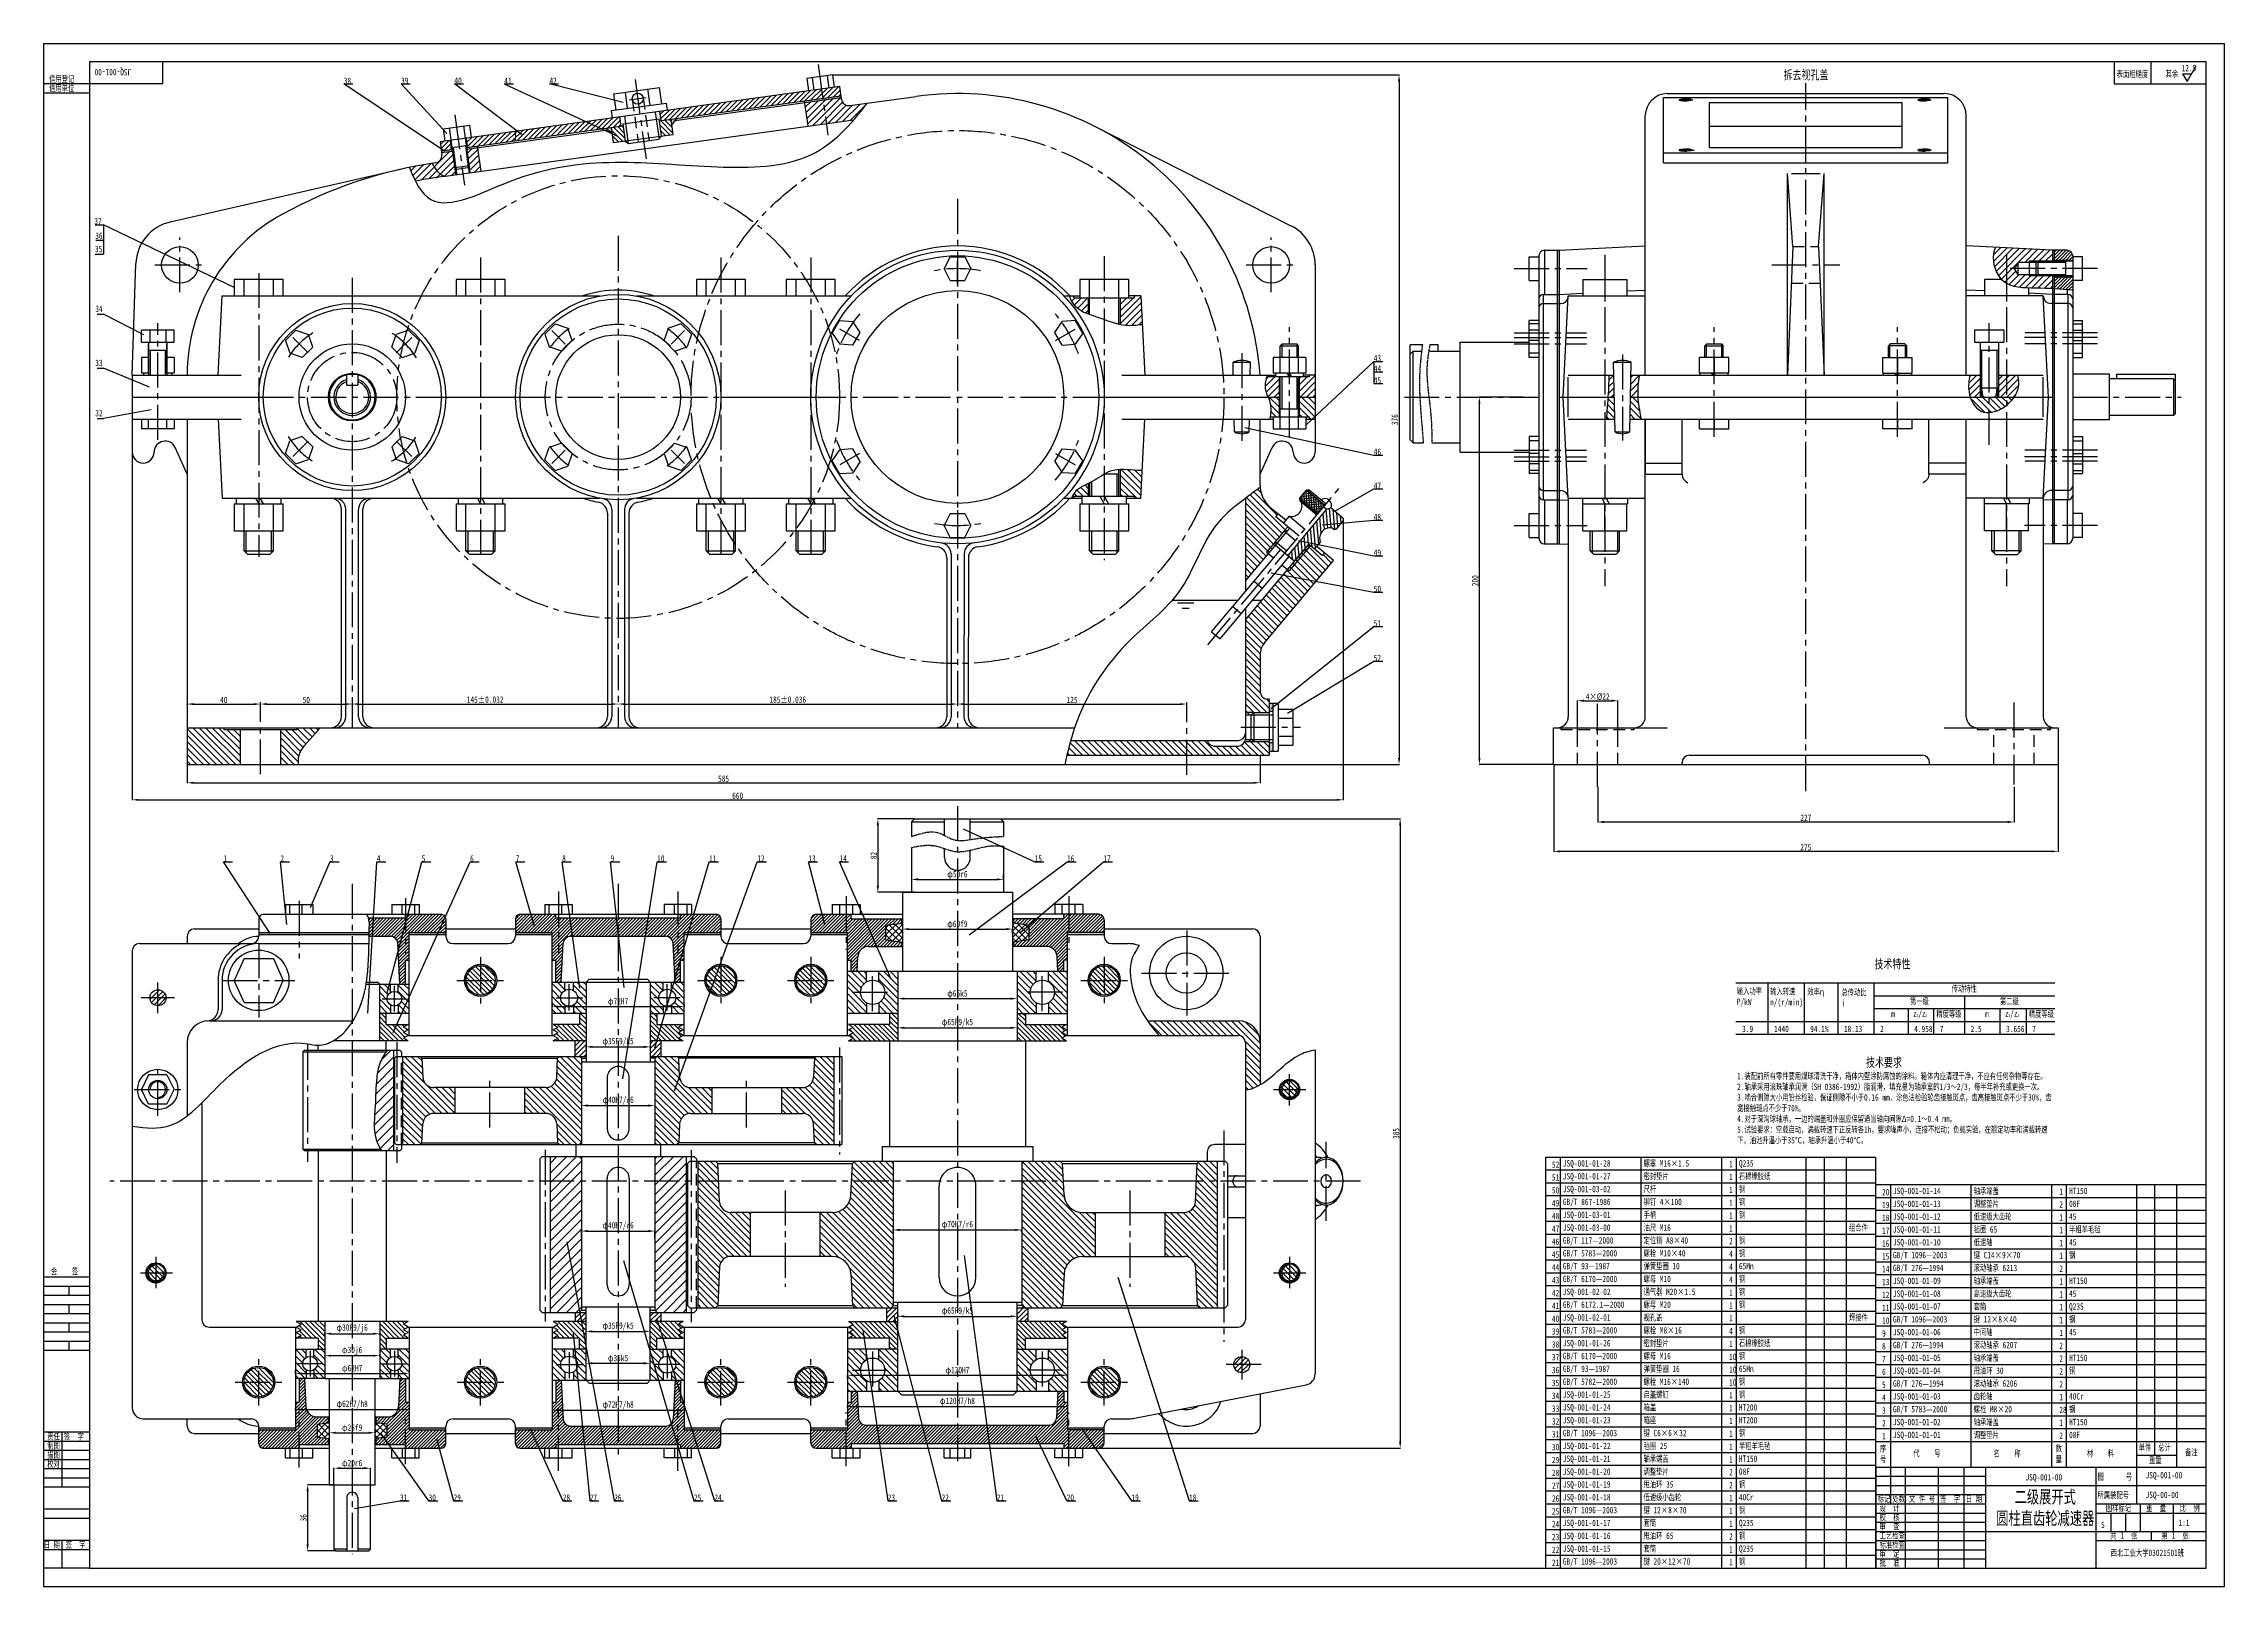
# Model space of a CAD drawing. Header units: inches. Extents: x -348 to 841, y 0 to 841.
import ezdxf

# ---------------------------------------------------------------- set-up
doc = ezdxf.new("R2010")
doc.units = ezdxf.units.IN
doc.header["$MEASUREMENT"] = 0
for name, pattern in [('CENTER2', [28.575, 19.05, -3.175, 3.175, -3.175]), ('DASHED2', [9.525, 6.35, -3.175]), ('PHANTOM2', [1.25, 0.625, -0.125, 0.125, -0.125, 0.125, -0.125])]:
    doc.linetypes.add(name, pattern=pattern)
for name, color, linetype in [('中心线', 10, 'CENTER2'), ('剖面层', 4, 'Continuous'), ('双点划线', 114, 'PHANTOM2'), ('文字层', 7, 'Continuous'), ('标注层', 7, 'Continuous'), ('粗实线', 5, 'Continuous'), ('细实线', 7, 'Continuous'), ('虚线', 220, 'DASHED2')]:
    doc.layers.add(name, color=color, linetype=linetype)
doc.styles.add('仿宋3', font='', dxfattribs={"width": 0.7, "height": 3})
doc.styles.add('仿宋3.5', font='simfang.ttf', dxfattribs={"width": 0.7, "height": 3.5})
doc.styles.add('仿宋5', font='simfang.ttf', dxfattribs={"width": 0.7, "height": 5})
doc.styles.add('仿宋7', font='simfang.ttf', dxfattribs={"width": 0.7, "height": 7})
doc.styles.get('仿宋3').set_extended_font_data('FangSong_GB2312')
doc.dimstyles.new('Scale_1_1', dxfattribs={"dimtxt": 3.5, "dimasz": 3.5, "dimexe": 0.18, "dimexo": 0.0625, "dimgap": 0.5, "dimtad": 1, "dimdec": 0, "dimzin": 0, "dimdsep": 46, "dimtxsty": '仿宋3.5', "dimcen": 0.09, "dimadec": 0, "dimazin": 0, "dimtfac": 1, "dimtdec": 0, "dimtix": 1, "dimtmove": 2, "dimatfit": 3, "dimfxl": 1, "dimtolj": 1, "dimarcsym": 0})
doc.dimstyles.new('Scale_1_1_φ', dxfattribs={"dimtxt": 3.5, "dimasz": 3.5, "dimexe": 0.18, "dimexo": 0.0625, "dimgap": 0.5, "dimtad": 1, "dimtoh": 1, "dimdec": 3, "dimdsep": 46, "dimtxsty": '仿宋3.5', "dimcen": 0.09, "dimadec": 0, "dimazin": 2, "dimtp": 0.089, "dimtfac": 0.7, "dimtdec": 3, "dimtmove": 2, "dimatfit": 3, "dimfxl": 1, "dimarcsym": 0})

msp = doc.modelspace()

# ---------------------------------------------------------------- texts
at = {"layer": 'Defpoints', "insert": (-347.8112, 0.0714), "char_height": 0.05, "attachment_point": 1, "style": '仿宋3'}
msp.add_mtext_dynamic_manual_height_columns('2011301170张利', width=0.4691, gutter_width=15, heights=[0], dxfattribs=at)
at = {"layer": '文字层', "style": '仿宋3.5', "width": 0.7}
for s, rotation, p in [('JSQ-001-00', 180, (-300.0457, 827.1653)), ('43', 360, (377.389, 667.7268))]:
    msp.add_text(s, height=3.5, rotation=rotation, dxfattribs=at).set_placement(p)
for s, p in [('38', (-184.16, 819)), ('39', (-152.8977, 819)), ('40', (-123.8314, 819)), ('41', (-96.6702, 819)), ('42', (-72.0166, 819)), ('表面粗糙度', (782.4323, 822.7333)), ('37', (-320.152, 742.4458)), ('36', (-319.6738, 734.4919)), ('35', (-319.8332, 727.2995)), ('34', (-319.637, 694.7373)), ('33', (-319.637, 665.2139)), ('44', (377.389, 662.1345)), ('45', (377.389, 655.6961)), ('32', (-319.637, 637.8247)), ('46', (377.389, 616.7289)), ('47', (377.389, 598.2444)), ('48', (377.389, 581.2576)), ('49', (377.389, 561.7455)), ('50', (377.389, 542.0223)), ('51', (377.389, 523.2228)), ('52', (377.389, 504.3482)), ('1', (-249.761, 395.059)), ('2', (-218.7161, 395.059)), ('3', (-191.7388, 395.059)), ('4', (-166.1609, 395.059)), ('5', (-141.6842, 395.059)), ('6', (-115.3052, 395.059)), ('7', (-90.3657, 395.059)), ('8', (-65.0996, 395.059)), ('9', (-38.7323, 395.059)), ('10', (-13.2729, 395.059)), ('11', (15.0682, 395.059)), ('12', (41.2813, 395.059)), ('13', (69.1525, 395.059)), ('14', (86.0958, 395.059)), ('15', (192.5275, 395.059)), ('16', (210.1785, 395.059)), ('17', (229.9927, 395.059)), ('JSQ-001-00', (732.7627, 57.7291)), ('图      号', (772.0165, 58.0548)), ('JSQ-001-00', (798.2025, 58.8561)), ('31', (-153.5248, 46.6661)), ('30', (-137.9326, 46.6661)), ('29', (-124.3177, 46.6661)), ('28', (-64.7892, 46.6661)), ('27', (-50.0571, 46.6661)), ('26', (-36.7247, 46.6661)), ('25', (6.7488, 46.6661)), ('24', (17.9038, 46.6661)), ('23', (112.4127, 46.6661)), ('22', (141.7459, 46.6661)), ('21', (171.8933, 46.6661)), ('20', (209.9859, 46.6661)), ('19', (245.2834, 46.6661)), ('18', (276.6916, 46.6661)), ('标记', (652.1792, 46)), ('处数', (660.1792, 46)), ('文 件 号', (669.1792, 46)), ('签  字', (686.1792, 46)), ('日 期', (700.1792, 46)), ('所属装配号', (772.0165, 48.0548)), ('JSQ-00-00', (798.2025, 48.1496)), ('校  核', (653.1792, 36)), ('设  计', (653.1792, 41)), ('图样标记', (776.5558, 41)), ('重  量', (798.5298, 41)), ('1:1', (816.1792, 33)), ('比  例', (816.8675, 41)), ('标准检查', (653.1792, 21)), ('工艺检查', (653.1792, 26)), ('审  查', (653.1792, 31)), ('S', (773.916, 31.7897)), ('共    张', (778.8934, 26)), ('1', (784.5095, 26)), ('第    张', (806.8805, 26)), ('1', (812.5095, 26)), ('批  准', (653.1792, 11)), ('审  定', (653.1792, 16))]:
    msp.add_text(s, height=3.5, dxfattribs=at).set_placement(p)
at = {"layer": '文字层', "attachment_point": 1}
for s, insert, char_height, width, style in [('{\\fSimSun|b0|i0|c134|p2;拆去视孔盖 }', (600.807, 826.4684), 5, 28.475711, '仿宋5'), ('{\\fSimSun|b0|i0|c134|p2;技术特性}', (650.3965, 341.8301), 5, 21.413101, '仿宋5'), ('{\\fSimSun|b0|i0|c134|p2;输入功率}\\PP/kW', (575.3431, 326.237), 3.5, 15.170488, '仿宋3.5'), ('{\\fSimSun|b0|i0|c134|p2;输入转速}\\Pn/(r/min)', (593.5268, 326.0775), 3.5, 17.469927, '仿宋3.5'), ('{\\fSimSun|b0|i0|c134|p2;效率\\fArial|b0|i0|c134|p34;\\H0.9583x;η}', (613.8282, 325.918), 3.5, 13.413917, '仿宋3.5'), ('{\\fSimSun|b0|i0|c134|p2;总传动比}\\Pi', (632.3522, 325.599), 3.5, 14.372032, '仿宋3.5'), ('{\\fSimSun|b0|i0|c134|p2;第一级}', (669.7581, 320.7598), 3.5, 16.797055, '仿宋3.5'), ('{\\fSimSun|b0|i0|c134|p2;传动特性}', (692.4894, 327.5864), 3.5, 24.523706, '仿宋3.5'), ('{\\fSimSun|b0|i0|c134|p2;第二级}', (718.8055, 320.648), 3.5, 16.349117, '仿宋3.5'), ('\\pxqc;{\\fSimSun|b0|i0|c134|p2;m}', (653.358, 313.8349), 3.5, 14.253383, '仿宋3.5'), ('\\pxqc;z{\\H0.42857x;2}/z{\\H0.42857x;1}', (669.9908, 314.0993), 3.5, 10.639858, '仿宋3.5'), ('{\\fSimSun|b0|i0|c134|p2;精度等级}', (684.1187, 313.8349), 3.5, 14.253383, '仿宋3.5'), ('\\pxqc;{\\fSimSun|b0|i0|c134|p2;m}', (704.5431, 313.8349), 3.5, 14.253383, '仿宋3.5'), ('\\pxqc;z{\\H0.42857x;2}/z{\\H0.42857x;1}', (720.1194, 314.0993), 3.5, 10.639858, '仿宋3.5'), ('{\\fSimSun|b0|i0|c134|p2;精度等级}', (734.5321, 313.8349), 3.5, 14.253383, '仿宋3.5'), ('3.9', (578.2371, 305.6458), 3.5, 5.670434, '仿宋3.5'), ('1440', (595.7005, 305.6458), 3.5, 5.670434, '仿宋3.5'), ('94.1%', (615.3563, 305.6458), 3.5, 5.670434, '仿宋3.5'), ('18.13', (633.7242, 305.6458), 3.5, 5.670434, '仿宋3.5'), ('2', (653.4732, 305.6458), 3.5, 5.670434, '仿宋3.5'), ('4.958', (672.0584, 305.6458), 3.5, 5.670434, '仿宋3.5'), ('7', (686.0146, 305.6458), 3.5, 5.670434, '仿宋3.5'), ('2.5', (702.8191, 305.6458), 3.5, 5.670434, '仿宋3.5'), ('3.656', (722.187, 305.6458), 3.5, 5.670434, '仿宋3.5'), ('7', (736.428, 305.6458), 3.5, 5.670434, '仿宋3.5'), ('52', (474.5388, 231.6748), 3.5, 5.670434, '仿宋3.5'), ('JSQ-001-01-28', (480.4989, 232.3499), 3.5, 33.532048, '仿宋3.5'), ('螺塞 M16×1.5', (524.4989, 232.3499), 3.5, 33.532048, '仿宋3.5'), ('1', (571.1635, 231.9461), 3.5, 5.670434, '仿宋3.5'), ('Q235', (576.4989, 232.3499), 3.5, 33.532048, '仿宋3.5'), ('51', (474.5388, 224.6748), 3.5, 5.670434, '仿宋3.5'), ('50', (474.5388, 217.6748), 3.5, 5.670434, '仿宋3.5'), ('JSQ-001-01-27', (480.4989, 225.3499), 3.5, 33.532048, '仿宋3.5'), ('JSQ-001-03-02', (480.4989, 218.3499), 3.5, 33.532048, '仿宋3.5'), ('尺杆', (524.4989, 218.3499), 3.5, 33.532048, '仿宋3.5'), ('密封垫片', (524.4989, 225.3499), 3.5, 33.532048, '仿宋3.5'), ('1', (571.1635, 224.9461), 3.5, 5.670434, '仿宋3.5'), ('1', (571.1635, 217.9461), 3.5, 5.670434, '仿宋3.5'), ('石棉橡胶纸', (576.4989, 225.3499), 3.5, 33.532048, '仿宋3.5'), ('钢', (576.4989, 218.3499), 3.5, 33.532048, '仿宋3.5'), ('20', (654.5388, 216.6748), 3.5, 5.670434, '仿宋3.5'), ('JSQ-001-01-14', (660.4989, 217.3499), 3.5, 33.532048, '仿宋3.5'), ('轴承端盖', (704.4989, 217.3499), 3.5, 33.532048, '仿宋3.5'), ('1', (751.1635, 216.9461), 3.5, 5.670434, '仿宋3.5'), ('HT150', (756.4989, 217.3499), 3.5, 33.532048, '仿宋3.5'), ('49', (474.5388, 210.6748), 3.5, 5.670434, '仿宋3.5'), ('48', (474.5388, 203.6748), 3.5, 5.670434, '仿宋3.5'), ('GB/T 867-1986', (480.4989, 211.3499), 3.5, 33.532048, '仿宋3.5'), ('JSQ-001-03-01', (480.4989, 204.3499), 3.5, 33.532048, '仿宋3.5'), ('铆钉 4×100', (524.4989, 211.3499), 3.5, 33.532048, '仿宋3.5'), ('手柄', (524.4989, 204.3499), 3.5, 33.532048, '仿宋3.5'), ('1', (571.1635, 210.9461), 3.5, 5.670434, '仿宋3.5'), ('1', (571.1635, 203.9461), 3.5, 5.670434, '仿宋3.5'), ('钢', (576.4989, 211.3499), 3.5, 33.532048, '仿宋3.5'), ('钢', (576.4989, 204.3499), 3.5, 33.532048, '仿宋3.5'), ('19', (654.5388, 209.6748), 3.5, 5.670434, '仿宋3.5'), ('18', (654.5388, 202.6748), 3.5, 5.670434, '仿宋3.5'), ('JSQ-001-01-13', (660.4989, 210.3499), 3.5, 33.532048, '仿宋3.5'), ('JSQ-001-01-12', (660.4989, 203.3499), 3.5, 33.532048, '仿宋3.5'), ('低速级大齿轮', (704.4989, 203.3499), 3.5, 33.532048, '仿宋3.5'), ('调整垫片', (704.4989, 210.3499), 3.5, 33.532048, '仿宋3.5'), ('2', (751.1635, 209.9461), 3.5, 5.670434, '仿宋3.5'), ('1', (751.1635, 202.9461), 3.5, 5.670434, '仿宋3.5'), ('45', (756.4989, 203.3499), 3.5, 33.532048, '仿宋3.5'), ('08F', (756.4989, 210.3499), 3.5, 33.532048, '仿宋3.5'), ('47', (474.5388, 196.6748), 3.5, 5.670434, '仿宋3.5'), ('GB/T 117—2000', (480.4989, 190.3499), 3.5, 33.532048, '仿宋3.5'), ('JSQ-001-03-00', (480.4989, 197.3499), 3.5, 33.532048, '仿宋3.5'), ('定位销 A8×40', (524.4989, 190.3499), 3.5, 33.532048, '仿宋3.5'), ('油尺 M16', (524.4989, 197.3499), 3.5, 33.532048, '仿宋3.5'), ('1', (571.1635, 196.9461), 3.5, 5.670434, '仿宋3.5'), ('钢', (576.4989, 190.3499), 3.5, 33.532048, '仿宋3.5'), ('组合件', (636.4989, 197.3499), 3.5, 33.532048, '仿宋3.5'), ('17', (654.5388, 195.6748), 3.5, 5.670434, '仿宋3.5'), ('JSQ-001-01-11', (660.4989, 196.3499), 3.5, 33.532048, '仿宋3.5'), ('毡圈 65', (704.4989, 196.3499), 3.5, 33.532048, '仿宋3.5'), ('1', (751.1635, 195.9461), 3.5, 5.670434, '仿宋3.5'), ('半粗羊毛毡', (756.4989, 196.3499), 3.5, 33.532048, '仿宋3.5'), ('46', (474.5388, 189.6748), 3.5, 5.670434, '仿宋3.5'), ('45', (474.5388, 182.6748), 3.5, 5.670434, '仿宋3.5'), ('GB/T 5783—2000', (480.4989, 183.3499), 3.5, 33.532048, '仿宋3.5'), ('螺栓 M10×40', (524.4989, 183.3499), 3.5, 33.532048, '仿宋3.5'), ('4', (571.1635, 182.9461), 3.5, 5.670434, '仿宋3.5'), ('2', (571.1635, 189.9461), 3.5, 5.670434, '仿宋3.5'), ('钢', (576.4989, 183.3499), 3.5, 33.532048, '仿宋3.5'), ('16', (654.5388, 188.6748), 3.5, 5.670434, '仿宋3.5'), ('15', (654.5388, 181.6748), 3.5, 5.670434, '仿宋3.5'), ('GB/T 1096—2003', (660.4989, 182.3499), 3.5, 33.532048, '仿宋3.5'), ('JSQ-001-01-10', (660.4989, 189.3499), 3.5, 33.532048, '仿宋3.5'), ('低速轴', (704.4989, 189.3499), 3.5, 33.532048, '仿宋3.5'), ('键 C14×9×70 ', (704.4989, 182.3499), 3.5, 33.532048, '仿宋3.5'), ('1', (751.1635, 188.9461), 3.5, 5.670434, '仿宋3.5'), ('1', (751.1635, 181.9461), 3.5, 5.670434, '仿宋3.5'), ('45', (756.4989, 189.3499), 3.5, 33.532048, '仿宋3.5'), ('钢', (756.4989, 182.3499), 3.5, 33.532048, '仿宋3.5'), ('44', (474.5388, 175.6748), 3.5, 5.670434, '仿宋3.5'), ('43', (474.5388, 168.6748), 3.5, 5.670434, '仿宋3.5'), ('GB/T 93—1987', (480.4989, 176.3499), 3.5, 33.532048, '仿宋3.5'), ('GB/T 6170—2000', (480.4989, 169.3499), 3.5, 33.532048, '仿宋3.5'), ('螺母 M10', (524.4989, 169.3499), 3.5, 33.532048, '仿宋3.5'), ('弹簧垫圈 10', (524.4989, 176.3499), 3.5, 33.532048, '仿宋3.5'), ('4', (571.1635, 175.9461), 3.5, 5.670434, '仿宋3.5'), ('4', (571.1635, 168.9461), 3.5, 5.670434, '仿宋3.5'), ('钢', (576.4989, 169.3499), 3.5, 33.532048, '仿宋3.5'), ('65Mn', (576.4989, 176.3499), 3.5, 33.532048, '仿宋3.5'), ('14', (654.5388, 174.6748), 3.5, 5.670434, '仿宋3.5'), ('13', (654.5388, 167.6748), 3.5, 5.670434, '仿宋3.5'), ('GB/T 276—1994', (660.4989, 175.3499), 3.5, 33.532048, '仿宋3.5'), ('JSQ-001-01-09', (660.4989, 168.3499), 3.5, 33.532048, '仿宋3.5'), ('滚动轴承 6213', (704.4989, 175.3499), 3.5, 33.532048, '仿宋3.5'), ('轴承端盖', (704.4989, 168.3499), 3.5, 33.532048, '仿宋3.5'), ('2', (751.1635, 174.9461), 3.5, 5.670434, '仿宋3.5'), ('1', (751.1635, 167.9461), 3.5, 5.670434, '仿宋3.5'), ('HT150', (756.4989, 168.3499), 3.5, 33.532048, '仿宋3.5'), ('42', (474.5388, 161.6748), 3.5, 5.670434, '仿宋3.5'), ('41', (474.5388, 154.6748), 3.5, 5.670434, '仿宋3.5'), ('GB/T 6172.1—2000', (480.4989, 155.3499), 3.5, 33.532048, '仿宋3.5'), ('JSQ-001-02-02', (480.4989, 162.3499), 3.5, 33.532048, '仿宋3.5'), ('通气器 M20×1.5', (524.4989, 162.3499), 3.5, 33.532048, '仿宋3.5'), ('螺母 M20', (524.4989, 155.3499), 3.5, 33.532048, '仿宋3.5'), ('1', (571.1635, 161.9461), 3.5, 5.670434, '仿宋3.5'), ('1', (571.1635, 154.9461), 3.5, 5.670434, '仿宋3.5'), ('钢', (576.4989, 162.3499), 3.5, 33.532048, '仿宋3.5'), ('钢', (576.4989, 155.3499), 3.5, 33.532048, '仿宋3.5'), ('12', (654.5388, 160.6748), 3.5, 5.670434, '仿宋3.5'), ('JSQ-001-01-08', (660.4989, 161.3499), 3.5, 33.532048, '仿宋3.5'), ('套筒', (704.4989, 154.3499), 3.5, 33.532048, '仿宋3.5'), ('高速级大齿轮', (704.4989, 161.3499), 3.5, 33.532048, '仿宋3.5'), ('1', (751.1635, 160.9461), 3.5, 5.670434, '仿宋3.5'), ('45', (756.4989, 161.3499), 3.5, 33.532048, '仿宋3.5'), ('40', (474.5388, 147.6748), 3.5, 5.670434, '仿宋3.5'), ('JSQ-001-02-01', (480.4989, 148.3499), 3.5, 33.532048, '仿宋3.5'), ('视孔盖', (524.4989, 148.3499), 3.5, 33.532048, '仿宋3.5'), ('1', (571.1635, 147.9461), 3.5, 5.670434, '仿宋3.5'), ('焊接件', (636.4989, 148.3499), 3.5, 33.532048, '仿宋3.5'), ('11', (654.5388, 153.6748), 3.5, 5.670434, '仿宋3.5'), ('10', (654.5388, 146.6748), 3.5, 5.670434, '仿宋3.5'), ('GB/T 1096—2003', (660.4989, 147.3499), 3.5, 33.532048, '仿宋3.5'), ('JSQ-001-01-07', (660.4989, 154.3499), 3.5, 33.532048, '仿宋3.5'), ('键 12×8×40', (704.4989, 147.3499), 3.5, 33.532048, '仿宋3.5'), ('1', (751.1635, 153.9461), 3.5, 5.670434, '仿宋3.5'), ('1', (751.1635, 146.9461), 3.5, 5.670434, '仿宋3.5'), ('钢', (756.4989, 147.3499), 3.5, 33.532048, '仿宋3.5'), ('Q235', (756.4989, 154.3499), 3.5, 33.532048, '仿宋3.5'), ('39', (474.5388, 140.6748), 3.5, 5.670434, '仿宋3.5'), ('38', (474.5388, 133.6748), 3.5, 5.670434, '仿宋3.5'), ('GB/T 5783—2000', (480.4989, 141.3499), 3.5, 33.532048, '仿宋3.5'), ('JSQ-001-01-26', (480.4989, 134.3499), 3.5, 33.532048, '仿宋3.5'), ('密封垫片', (524.4989, 134.3499), 3.5, 33.532048, '仿宋3.5'), ('螺栓 M8×16', (524.4989, 141.3499), 3.5, 33.532048, '仿宋3.5'), ('4', (571.1635, 140.9461), 3.5, 5.670434, '仿宋3.5'), ('1', (571.1635, 133.9461), 3.5, 5.670434, '仿宋3.5'), ('石棉橡胶纸', (576.4989, 134.3499), 3.5, 33.532048, '仿宋3.5'), ('钢', (576.4989, 141.3499), 3.5, 33.532048, '仿宋3.5'), ('8', (654.5388, 132.6748), 3.5, 5.670434, '仿宋3.5'), ('9', (654.5388, 139.6748), 3.5, 5.670434, '仿宋3.5'), ('GB/T 276—1994', (660.4989, 133.3499), 3.5, 33.532048, '仿宋3.5'), ('JSQ-001-01-06', (660.4989, 140.3499), 3.5, 33.532048, '仿宋3.5'), ('滚动轴承 6207', (704.4989, 133.3499), 3.5, 33.532048, '仿宋3.5'), ('中间轴', (704.4989, 140.3499), 3.5, 33.532048, '仿宋3.5'), ('2', (751.1635, 132.9461), 3.5, 5.670434, '仿宋3.5'), ('1', (751.1635, 139.9461), 3.5, 5.670434, '仿宋3.5'), ('45', (756.4989, 140.3499), 3.5, 33.532048, '仿宋3.5'), ('37', (474.5388, 126.6748), 3.5, 5.670434, '仿宋3.5'), ('36', (474.5388, 119.6748), 3.5, 5.670434, '仿宋3.5'), ('GB/T 6170—2000', (480.4989, 127.3499), 3.5, 33.532048, '仿宋3.5'), ('GB/T 93—1987', (480.4989, 120.3499), 3.5, 33.532048, '仿宋3.5'), ('螺母 M16', (524.4989, 127.3499), 3.5, 33.532048, '仿宋3.5'), ('弹簧垫圈 16', (524.4989, 120.3499), 3.5, 33.532048, '仿宋3.5'), ('10', (571.1635, 126.9461), 3.5, 5.670434, '仿宋3.5'), ('10', (571.1635, 119.9461), 3.5, 5.670434, '仿宋3.5'), ('钢', (576.4989, 127.3499), 3.5, 33.532048, '仿宋3.5'), ('65Mn', (576.4989, 120.3499), 3.5, 33.532048, '仿宋3.5'), ('7', (654.5388, 125.6748), 3.5, 5.670434, '仿宋3.5'), ('JSQ-001-01-05', (660.4989, 126.3499), 3.5, 33.532048, '仿宋3.5'), ('JSQ-001-01-04', (660.4989, 119.3499), 3.5, 33.532048, '仿宋3.5'), ('甩油环 30', (704.4989, 119.3499), 3.5, 33.532048, '仿宋3.5'), ('轴承端盖', (704.4989, 126.3499), 3.5, 33.532048, '仿宋3.5'), ('2', (751.1635, 125.9461), 3.5, 5.670434, '仿宋3.5'), ('2', (751.1635, 118.9461), 3.5, 5.670434, '仿宋3.5'), ('铜', (756.4989, 119.3499), 3.5, 33.532048, '仿宋3.5'), ('HT150', (756.4989, 126.3499), 3.5, 33.532048, '仿宋3.5'), ('35', (474.5388, 112.6748), 3.5, 5.670434, '仿宋3.5'), ('GB/T 5782—2000', (480.4989, 113.3499), 3.5, 33.532048, '仿宋3.5'), ('螺栓 M16×140', (524.4989, 113.3499), 3.5, 33.532048, '仿宋3.5'), ('10', (571.1635, 112.9461), 3.5, 5.670434, '仿宋3.5'), ('钢', (576.4989, 113.3499), 3.5, 33.532048, '仿宋3.5'), ('5', (654.5388, 111.6748), 3.5, 5.670434, '仿宋3.5'), ('6', (654.5388, 118.6748), 3.5, 5.670434, '仿宋3.5'), ('GB/T 276—1994', (660.4989, 112.3499), 3.5, 33.532048, '仿宋3.5'), ('滚动轴承 6206', (704.4989, 112.3499), 3.5, 33.532048, '仿宋3.5'), ('2', (751.1635, 111.9461), 3.5, 5.670434, '仿宋3.5'), ('34', (474.5388, 105.6748), 3.5, 5.670434, '仿宋3.5'), ('33', (474.5388, 98.6748), 3.5, 5.670434, '仿宋3.5'), ('JSQ-001-01-25', (480.4989, 106.3499), 3.5, 33.532048, '仿宋3.5'), ('JSQ-001-01-24', (480.4989, 99.3499), 3.5, 33.532048, '仿宋3.5'), ('箱盖', (524.4989, 99.3499), 3.5, 33.532048, '仿宋3.5'), ('启盖螺钉', (524.4989, 106.3499), 3.5, 33.532048, '仿宋3.5'), ('1', (571.1635, 105.9461), 3.5, 5.670434, '仿宋3.5'), ('1', (571.1635, 98.9461), 3.5, 5.670434, '仿宋3.5'), ('钢', (576.4989, 106.3499), 3.5, 33.532048, '仿宋3.5'), ('HT200', (576.4989, 99.3499), 3.5, 33.532048, '仿宋3.5'), ('4', (654.5388, 104.6748), 3.5, 5.670434, '仿宋3.5'), ('3', (654.5388, 97.6748), 3.5, 5.670434, '仿宋3.5'), ('GB/T 5783—2000', (660.4989, 98.3499), 3.5, 33.532048, '仿宋3.5'), ('JSQ-001-01-03', (660.4989, 105.3499), 3.5, 33.532048, '仿宋3.5'), ('螺栓 M8×20', (704.4989, 98.3499), 3.5, 33.532048, '仿宋3.5'), ('齿轮轴', (704.4989, 105.3499), 3.5, 33.532048, '仿宋3.5'), ('28', (751.1635, 97.9461), 3.5, 5.670434, '仿宋3.5'), ('1', (751.1635, 104.9461), 3.5, 5.670434, '仿宋3.5'), ('40Cr', (756.4989, 105.3499), 3.5, 33.532048, '仿宋3.5'), ('钢', (756.4989, 98.3499), 3.5, 33.532048, '仿宋3.5'), ('32', (474.5388, 91.6748), 3.5, 5.670434, '仿宋3.5'), ('31', (474.5388, 84.6748), 3.5, 5.670434, '仿宋3.5'), ('GB/T 1096—2003', (480.4989, 85.3499), 3.5, 33.532048, '仿宋3.5'), ('JSQ-001-01-23', (480.4989, 92.3499), 3.5, 33.532048, '仿宋3.5'), ('键 C6×6×32', (524.4989, 85.3499), 3.5, 33.532048, '仿宋3.5'), ('箱座', (524.4989, 92.3499), 3.5, 33.532048, '仿宋3.5'), ('1', (571.1635, 91.9461), 3.5, 5.670434, '仿宋3.5'), ('1', (571.1635, 84.9461), 3.5, 5.670434, '仿宋3.5'), ('钢', (576.4989, 85.3499), 3.5, 33.532048, '仿宋3.5'), ('HT200', (576.4989, 92.3499), 3.5, 33.532048, '仿宋3.5'), ('2', (654.5388, 90.6748), 3.5, 5.670434, '仿宋3.5'), ('1', (654.5388, 83.6748), 3.5, 5.670434, '仿宋3.5'), ('JSQ-001-01-02', (660.4989, 91.3499), 3.5, 33.532048, '仿宋3.5'), ('JSQ-001-01-01', (660.4989, 84.3499), 3.5, 33.532048, '仿宋3.5'), ('调整垫片', (704.4989, 84.3499), 3.5, 33.532048, '仿宋3.5'), ('轴承端盖', (704.4989, 91.3499), 3.5, 33.532048, '仿宋3.5'), ('2', (751.1635, 83.9461), 3.5, 5.670434, '仿宋3.5'), ('1', (751.1635, 90.9461), 3.5, 5.670434, '仿宋3.5'), ('08F', (756.4989, 84.3499), 3.5, 33.532048, '仿宋3.5'), ('HT150', (756.4989, 91.3499), 3.5, 33.532048, '仿宋3.5'), ('30', (474.5388, 77.6748), 3.5, 5.670434, '仿宋3.5'), ('JSQ-001-01-22', (480.4989, 78.3499), 3.5, 33.532048, '仿宋3.5'), ('JSQ-001-01-21', (480.4989, 71.3499), 3.5, 33.532048, '仿宋3.5'), ('毡圈 25', (524.4989, 78.3499), 3.5, 33.532048, '仿宋3.5'), ('轴承端盖', (524.4989, 71.3499), 3.5, 33.532048, '仿宋3.5'), ('1', (571.1635, 77.9461), 3.5, 5.670434, '仿宋3.5'), ('半粗羊毛毡', (576.4989, 78.3499), 3.5, 33.532048, '仿宋3.5'), ('HT150', (576.4989, 71.3499), 3.5, 33.532048, '仿宋3.5'), ('序\\P号', (653.4169, 76.9236), 3.5, 20.627451, '仿宋3.5'), ('代    号', (671.5639, 74.2482), 3.5, 26.476808, '仿宋3.5'), ('名    称', (715.2447, 74.2482), 3.5, 26.476808, '仿宋3.5'), ('数\\P量', (749.2126, 76.9236), 3.5, 20.627451, '仿宋3.5'), ('材    料', (766.1664, 74.2482), 3.5, 26.476808, '仿宋3.5'), ('{\\fFangSong_GB2312|b0|i0|c134|p49;单件}', (794.4282, 77.5181), 3.5, 12.854545, '仿宋3.5'), ('{\\fFangSong_GB2312|b0|i0|c134|p49;总计}', (805.1379, 77.5181), 3.5, 12.854545, '仿宋3.5'), ('{\\fFangSong_GB2312|b0|i0|c134|p49;备注}', (819.715, 74.8427), 3.5, 12.854545, '仿宋3.5'), ('29', (474.5388, 70.6748), 3.5, 5.670434, '仿宋3.5'), ('28', (474.5388, 63.6748), 3.5, 5.670434, '仿宋3.5'), ('JSQ-001-01-20', (480.4989, 64.3499), 3.5, 33.532048, '仿宋3.5'), ('调整垫片', (524.4989, 64.3499), 3.5, 33.532048, '仿宋3.5'), ('2', (571.1635, 63.9461), 3.5, 5.670434, '仿宋3.5'), ('1', (571.1635, 70.9461), 3.5, 5.670434, '仿宋3.5'), ('08F', (576.4989, 64.3499), 3.5, 33.532048, '仿宋3.5'), ('{\\fFangSong_GB2312|b0|i0|c134|p49;重量}', (800.0805, 70.681), 3.5, 12.854545, '仿宋3.5'), ('27', (474.5388, 56.6748), 3.5, 5.670434, '仿宋3.5'), ('26', (474.5388, 49.6748), 3.5, 5.670434, '仿宋3.5'), ('JSQ-001-01-19', (480.4989, 57.3499), 3.5, 33.532048, '仿宋3.5'), ('JSQ-001-01-18', (480.4989, 50.3499), 3.5, 33.532048, '仿宋3.5'), ('低速级小齿轮', (524.4989, 50.3499), 3.5, 33.532048, '仿宋3.5'), ('甩油环 35', (524.4989, 57.3499), 3.5, 33.532048, '仿宋3.5'), ('2', (571.1635, 56.9461), 3.5, 5.670434, '仿宋3.5'), ('1', (571.1635, 49.9461), 3.5, 5.670434, '仿宋3.5'), ('40Cr', (576.4989, 50.3499), 3.5, 33.532048, '仿宋3.5'), ('铜', (576.4989, 57.3499), 3.5, 33.532048, '仿宋3.5'), ('25', (474.5388, 42.6748), 3.5, 5.670434, '仿宋3.5'), ('GB/T 1096—2003', (480.4989, 43.3499), 3.5, 33.532048, '仿宋3.5'), ('JSQ-001-01-17', (480.4989, 36.3499), 3.5, 33.532048, '仿宋3.5'), ('键 12×8×70', (524.4989, 43.3499), 3.5, 33.532048, '仿宋3.5'), ('套筒', (524.4989, 36.3499), 3.5, 33.532048, '仿宋3.5'), ('1', (571.1635, 42.9461), 3.5, 5.670434, '仿宋3.5'), ('1', (571.1635, 35.9461), 3.5, 5.670434, '仿宋3.5'), ('钢', (576.4989, 43.3499), 3.5, 33.532048, '仿宋3.5'), ('Q235', (576.4989, 36.3499), 3.5, 33.532048, '仿宋3.5'), ('24', (474.5388, 35.6748), 3.5, 5.670434, '仿宋3.5'), ('23', (474.5388, 28.6748), 3.5, 5.670434, '仿宋3.5'), ('JSQ-001-01-16', (480.4989, 29.3499), 3.5, 33.532048, '仿宋3.5'), ('甩油环 65', (524.4989, 29.3499), 3.5, 33.532048, '仿宋3.5'), ('2', (571.1635, 28.9461), 3.5, 5.670434, '仿宋3.5'), ('铜', (576.4989, 29.3499), 3.5, 33.532048, '仿宋3.5'), ('22', (474.5388, 21.6748), 3.5, 5.670434, '仿宋3.5'), ('21', (474.5388, 14.6748), 3.5, 5.670434, '仿宋3.5'), ('GB/T 1096—2003', (480.4989, 15.3499), 3.5, 33.532048, '仿宋3.5'), ('JSQ-001-01-15', (480.4989, 22.3499), 3.5, 33.532048, '仿宋3.5'), ('键 20×12×70', (524.4989, 15.3499), 3.5, 33.532048, '仿宋3.5'), ('套筒', (524.4989, 22.3499), 3.5, 33.532048, '仿宋3.5'), ('1', (571.1635, 21.9461), 3.5, 5.670434, '仿宋3.5'), ('1', (571.1635, 14.9461), 3.5, 5.670434, '仿宋3.5'), ('钢', (576.4989, 15.3499), 3.5, 33.532048, '仿宋3.5'), ('Q235', (576.4989, 22.3499), 3.5, 33.532048, '仿宋3.5')]:
    msp.add_mtext(s, dxfattribs=dict(at, insert=insert, char_height=char_height, width=width, style=style))
for s, width, insert, char_height, style in [('技术要求', 31.760899, (645.7626, 288.1979), 5, '仿宋5'), ('1.装配前所有零件要用煤球清洗干净，箱体内壁涂防腐蚀的涂料。箱体内应清理干净，不应有任何杂物等存在。\\P\\pxsm1;2.轴承采用滚珠轴承润滑（SH 0386-1992）脂润滑，填充量为轴承室的1/3～2/3，每半年补充或更换一次。\\P3.啮合侧隙大小用铅丝检验，保证侧隙不小于0.16 mm，涂色法检验轮齿接触斑点，齿高接触斑点不少于30%，齿宽接触斑点不少于70%。\\P4.对于深沟球轴承，一边的端盖和外圈应保留适当轴向间隙Δ=0.1～0.4 mm。\\P5.试验要求：空载启动，满载转速下正反转各1h，要求噪声小，连接不松动；负载实验，在额定功率和满载转速下，油池升温小于35℃，轴承升温小于40℃。', 173.240646, (575.5388, 279.9636), 3.5, '仿宋3.5'), ('20180621-20:26', 0.320257, (785.8497, 44.4948), 0.03, '仿宋3')]:
    msp.add_mtext_dynamic_manual_height_columns(s, width=width, gutter_width=15, heights=[0], dxfattribs=dict(at, insert=insert, char_height=char_height, style=style))
at = {"layer": '细实线', "style": '仿宋3.5', "width": 0.7}
for s, p in [('借用登记', (-344.8208, 820)), ('借用单位', (-344.8208, 815)), ('会    签', (-343.8208, 170)), ('责任', (-345.8208, 80)), ('签  字', (-336.8208, 80)), ('描图', (-345.8208, 70)), ('制图', (-345.8208, 75)), ('校对', (-345.8208, 65)), ('日 期', (-347.8208, 21)), ('签  字', (-335.8208, 21)), ('西北工业大学03021501班', (779.2246, 16.5815))]:
    msp.add_text(s, height=3.5, dxfattribs=at).set_placement(p)
at = {"layer": '细实线'}
for s, insert, char_height, width, attachment_point, style in [('其余', (809.137, 826.3406), 3.5, 22.746971, 1, '仿宋3.5'), ('12.5', (817.8249, 829.3698), 3.5, 6.518171, 1, '仿宋3.5'), ('\\pxqc;二级展开式\\P圆柱直齿轮减速器', (714.7744, 42.5554), 7, 57.479884, 4, '仿宋7')]:
    msp.add_mtext(s, dxfattribs=dict(at, insert=insert, char_height=char_height, width=width, attachment_point=attachment_point, style=style))

# ---------------------------------------------------------------- blocks, each defined once
blk = doc.blocks.new('*D1')
at = {"layer": 'Defpoints', "color": 0, "transparency": 16777216}
for p in [(-269.6, 448.1), (315.4, 448.1), (315.4, 438.1)]:
    blk.add_point(p, dxfattribs=at)
at = {"layer": '标注层', "color": 0, "lineweight": -2, "transparency": 16777216}
for p, q in [((-269.6, 448), (-269.6, 437.9)), ((315.4, 448), (315.4, 437.9)), ((-266.1, 438.1), (311.9, 438.1))]:
    blk.add_line(p, q, dxfattribs=at)
at = {"layer": '标注层', "color": 0, "transparency": 16777216}
for points in [[(-266.1, 438.6), (-266.1, 437.5), (-269.6, 438.1)], [(311.9, 438.6), (311.9, 437.5), (315.4, 438.1)]]:
    blk.add_solid(points, dxfattribs=at)
at = {"layer": '标注层', "color": 0, "transparency": 16777216, "insert": (22.9, 440.3), "char_height": 3.5, "attachment_point": 5, "style": '仿宋3.5'}
blk.add_mtext('\\A1;585', dxfattribs=at)
blk = doc.blocks.new('*D2')
at = {"layer": 'Defpoints', "color": 0, "transparency": 16777216}
for p in [(499.5, 435.9), (726.5, 435.9), (726.5, 416.7)]:
    blk.add_point(p, dxfattribs=at)
at = {"layer": '标注层', "color": 0, "lineweight": -2, "transparency": 16777216}
for p, q in [((499.5, 435.8), (499.5, 416.5)), ((726.5, 435.8), (726.5, 416.5)), ((503, 416.7), (723, 416.7))]:
    blk.add_line(p, q, dxfattribs=at)
at = {"layer": '标注层', "color": 0, "transparency": 16777216}
for points in [[(503, 417.3), (503, 416.1), (499.5, 416.7)], [(723, 417.3), (723, 416.1), (726.5, 416.7)]]:
    blk.add_solid(points, dxfattribs=at)
at = {"layer": '标注层', "color": 0, "transparency": 16777216, "insert": (613, 419), "char_height": 3.5, "attachment_point": 5, "style": '仿宋3.5'}
blk.add_mtext('\\A1;227', dxfattribs=at)
blk = doc.blocks.new('*D3')
at = {"layer": 'Defpoints', "color": 0, "transparency": 16777216}
for p in [(475.5, 448.1), (750.5, 448.1), (750.5, 400.7)]:
    blk.add_point(p, dxfattribs=at)
at = {"layer": '标注层', "color": 0, "lineweight": -2, "transparency": 16777216}
for p, q in [((475.5, 448), (475.5, 400.5)), ((750.5, 448), (750.5, 400.5)), ((479, 400.7), (747, 400.7))]:
    blk.add_line(p, q, dxfattribs=at)
at = {"layer": '标注层', "color": 0, "transparency": 16777216}
for points in [[(479, 401.2), (479, 400.1), (475.5, 400.7)], [(747, 401.2), (747, 400.1), (750.5, 400.7)]]:
    blk.add_solid(points, dxfattribs=at)
at = {"layer": '标注层', "color": 0, "transparency": 16777216, "insert": (613, 402.9), "char_height": 3.5, "attachment_point": 5, "style": '仿宋3.5'}
blk.add_mtext('\\A1;275', dxfattribs=at)
blk = doc.blocks.new('*D4')
at = {"layer": 'Defpoints', "color": 0, "transparency": 16777216}
for p in [(127, 418.4), (107, 378.4), (127, 378.4)]:
    blk.add_point(p, dxfattribs=at)
at = {"layer": '标注层', "color": 0, "lineweight": -2, "transparency": 16777216}
for p, q in [((127, 418.4), (106.8, 418.4)), ((107, 414.9), (107, 381.9)), ((127, 378.4), (106.8, 378.4))]:
    blk.add_line(p, q, dxfattribs=at)
at = {"layer": '标注层', "color": 0, "transparency": 16777216}
for points in [[(106.4, 414.9), (107.6, 414.9), (107, 418.4)], [(106.4, 381.9), (107.6, 381.9), (107, 378.4)]]:
    blk.add_solid(points, dxfattribs=at)
at = {"layer": '标注层', "color": 0, "transparency": 16777216, "insert": (104.8, 398.4), "char_height": 3.5, "attachment_point": 5, "rotation": 90, "style": '仿宋3.5'}
blk.add_mtext('\\A1;82', dxfattribs=at)
blk = doc.blocks.new('*D5')
at = {"layer": 'Defpoints', "color": 0, "transparency": 16777216}
for p in [(82.5, 823.9), (315.4, 448.1), (391.2, 448.1)]:
    blk.add_point(p, dxfattribs=at)
at = {"layer": '标注层', "color": 0, "lineweight": -2, "transparency": 16777216}
for p, q in [((82.6, 823.9), (391.4, 823.9)), ((391.2, 820.4), (391.2, 451.6)), ((315.5, 448.1), (391.4, 448.1))]:
    blk.add_line(p, q, dxfattribs=at)
at = {"layer": '标注层', "color": 0, "transparency": 16777216}
for points in [[(390.6, 820.4), (391.8, 820.4), (391.2, 823.9)], [(390.6, 451.6), (391.8, 451.6), (391.2, 448.1)]]:
    blk.add_solid(points, dxfattribs=at)
at = {"layer": '标注层', "color": 0, "transparency": 16777216, "insert": (388.9, 636), "char_height": 3.5, "attachment_point": 5, "rotation": 90, "style": '仿宋3.5'}
blk.add_mtext('\\A1;376', dxfattribs=at)
blk = doc.blocks.new('*D6')
at = {"layer": 'Defpoints', "color": 0, "transparency": 16777216}
for p in [(435, 648.3), (458.8, 648.3), (475.5, 448.1)]:
    blk.add_point(p, dxfattribs=at)
at = {"layer": '标注层', "color": 0, "lineweight": -2, "transparency": 16777216}
for p, q in [((458.8, 648.3), (434.8, 648.3)), ((435, 451.6), (435, 644.8)), ((475.4, 448.1), (434.8, 448.1))]:
    blk.add_line(p, q, dxfattribs=at)
at = {"layer": '标注层', "color": 0, "transparency": 16777216}
for points in [[(434.4, 644.8), (435.6, 644.8), (435, 648.3)], [(434.4, 451.6), (435.6, 451.6), (435, 448.1)]]:
    blk.add_solid(points, dxfattribs=at)
at = {"layer": '标注层', "color": 0, "transparency": 16777216, "insert": (432.7, 548.2), "char_height": 3.5, "attachment_point": 5, "rotation": 90, "style": '仿宋3.5'}
blk.add_mtext('\\A1;200', dxfattribs=at)
blk = doc.blocks.new('*D7')
at = {"layer": 'Defpoints', "color": 0, "transparency": 16777216}
for p in [(-299.6, 648.3), (360.8, 581), (360.8, 428.8)]:
    blk.add_point(p, dxfattribs=at)
at = {"layer": '标注层', "color": 0, "lineweight": -2, "transparency": 16777216}
for p, q in [((-299.6, 648.3), (-299.6, 428.6)), ((360.8, 580.9), (360.8, 428.6)), ((-296.1, 428.8), (357.3, 428.8))]:
    blk.add_line(p, q, dxfattribs=at)
at = {"layer": '标注层', "color": 0, "transparency": 16777216}
for points in [[(-296.1, 429.3), (-296.1, 428.2), (-299.6, 428.8)], [(357.3, 429.3), (357.3, 428.2), (360.8, 428.8)]]:
    blk.add_solid(points, dxfattribs=at)
at = {"layer": '标注层', "color": 0, "transparency": 16777216, "insert": (30.6, 431), "char_height": 3.5, "attachment_point": 5, "style": '仿宋3.5'}
blk.add_mtext('\\A1;660', dxfattribs=at)
blk = doc.blocks.new('*D8')
at = {"layer": 'Defpoints', "color": 0, "transparency": 16777216}
for p in [(-169.6, 64.4), (-189.6, 55.4), (-169.6, 55.4)]:
    blk.add_point(p, dxfattribs=at)
at = {"layer": '标注层', "color": 0, "lineweight": -2, "transparency": 16777216}
for p, q in [((-189.6, 55.4), (-189.6, 64.6)), ((-186.1, 64.4), (-173.1, 64.4)), ((-169.6, 55.4), (-169.6, 64.6))]:
    blk.add_line(p, q, dxfattribs=at)
at = {"layer": '标注层', "color": 0, "transparency": 16777216}
for points in [[(-186.1, 65), (-186.1, 63.9), (-189.6, 64.4)], [(-173.1, 65), (-173.1, 63.9), (-169.6, 64.4)]]:
    blk.add_solid(points, dxfattribs=at)
at = {"layer": '标注层', "color": 0, "transparency": 16777216, "insert": (-179.6, 66.8), "char_height": 3.5, "attachment_point": 5, "style": '仿宋3.5'}
blk.add_mtext('φ20r6', dxfattribs=at)
blk = doc.blocks.new('*D9')
at = {"layer": 'Defpoints', "color": 0, "transparency": 16777216}
for p in [(-210.6, 97.5), (-148.6, 97.5), (-148.6, 96.4)]:
    blk.add_point(p, dxfattribs=at)
at = {"layer": '标注层', "color": 0, "lineweight": -2, "transparency": 16777216}
for p, q in [((-210.6, 97.4), (-210.6, 96.2)), ((-207.1, 96.4), (-152.1, 96.4)), ((-148.6, 97.4), (-148.6, 96.2))]:
    blk.add_line(p, q, dxfattribs=at)
at = {"layer": '标注层', "color": 0, "transparency": 16777216}
for points in [[(-207.1, 97), (-207.1, 95.8), (-210.6, 96.4)], [(-152.1, 97), (-152.1, 95.8), (-148.6, 96.4)]]:
    blk.add_solid(points, dxfattribs=at)
at = {"layer": '标注层', "color": 0, "transparency": 16777216, "insert": (-179.6, 99.1), "char_height": 3.5, "attachment_point": 5, "style": '仿宋3.5'}
blk.add_mtext('φ62H7/h8', dxfattribs=at)
blk = doc.blocks.new('*D10')
at = {"layer": 'Defpoints', "color": 0, "transparency": 16777216}
for p in [(-210.6, 117.8), (-148.6, 117.8), (-148.6, 116.1)]:
    blk.add_point(p, dxfattribs=at)
at = {"layer": '标注层', "color": 0, "lineweight": -2, "transparency": 16777216}
for p, q in [((-210.6, 117.7), (-210.6, 115.9)), ((-207.1, 116.1), (-152.1, 116.1)), ((-148.6, 117.7), (-148.6, 115.9))]:
    blk.add_line(p, q, dxfattribs=at)
at = {"layer": '标注层', "color": 0, "transparency": 16777216}
for points in [[(-207.1, 116.7), (-207.1, 115.5), (-210.6, 116.1)], [(-152.1, 116.7), (-152.1, 115.5), (-148.6, 116.1)]]:
    blk.add_solid(points, dxfattribs=at)
at = {"layer": '标注层', "color": 0, "transparency": 16777216, "insert": (-179.6, 118.5), "char_height": 3.5, "attachment_point": 5, "style": '仿宋3.5'}
blk.add_mtext('φ62H7', dxfattribs=at)
blk = doc.blocks.new('*D11')
at = {"layer": 'Defpoints', "color": 0, "transparency": 16777216}
for p in [(-194.6, 126.4), (-164.6, 126.4), (-164.6, 125.8)]:
    blk.add_point(p, dxfattribs=at)
at = {"layer": '标注层', "color": 0, "lineweight": -2, "transparency": 16777216}
for p, q in [((-194.6, 126.3), (-194.6, 125.6)), ((-191.1, 125.8), (-168.1, 125.8)), ((-164.6, 126.3), (-164.6, 125.6))]:
    blk.add_line(p, q, dxfattribs=at)
at = {"layer": '标注层', "color": 0, "transparency": 16777216}
for points in [[(-191.1, 126.3), (-191.1, 125.2), (-194.6, 125.8)], [(-168.1, 126.3), (-168.1, 125.2), (-164.6, 125.8)]]:
    blk.add_solid(points, dxfattribs=at)
at = {"layer": '标注层', "color": 0, "transparency": 16777216, "insert": (-179.6, 128.4), "char_height": 3.5, "attachment_point": 5, "style": '仿宋3.5'}
blk.add_mtext('φ30j6', dxfattribs=at)
blk = doc.blocks.new('*D12')
at = {"layer": 'Defpoints', "color": 0, "transparency": 16777216}
for p in [(-194.6, 137.1), (-164.6, 137.7), (-164.6, 137.1)]:
    blk.add_point(p, dxfattribs=at)
at = {"layer": '标注层', "color": 0, "lineweight": -2, "transparency": 16777216}
for p, q in [((-194.6, 137.1), (-194.6, 137.9)), ((-191.1, 137.7), (-168.1, 137.7)), ((-164.6, 137.1), (-164.6, 137.9))]:
    blk.add_line(p, q, dxfattribs=at)
at = {"layer": '标注层', "color": 0, "transparency": 16777216}
for points in [[(-191.1, 138.3), (-191.1, 137.2), (-194.6, 137.7)], [(-168.1, 138.3), (-168.1, 137.2), (-164.6, 137.7)]]:
    blk.add_solid(points, dxfattribs=at)
at = {"layer": '标注层', "color": 0, "transparency": 16777216, "insert": (-179.6, 140.6), "char_height": 3.5, "attachment_point": 5, "style": '仿宋3.5'}
blk.add_mtext('φ30F9/j6', dxfattribs=at)
blk = doc.blocks.new('*D13')
at = {"layer": 'Defpoints', "color": 0, "transparency": 16777216}
for p in [(-192.1, 85), (-167.1, 85), (-167.1, 83.7)]:
    blk.add_point(p, dxfattribs=at)
at = {"layer": '标注层', "color": 0, "lineweight": -2, "transparency": 16777216}
for p, q in [((-192.1, 84.9), (-192.1, 83.6)), ((-188.6, 83.7), (-170.6, 83.7)), ((-167.1, 84.9), (-167.1, 83.6))]:
    blk.add_line(p, q, dxfattribs=at)
at = {"layer": '标注层', "color": 0, "transparency": 16777216}
for points in [[(-188.6, 84.3), (-188.6, 83.2), (-192.1, 83.7)], [(-170.6, 84.3), (-170.6, 83.2), (-167.1, 83.7)]]:
    blk.add_solid(points, dxfattribs=at)
at = {"layer": '标注层', "color": 0, "transparency": 16777216, "insert": (-179.6, 86.1), "char_height": 3.5, "attachment_point": 5, "style": '仿宋3.5'}
blk.add_mtext('φ25f9', dxfattribs=at)
blk = doc.blocks.new('*D14')
at = {"layer": 'Defpoints', "color": 0, "transparency": 16777216}
for p in [(-52.1, 119.5), (-17.1, 121.6), (-17.1, 119.5)]:
    blk.add_point(p, dxfattribs=at)
at = {"layer": '标注层', "color": 0, "lineweight": -2, "transparency": 16777216}
for p, q in [((-52.1, 119.6), (-52.1, 121.7)), ((-48.6, 121.6), (-20.6, 121.6)), ((-17.1, 119.6), (-17.1, 121.7))]:
    blk.add_line(p, q, dxfattribs=at)
at = {"layer": '标注层', "color": 0, "transparency": 16777216}
for points in [[(-48.6, 122.2), (-48.6, 121), (-52.1, 121.6)], [(-20.6, 122.2), (-20.6, 121), (-17.1, 121.6)]]:
    blk.add_solid(points, dxfattribs=at)
at = {"layer": '标注层', "color": 0, "transparency": 16777216, "insert": (-34.6, 124), "char_height": 3.5, "attachment_point": 5, "style": '仿宋3.5'}
blk.add_mtext('φ35k5', dxfattribs=at)
blk = doc.blocks.new('*D15')
at = {"layer": 'Defpoints', "color": 0, "transparency": 16777216}
for p in [(-52.1, 138.6), (-17.1, 139), (-17.1, 138.6)]:
    blk.add_point(p, dxfattribs=at)
at = {"layer": '标注层', "color": 0, "lineweight": -2, "transparency": 16777216}
for p, q in [((-52.1, 138.6), (-52.1, 139.2)), ((-48.6, 139), (-20.6, 139)), ((-17.1, 138.6), (-17.1, 139.2))]:
    blk.add_line(p, q, dxfattribs=at)
at = {"layer": '标注层', "color": 0, "transparency": 16777216}
for points in [[(-48.6, 139.6), (-48.6, 138.4), (-52.1, 139)], [(-20.6, 139.6), (-20.6, 138.4), (-17.1, 139)]]:
    blk.add_solid(points, dxfattribs=at)
at = {"layer": '标注层', "color": 0, "transparency": 16777216, "insert": (-34.6, 141.7), "char_height": 3.5, "attachment_point": 5, "style": '仿宋3.5'}
blk.add_mtext('φ35F9/k5', dxfattribs=at)
blk = doc.blocks.new('*D16')
at = {"layer": 'Defpoints', "color": 0, "transparency": 16777216}
for p in [(-70.6, 96.4), (1.4, 96.4), (1.4, 96)]:
    blk.add_point(p, dxfattribs=at)
at = {"layer": '标注层', "color": 0, "lineweight": -2, "transparency": 16777216}
for p, q in [((-70.6, 96.4), (-70.6, 95.8)), ((-67.1, 96), (-2.1, 96)), ((1.4, 96.4), (1.4, 95.8))]:
    blk.add_line(p, q, dxfattribs=at)
at = {"layer": '标注层', "color": 0, "transparency": 16777216}
for points in [[(-67.1, 96.6), (-67.1, 95.4), (-70.6, 96)], [(-2.1, 96.6), (-2.1, 95.4), (1.4, 96)]]:
    blk.add_solid(points, dxfattribs=at)
at = {"layer": '标注层', "color": 0, "transparency": 16777216, "insert": (-34.6, 98.7), "char_height": 3.5, "attachment_point": 5, "style": '仿宋3.5'}
blk.add_mtext('φ72H7/h8', dxfattribs=at)
blk = doc.blocks.new('*D17')
at = {"layer": 'Defpoints', "color": 0, "transparency": 16777216}
for p in [(-14.6, 193.7), (-54.6, 190.1), (-14.6, 190.1)]:
    blk.add_point(p, dxfattribs=at)
at = {"layer": '标注层', "color": 0, "lineweight": -2, "transparency": 16777216}
for p, q in [((-54.6, 190.2), (-54.6, 193.9)), ((-51.1, 193.7), (-18.1, 193.7)), ((-14.6, 190.2), (-14.6, 193.9))]:
    blk.add_line(p, q, dxfattribs=at)
at = {"layer": '标注层', "color": 0, "transparency": 16777216}
for points in [[(-51.1, 194.3), (-51.1, 193.1), (-54.6, 193.7)], [(-18.1, 194.3), (-18.1, 193.1), (-14.6, 193.7)]]:
    blk.add_solid(points, dxfattribs=at)
at = {"layer": '标注层', "color": 0, "transparency": 16777216, "insert": (-34.6, 196.4), "char_height": 3.5, "attachment_point": 5, "style": '仿宋3.5'}
blk.add_mtext('φ40H7/r6', dxfattribs=at)
blk = doc.blocks.new('*D18')
at = {"layer": 'Defpoints', "color": 0, "transparency": 16777216}
for p in [(-54.6, 262.1), (-14.6, 262.1), (-14.6, 262.1)]:
    blk.add_point(p, dxfattribs=at)
at = {"layer": '标注层', "color": 0, "lineweight": -2, "transparency": 16777216}
for p, q in [((-54.6, 262.1), (-54.6, 262.3)), ((-51.1, 262.1), (-18.1, 262.1)), ((-14.6, 262.1), (-14.6, 262.3))]:
    blk.add_line(p, q, dxfattribs=at)
at = {"layer": '标注层', "color": 0, "transparency": 16777216}
for points in [[(-51.1, 262.7), (-51.1, 261.5), (-54.6, 262.1)], [(-18.1, 262.7), (-18.1, 261.5), (-14.6, 262.1)]]:
    blk.add_solid(points, dxfattribs=at)
at = {"layer": '标注层', "color": 0, "transparency": 16777216, "insert": (-34.6, 264.8), "char_height": 3.5, "attachment_point": 5, "style": '仿宋3.5'}
blk.add_mtext('φ40H7/r6', dxfattribs=at)
blk = doc.blocks.new('*D19')
at = {"layer": 'Defpoints', "color": 0, "transparency": 16777216}
for p in [(-70.6, 317), (1.4, 317), (1.4, 316.1)]:
    blk.add_point(p, dxfattribs=at)
at = {"layer": '标注层', "color": 0, "lineweight": -2, "transparency": 16777216}
for p, q in [((-70.6, 317), (-70.6, 315.9)), ((-67.1, 316.1), (-2.1, 316.1)), ((1.4, 317), (1.4, 315.9))]:
    blk.add_line(p, q, dxfattribs=at)
at = {"layer": '标注层', "color": 0, "transparency": 16777216}
for points in [[(-67.1, 316.7), (-67.1, 315.5), (-70.6, 316.1)], [(-2.1, 316.7), (-2.1, 315.5), (1.4, 316.1)]]:
    blk.add_solid(points, dxfattribs=at)
at = {"layer": '标注层', "color": 0, "transparency": 16777216, "insert": (-34.6, 318.5), "char_height": 3.5, "attachment_point": 5, "style": '仿宋3.5'}
blk.add_mtext('φ72H7', dxfattribs=at)
blk = doc.blocks.new('*D20')
at = {"layer": 'Defpoints', "color": 0, "transparency": 16777216}
for p in [(180.4, 358.3), (120.4, 356), (180.4, 356)]:
    blk.add_point(p, dxfattribs=at)
at = {"layer": '标注层', "color": 0, "lineweight": -2, "transparency": 16777216}
for p, q in [((120.4, 356.1), (120.4, 358.5)), ((123.9, 358.3), (176.9, 358.3)), ((180.4, 356.1), (180.4, 358.5))]:
    blk.add_line(p, q, dxfattribs=at)
at = {"layer": '标注层', "color": 0, "transparency": 16777216}
for points in [[(123.9, 358.9), (123.9, 357.7), (120.4, 358.3)], [(176.9, 358.9), (176.9, 357.7), (180.4, 358.3)]]:
    blk.add_solid(points, dxfattribs=at)
at = {"layer": '标注层', "color": 0, "transparency": 16777216, "insert": (150.4, 360.7), "char_height": 3.5, "attachment_point": 5, "style": '仿宋3.5'}
blk.add_mtext('φ60f9', dxfattribs=at)
blk = doc.blocks.new('*D21')
at = {"layer": 'Defpoints', "color": 0, "transparency": 16777216}
for p in [(117.9, 322.6), (182.9, 322.6), (182.9, 320.4)]:
    blk.add_point(p, dxfattribs=at)
at = {"layer": '标注层', "color": 0, "lineweight": -2, "transparency": 16777216}
for p, q in [((117.9, 322.5), (117.9, 320.2)), ((182.9, 322.5), (182.9, 320.2)), ((121.4, 320.4), (179.4, 320.4))]:
    blk.add_line(p, q, dxfattribs=at)
at = {"layer": '标注层', "color": 0, "transparency": 16777216}
for points in [[(121.4, 321), (121.4, 319.8), (117.9, 320.4)], [(179.4, 321), (179.4, 319.8), (182.9, 320.4)]]:
    blk.add_solid(points, dxfattribs=at)
at = {"layer": '标注层', "color": 0, "transparency": 16777216, "insert": (150.4, 322.8), "char_height": 3.5, "attachment_point": 5, "style": '仿宋3.5'}
blk.add_mtext('φ65k5', dxfattribs=at)
blk = doc.blocks.new('*D22')
at = {"layer": 'Defpoints', "color": 0, "transparency": 16777216}
for p in [(117.9, 304.8), (182.9, 304.8), (182.9, 304.5)]:
    blk.add_point(p, dxfattribs=at)
at = {"layer": '标注层', "color": 0, "lineweight": -2, "transparency": 16777216}
for p, q in [((117.9, 304.7), (117.9, 304.3)), ((121.4, 304.5), (179.4, 304.5)), ((182.9, 304.7), (182.9, 304.3))]:
    blk.add_line(p, q, dxfattribs=at)
at = {"layer": '标注层', "color": 0, "transparency": 16777216}
for points in [[(121.4, 305.1), (121.4, 303.9), (117.9, 304.5)], [(179.4, 305.1), (179.4, 303.9), (182.9, 304.5)]]:
    blk.add_solid(points, dxfattribs=at)
at = {"layer": '标注层', "color": 0, "transparency": 16777216, "insert": (150.4, 307.2), "char_height": 3.5, "attachment_point": 5, "style": '仿宋3.5'}
blk.add_mtext('φ65F9/k5', dxfattribs=at)
blk = doc.blocks.new('*D23')
at = {"layer": 'Defpoints', "color": 0, "transparency": 16777216}
for p in [(125.4, 388.2), (175.4, 388.2), (175.4, 385.4)]:
    blk.add_point(p, dxfattribs=at)
at = {"layer": '标注层', "color": 0, "lineweight": -2, "transparency": 16777216}
for p, q in [((125.4, 388.1), (125.4, 385.2)), ((128.9, 385.4), (171.9, 385.4)), ((175.4, 388.1), (175.4, 385.2))]:
    blk.add_line(p, q, dxfattribs=at)
at = {"layer": '标注层', "color": 0, "transparency": 16777216}
for points in [[(128.9, 386), (128.9, 384.8), (125.4, 385.4)], [(171.9, 386), (171.9, 384.8), (175.4, 385.4)]]:
    blk.add_solid(points, dxfattribs=at)
at = {"layer": '标注层', "color": 0, "transparency": 16777216, "insert": (150.4, 387.8), "char_height": 3.5, "attachment_point": 5, "style": '仿宋3.5'}
blk.add_mtext('φ50r6', dxfattribs=at)
blk = doc.blocks.new('*D24')
at = {"layer": 'Defpoints', "color": 0, "transparency": 16777216}
for p in [(-52.1, 293.3), (-17.1, 294.1), (-17.1, 293.3)]:
    blk.add_point(p, dxfattribs=at)
at = {"layer": '标注层', "color": 0, "lineweight": -2, "transparency": 16777216}
for p, q in [((-52.1, 293.4), (-52.1, 294.3)), ((-48.6, 294.1), (-20.6, 294.1)), ((-17.1, 293.4), (-17.1, 294.3))]:
    blk.add_line(p, q, dxfattribs=at)
at = {"layer": '标注层', "color": 0, "transparency": 16777216}
for points in [[(-48.6, 294.7), (-48.6, 293.5), (-52.1, 294.1)], [(-20.6, 294.7), (-20.6, 293.5), (-17.1, 294.1)]]:
    blk.add_solid(points, dxfattribs=at)
at = {"layer": '标注层', "color": 0, "transparency": 16777216, "insert": (-34.6, 296.8), "char_height": 3.5, "attachment_point": 5, "style": '仿宋3.5'}
blk.add_mtext('φ35F9/k5', dxfattribs=at)
blk = doc.blocks.new('*D25')
at = {"layer": 'Defpoints', "color": 0, "transparency": 16777216}
for p in [(115.4, 193.5), (185.4, 194.3), (185.4, 193.5)]:
    blk.add_point(p, dxfattribs=at)
at = {"layer": '标注层', "color": 0, "lineweight": -2, "transparency": 16777216}
for p, q in [((115.4, 193.5), (115.4, 194.5)), ((118.9, 194.3), (181.9, 194.3)), ((185.4, 193.5), (185.4, 194.5))]:
    blk.add_line(p, q, dxfattribs=at)
at = {"layer": '标注层', "color": 0, "transparency": 16777216}
for points in [[(118.9, 194.9), (118.9, 193.7), (115.4, 194.3)], [(181.9, 194.9), (181.9, 193.7), (185.4, 194.3)]]:
    blk.add_solid(points, dxfattribs=at)
at = {"layer": '标注层', "color": 0, "transparency": 16777216, "insert": (150.4, 197), "char_height": 3.5, "attachment_point": 5, "style": '仿宋3.5'}
blk.add_mtext('φ70H7/r6', dxfattribs=at)
blk = doc.blocks.new('*D26')
at = {"layer": 'Defpoints', "color": 0, "transparency": 16777216}
for p in [(117.9, 148.5), (182.9, 147.5), (182.9, 147.2)]:
    blk.add_point(p, dxfattribs=at)
at = {"layer": '标注层', "color": 0, "lineweight": -2, "transparency": 16777216}
for p, q in [((117.9, 148.4), (117.9, 147)), ((121.4, 147.2), (179.4, 147.2)), ((182.9, 147.4), (182.9, 147))]:
    blk.add_line(p, q, dxfattribs=at)
at = {"layer": '标注层', "color": 0, "transparency": 16777216}
for points in [[(121.4, 147.8), (121.4, 146.6), (117.9, 147.2)], [(179.4, 147.8), (179.4, 146.6), (182.9, 147.2)]]:
    blk.add_solid(points, dxfattribs=at)
at = {"layer": '标注层', "color": 0, "transparency": 16777216, "insert": (150.4, 149.9), "char_height": 3.5, "attachment_point": 5, "style": '仿宋3.5'}
blk.add_mtext('φ65F9/k5', dxfattribs=at)
blk = doc.blocks.new('*D27')
at = {"layer": 'Defpoints', "color": 0, "transparency": 16777216}
for p in [(90.4, 113.4), (210.4, 115.1), (210.4, 113.4)]:
    blk.add_point(p, dxfattribs=at)
at = {"layer": '标注层', "color": 0, "lineweight": -2, "transparency": 16777216}
for p, q in [((90.4, 113.5), (90.4, 115.2)), ((93.9, 115.1), (206.9, 115.1)), ((210.4, 113.5), (210.4, 115.2))]:
    blk.add_line(p, q, dxfattribs=at)
at = {"layer": '标注层', "color": 0, "transparency": 16777216}
for points in [[(93.9, 115.6), (93.9, 114.5), (90.4, 115.1)], [(206.9, 115.6), (206.9, 114.5), (210.4, 115.1)]]:
    blk.add_solid(points, dxfattribs=at)
at = {"layer": '标注层', "color": 0, "transparency": 16777216, "insert": (150.4, 117.4), "char_height": 3.5, "attachment_point": 5, "style": '仿宋3.5'}
blk.add_mtext('φ120H7', dxfattribs=at)
blk = doc.blocks.new('*D28')
at = {"layer": 'Defpoints', "color": 0, "transparency": 16777216}
for p in [(90.4, 97.2), (210.4, 98), (210.4, 97.2)]:
    blk.add_point(p, dxfattribs=at)
at = {"layer": '标注层', "color": 0, "lineweight": -2, "transparency": 16777216}
for p, q in [((90.4, 97.3), (90.4, 98.2)), ((93.9, 98), (206.9, 98)), ((210.4, 97.3), (210.4, 98.2))]:
    blk.add_line(p, q, dxfattribs=at)
at = {"layer": '标注层', "color": 0, "transparency": 16777216}
for points in [[(93.9, 98.6), (93.9, 97.4), (90.4, 98)], [(206.9, 98.6), (206.9, 97.4), (210.4, 98)]]:
    blk.add_solid(points, dxfattribs=at)
at = {"layer": '标注层', "color": 0, "transparency": 16777216, "insert": (150.4, 100.7), "char_height": 3.5, "attachment_point": 5, "style": '仿宋3.5'}
blk.add_mtext('φ120H7/h8', dxfattribs=at)
blk = doc.blocks.new('*D29')
at = {"layer": 'Defpoints', "color": 0, "transparency": 16777216}
for p in [(173.8, 418.4), (150.4, 75.4), (391.8, 75.4)]:
    blk.add_point(p, dxfattribs=at)
at = {"layer": '标注层', "color": 0, "lineweight": -2, "transparency": 16777216}
for p, q in [((173.9, 418.4), (392, 418.4)), ((391.8, 414.9), (391.8, 78.9)), ((150.5, 75.4), (392, 75.4))]:
    blk.add_line(p, q, dxfattribs=at)
at = {"layer": '标注层', "color": 0, "transparency": 16777216}
for points in [[(391.2, 414.9), (392.4, 414.9), (391.8, 418.4)], [(391.2, 78.9), (392.4, 78.9), (391.8, 75.4)]]:
    blk.add_solid(points, dxfattribs=at)
at = {"layer": '标注层', "color": 0, "transparency": 16777216, "insert": (389.6, 246.9), "char_height": 3.5, "attachment_point": 5, "rotation": 90, "style": '仿宋3.5'}
blk.add_mtext('\\A1;385', dxfattribs=at)
blk = doc.blocks.new('*D30')
at = {"layer": 'Defpoints', "color": 0, "transparency": 16777216}
for p in [(-269.6, 480.8), (-229.6, 481), (-229.6, 480.8)]:
    blk.add_point(p, dxfattribs=at)
at = {"layer": '标注层', "color": 0, "lineweight": -2, "transparency": 16777216}
for p, q in [((-269.6, 480.8), (-269.6, 481.1)), ((-266.1, 481), (-233.1, 481)), ((-229.6, 480.8), (-229.6, 481.1))]:
    blk.add_line(p, q, dxfattribs=at)
at = {"layer": '标注层', "color": 0, "transparency": 16777216}
for points in [[(-266.1, 481.5), (-266.1, 480.4), (-269.6, 481)], [(-233.1, 481.5), (-233.1, 480.4), (-229.6, 481)]]:
    blk.add_solid(points, dxfattribs=at)
at = {"layer": '标注层', "color": 0, "transparency": 16777216, "insert": (-249.6, 483.2), "char_height": 3.5, "attachment_point": 5, "style": '仿宋3.5'}
blk.add_mtext('\\A1;40', dxfattribs=at)
blk = doc.blocks.new('*D31')
at = {"layer": 'Defpoints', "color": 0, "transparency": 16777216}
for p in [(-229.6, 480.8), (-179.6, 481), (-179.6, 481)]:
    blk.add_point(p, dxfattribs=at)
at = {"layer": '标注层', "color": 0, "lineweight": -2, "transparency": 16777216}
for p, q in [((-229.6, 480.8), (-229.6, 481.1)), ((-226.1, 481), (-183.1, 481)), ((-179.6, 481), (-179.6, 481.1))]:
    blk.add_line(p, q, dxfattribs=at)
at = {"layer": '标注层', "color": 0, "transparency": 16777216}
for points in [[(-226.1, 481.5), (-226.1, 480.4), (-229.6, 481)], [(-183.1, 481.5), (-183.1, 480.4), (-179.6, 481)]]:
    blk.add_solid(points, dxfattribs=at)
at = {"layer": '标注层', "color": 0, "transparency": 16777216, "insert": (-204.6, 483.2), "char_height": 3.5, "attachment_point": 5, "style": '仿宋3.5'}
blk.add_mtext('\\A1;50', dxfattribs=at)
blk = doc.blocks.new('*D32')
at = {"layer": 'Defpoints', "color": 0, "transparency": 16777216}
for p in [(-179.6, 481), (-34.6, 481), (-34.6, 481)]:
    blk.add_point(p, dxfattribs=at)
at = {"layer": '标注层', "color": 0, "lineweight": -2, "transparency": 16777216}
for p, q in [((-179.6, 481), (-179.6, 481.1)), ((-176.1, 481), (-38.1, 481)), ((-34.6, 481), (-34.6, 481.1))]:
    blk.add_line(p, q, dxfattribs=at)
at = {"layer": '标注层', "color": 0, "transparency": 16777216}
for points in [[(-176.1, 481.5), (-176.1, 480.4), (-179.6, 481)], [(-38.1, 481.5), (-38.1, 480.4), (-34.6, 481)]]:
    blk.add_solid(points, dxfattribs=at)
at = {"layer": '标注层', "color": 0, "transparency": 16777216, "insert": (-107.1, 483.4), "char_height": 3.5, "attachment_point": 5, "style": '仿宋3.5'}
blk.add_mtext('\\A1;145±0.032', dxfattribs=at)
blk = doc.blocks.new('*D33')
at = {"layer": 'Defpoints', "color": 0, "transparency": 16777216}
for p in [(-34.6, 481), (150.4, 481), (150.4, 481)]:
    blk.add_point(p, dxfattribs=at)
at = {"layer": '标注层', "color": 0, "lineweight": -2, "transparency": 16777216}
for p, q in [((-34.6, 481), (-34.6, 481.1)), ((-31.1, 481), (146.9, 481)), ((150.4, 481), (150.4, 481.1))]:
    blk.add_line(p, q, dxfattribs=at)
at = {"layer": '标注层', "color": 0, "transparency": 16777216}
for points in [[(-31.1, 481.5), (-31.1, 480.4), (-34.6, 481)], [(146.9, 481.5), (146.9, 480.4), (150.4, 481)]]:
    blk.add_solid(points, dxfattribs=at)
at = {"layer": '标注层', "color": 0, "transparency": 16777216, "insert": (57.9, 483.4), "char_height": 3.5, "attachment_point": 5, "style": '仿宋3.5'}
blk.add_mtext('\\A1;185±0.036', dxfattribs=at)
blk = doc.blocks.new('*D34')
at = {"layer": 'Defpoints', "color": 0, "transparency": 16777216}
for p in [(150.4, 481), (275.4, 481), (275.4, 478.1)]:
    blk.add_point(p, dxfattribs=at)
at = {"layer": '标注层', "color": 0, "lineweight": -2, "transparency": 16777216}
for p, q in [((150.4, 481), (150.4, 481.1)), ((153.9, 481), (271.9, 481)), ((275.4, 478.2), (275.4, 481.1))]:
    blk.add_line(p, q, dxfattribs=at)
at = {"layer": '标注层', "color": 0, "transparency": 16777216}
for points in [[(153.9, 481.5), (153.9, 480.4), (150.4, 481)], [(271.9, 481.5), (271.9, 480.4), (275.4, 481)]]:
    blk.add_solid(points, dxfattribs=at)
at = {"layer": '标注层', "color": 0, "transparency": 16777216, "insert": (212.9, 483.2), "char_height": 3.5, "attachment_point": 5, "style": '仿宋3.5'}
blk.add_mtext('\\A1;125', dxfattribs=at)
blk = doc.blocks.new('*D35')
at = {"layer": 'Defpoints', "color": 0, "transparency": 16777216}
for p in [(510.5, 482.8), (488.5, 459.1), (510.5, 459.1)]:
    blk.add_point(p, dxfattribs=at)
at = {"layer": '标注层', "color": 0, "lineweight": -2, "transparency": 16777216}
for p, q in [((488.5, 459.1), (488.5, 482.9)), ((492, 482.8), (507, 482.8)), ((510.5, 459.1), (510.5, 482.9))]:
    blk.add_line(p, q, dxfattribs=at)
at = {"layer": '标注层', "color": 0, "transparency": 16777216}
for points in [[(492, 483.4), (492, 482.2), (488.5, 482.8)], [(507, 483.4), (507, 482.2), (510.5, 482.8)]]:
    blk.add_solid(points, dxfattribs=at)
at = {"layer": '标注层', "color": 0, "transparency": 16777216, "insert": (499.5, 485), "char_height": 3.5, "attachment_point": 5, "style": '仿宋3.5'}
blk.add_mtext('\\A1;4×%%c22', dxfattribs=at)
blk = doc.blocks.new('*D36')
at = {"layer": 'Defpoints', "color": 0, "transparency": 16777216}
for p in [(-189.6, 55.4), (-203.9, 19.4), (-188.6, 19.4)]:
    blk.add_point(p, dxfattribs=at)
at = {"layer": '标注层', "color": 0, "lineweight": -2, "transparency": 16777216}
for p, q in [((-189.6, 55.4), (-204, 55.4)), ((-203.9, 51.9), (-203.9, 22.9)), ((-188.6, 19.4), (-204, 19.4))]:
    blk.add_line(p, q, dxfattribs=at)
at = {"layer": '标注层', "color": 0, "transparency": 16777216}
for points in [[(-204.5, 51.9), (-203.3, 51.9), (-203.9, 55.4)], [(-204.5, 22.9), (-203.3, 22.9), (-203.9, 19.4)]]:
    blk.add_solid(points, dxfattribs=at)
at = {"layer": '标注层', "color": 0, "transparency": 16777216, "insert": (-206.1, 37.4), "char_height": 3.5, "attachment_point": 5, "rotation": 90, "style": '仿宋3.5'}
blk.add_mtext('\\A1;36', dxfattribs=at)

# ---------------------------------------------------------------- dimensions: what is measured, and where the dimension line sits
at = {"layer": '标注层'}
for base, p1, p2, picture, middle in [((391.2013, 448.0794), (82.5298, 823.9301), (315.444, 448.0794), '*D5', (388.9313, 636.0048)), ((434.9773, 648.3294), (475.4631, 448.0794), (458.8382, 648.3294), '*D6', (432.7073, 548.2044)), ((-203.8668, 19.3626), (-189.556, 55.3626), (-188.556, 19.3626), '*D36', (-206.1368, 37.3626))]:
    dim = msp.add_linear_dim(base=base, p1=p1, p2=p2, angle=90, dimstyle='Scale_1_1', dxfattribs=at)
    dim.commit()
    dim.dimension.update_dxf_attribs({"geometry": picture, "text_midpoint": middle})
for base, p1, p2, picture, middle in [((360.7672, 428.7659), (-299.556, 648.3294), (360.7672, 580.9888), '*D7', (30.6056, 431.0359)), ((-229.556, 480.9641), (-269.556, 480.7571), (-229.556, 480.7571), '*D30', (-249.556, 483.2341)), ((-179.556, 480.9641), (-229.556, 480.7571), (-179.556, 480.9641), '*D31', (-204.556, 483.2341)), ((275.444, 480.9641), (150.444, 480.9641), (275.444, 478.1088), '*D34', (212.944, 483.2341)), ((315.444, 438.0589), (-269.556, 448.0794), (315.444, 448.0794), '*D1', (22.944, 440.3289)), ((750.4631, 400.6595), (475.4631, 448.0794), (750.4631, 448.0794), '*D3', (612.9631, 402.9295)), ((726.4631, 416.6807), (499.4631, 435.8592), (726.4631, 435.8592), '*D2', (612.9631, 418.9507))]:
    dim = msp.add_linear_dim(base=base, p1=p1, p2=p2, dimstyle='Scale_1_1', dxfattribs=at)
    dim.commit()
    dim.dimension.update_dxf_attribs({"geometry": picture, "text_midpoint": middle})
for base, p1, p2, dimstyle, override, picture, middle in [((-34.556, 480.9641), (-179.556, 480.9641), (-34.556, 480.9641), 'Scale_1_1', {"dimgap": 0.5, "dimtol": 1, "dimlim": 0, "dimtp": 0.0315, "dimtm": 0.0315, "dimtdec": 3}, '*D32', (-107.056, 483.3941)), ((150.444, 480.9641), (-34.556, 480.9641), (150.444, 480.9641), 'Scale_1_1', {"dimgap": 0.5, "dimtol": 1, "dimlim": 0, "dimtp": 0.036, "dimtm": 0.036, "dimtdec": 3}, '*D33', (57.944, 483.3941)), ((510.4631, 482.768), (488.4631, 459.0698), (510.4631, 459.0698), 'Scale_1_1', {"dimpost": '4×%%c<>'}, '*D35', (499.4631, 485.018)), ((175.444, 385.3922), (125.444, 388.1782), (175.444, 388.1782), 'Scale_1_1_φ', {"dimpost": 'φ<>r6'}, '*D23', (150.444, 387.7622)), ((180.444, 358.2939), (120.444, 356.0021), (180.444, 356.0021), 'Scale_1_1_φ', {"dimpost": 'φ<>f9'}, '*D20', (150.444, 360.6639)), ((182.944, 320.4233), (117.944, 322.5796), (182.944, 322.5796), 'Scale_1_1_φ', {"dimpost": 'φ<>k5'}, '*D21', (150.444, 322.8133)), ((1.444, 316.1251), (-70.556, 317.0212), (1.444, 317.0212), 'Scale_1_1_φ', {"dimpost": 'φ<>H7'}, '*D19', (-34.556, 318.4951)), ((182.944, 304.5247), (117.944, 304.7539), (182.944, 304.7539), 'Scale_1_1_φ', {"dimpost": 'φ<>F9/k5'}, '*D22', (150.444, 307.2047)), ((-17.056, 294.0798), (-52.056, 293.3322), (-17.056, 293.3322), 'Scale_1_1_φ', {"dimpost": 'φ<>F9/k5'}, '*D24', (-34.556, 296.7598)), ((-14.556, 262.0788), (-54.556, 262.0788), (-14.556, 262.0788), 'Scale_1_1_φ', {"dimpost": 'φ<>H7/r6'}, '*D18', (-34.556, 264.7588)), ((-14.556, 193.6713), (-54.556, 190.1219), (-14.556, 190.1219), 'Scale_1_1_φ', {"dimpost": 'φ<>H7/r6'}, '*D17', (-34.556, 196.3513)), ((185.444, 194.2893), (115.444, 193.4863), (185.444, 193.4863), 'Scale_1_1_φ', {"dimpost": 'φ<>H7/r6'}, '*D25', (150.444, 196.9693)), ((-164.556, 137.7491), (-194.556, 137.082), (-164.556, 137.082), 'Scale_1_1_φ', {"dimpost": 'φ<>F9/j6'}, '*D12', (-179.556, 140.5591)), ((-17.056, 139.0107), (-52.056, 138.567), (-17.056, 138.567), 'Scale_1_1_φ', {"dimpost": 'φ<>F9/k5'}, '*D15', (-34.556, 141.6907)), ((182.944, 147.1745), (117.944, 148.4679), (182.944, 147.473), 'Scale_1_1_φ', {"dimpost": 'φ<>F9/k5'}, '*D26', (150.444, 149.8545)), ((-164.556, 125.7521), (-194.556, 126.3797), (-164.556, 126.3797), 'Scale_1_1_φ', {"dimpost": 'φ<>j6'}, '*D11', (-179.556, 128.3821)), ((-148.556, 116.1292), (-210.556, 117.8027), (-148.556, 117.8027), 'Scale_1_1_φ', {"dimpost": 'φ<>H7'}, '*D10', (-179.556, 118.4992)), ((-17.056, 121.5668), (-52.056, 119.4926), (-17.056, 119.4926), 'Scale_1_1_φ', {"dimpost": 'φ<>k5'}, '*D14', (-34.556, 123.9568)), ((210.444, 115.064), (90.444, 113.3942), (210.444, 113.3942), 'Scale_1_1_φ', {"dimpost": 'φ<>H7'}, '*D27', (150.444, 117.434)), ((-148.556, 96.4185), (-210.556, 97.4609), (-148.556, 97.4609), 'Scale_1_1_φ', {"dimpost": 'φ<>H7/h8'}, '*D9', (-179.556, 99.0985)), ((1.444, 95.9779), (-70.556, 96.4216), (1.444, 96.4216), 'Scale_1_1_φ', {"dimpost": 'φ<>H7/h8'}, '*D16', (-34.556, 98.6579)), ((210.444, 98.0313), (90.444, 97.2246), (210.444, 97.2246), 'Scale_1_1_φ', {"dimpost": 'φ<>H7/h8'}, '*D28', (150.444, 100.7113)), ((-167.056, 83.738), (-192.056, 84.9544), (-167.056, 84.9544), 'Scale_1_1_φ', {"dimpost": 'φ<>f9'}, '*D13', (-179.556, 86.108)), ((-169.556, 64.4469), (-189.556, 55.3626), (-169.556, 55.3626), 'Scale_1_1_φ', {"dimpost": 'φ<>r6'}, '*D8', (-179.556, 66.8169))]:
    dim = msp.add_linear_dim(base=base, p1=p1, p2=p2, dimstyle=dimstyle, override=override, dxfattribs=at)
    dim.commit()
    dim.dimension.update_dxf_attribs({"geometry": picture, "text_midpoint": middle})
for base, p1, p2, text, picture, middle in [((107.021, 378.3626), (127.044, 418.3626), (127.044, 378.3626), '82', '*D4', (104.751, 398.3626)), ((391.8255, 75.3626), (173.844, 418.3626), (150.444, 75.3626), '385', '*D29', (389.5555, 246.8626))]:
    dim = msp.add_linear_dim(base=base, p1=p1, p2=p2, angle=90, text=text, dimstyle='Scale_1_1', dxfattribs=at)
    dim.commit()
    dim.dimension.update_dxf_attribs({"geometry": picture, "text_midpoint": middle})

# ---------------------------------------------------------------- hatches: boundary and pattern name
at = {"layer": '剖面层'}
h = msp.add_hatch(color=256, dxfattribs=at)
h.dxf.hatch_style = 1
h.paths.add_polyline_path([(-125.0645, 783.3706), (-131.0081, 782.5504), (-130.8714, 781.5598), (-124.9278, 782.38)])
h.paths.add_polyline_path([(-111.0592, 784.2938), (-111.1959, 785.2845), (-117.1396, 784.4642), (-117.0029, 783.4736)])
h.paths.add_polyline_path([(-2.7486, 800.25), (-5.721, 799.8398), (-5.3109, 796.8674)])
h.paths.add_polyline_path([(-38.3611, 795.3355), (-41.333, 794.9254), (-37.951, 792.3637)])
h.paths.add_polyline_path([(87.0632, 811.6344), (86.9265, 812.625), (67.1143, 809.8909), (67.251, 808.9003)])
h.paths.add_polyline_path([(322.344, 481.3794), (320.344, 481.3794), (320.344, 476.8794), (322.344, 476.8794)])
h.paths.add_polyline_path([(322.344, 459.8794), (320.344, 459.8794), (320.344, 455.3794), (322.344, 455.3794)])
h.paths.add_polyline_path([(478.4631, 728.3294), (477.4631, 728.3294), (477.4631, 704.3294), (478.4631, 704.3294)])
h.paths.add_polyline_path([(478.4631, 704.3294), (477.4631, 704.3294), (477.4631, 699.3294), (478.4631, 699.3294)])
h.paths.add_polyline_path([(478.4631, 592.3294), (477.4631, 592.3294), (477.4631, 568.3294), (478.4631, 568.3294)])
h.paths.add_polyline_path([(478.4631, 597.3294), (477.4631, 597.3294), (477.4631, 592.3294), (478.4631, 592.3294)])
h.paths.add_polyline_path([(748.4631, 597.3294), (747.4631, 597.3294), (747.4631, 592.3294), (748.4631, 592.3294)])
h.paths.add_polyline_path([(748.4631, 592.3294), (747.4631, 592.3294), (747.4631, 568.3294), (748.4631, 568.3294)])
edge = h.paths.add_edge_path()
edge.add_line((748.4631, 714.3294), (747.4631, 714.3294))
edge.add_line((747.4631, 714.3294), (747.4631, 707.5445))
edge.add_spline(control_points=[(747.4631, 707.5445), (747.7972, 707.5252), (748.1305, 707.5053), (748.4631, 707.4849)], knot_values=[51.204129331, 51.204129331, 51.204129331, 51.204129331, 52.197531007, 52.197531007, 52.197531007, 52.197531007], degree=3, periodic=0)
edge.add_line((748.4631, 707.4849), (748.4631, 714.3294))
edge = h.paths.add_edge_path()
edge.add_spline(control_points=[(748.4631, 707.4849), (748.1305, 707.5053), (747.7972, 707.5252), (747.4631, 707.5445)], knot_values=[51.204129331, 51.204129331, 51.204129331, 51.204129331, 52.197531007, 52.197531007, 52.197531007, 52.197531007], degree=3, periodic=0)
edge.add_line((747.4631, 707.5445), (747.4631, 704.3294))
edge.add_line((747.4631, 704.3294), (748.4631, 704.3294))
edge.add_line((748.4631, 704.3294), (748.4631, 707.4849))
h.paths.add_polyline_path([(748.4631, 728.3294), (747.4631, 728.3294), (747.4631, 722.3294), (748.4631, 722.3294)])
h.paths.add_polyline_path([(230.444, 356.3626), (210.444, 356.3626), (210.444, 355.3626), (230.444, 355.3626)])
h.paths.add_polyline_path([(90.444, 356.3626), (70.444, 356.3626), (70.444, 355.3626), (90.444, 355.3626)])
h.paths.add_polyline_path([(21.444, 356.3626), (1.444, 356.3626), (1.444, 355.3626), (21.444, 355.3626)])
h.paths.add_polyline_path([(-70.556, 356.3626), (-90.556, 356.3626), (-90.556, 355.3626), (-70.556, 355.3626)])
h.paths.add_polyline_path([(-128.556, 356.3626), (-148.556, 356.3626), (-148.556, 355.3626), (-128.556, 355.3626)])
edge = h.paths.add_edge_path()
edge.add_line((-170.3894, 356.3626), (-230.556, 356.3626))
edge.add_line((-230.556, 356.3626), (-230.556, 355.3626))
edge.add_line((-230.556, 355.3626), (-170.3894, 355.3626))
edge.add_spline(control_points=[(-170.3894, 355.3626), (-170.3907, 355.6954), (-170.3939, 356.0276), (-170.3894, 356.3626), (-170.3894, 356.3626)], knot_values=[201.871975504, 201.871975504, 201.871975504, 201.871975504, 202.871969831, 202.872023542, 202.872023542, 202.872023542, 202.872023542], degree=3, periodic=0)
h.paths.add_polyline_path([(-210.556, 86.3626), (-230.556, 86.3626), (-230.556, 85.3626), (-210.556, 85.3626)])
h.paths.add_polyline_path([(-128.556, 86.3626), (-148.556, 86.3626), (-148.556, 85.3626), (-128.556, 85.3626)])
h.paths.add_polyline_path([(-70.556, 86.3626), (-90.556, 86.3626), (-90.556, 85.3626), (-70.556, 85.3626)])
h.paths.add_polyline_path([(21.444, 86.3626), (1.444, 86.3626), (1.444, 85.3626), (21.444, 85.3626)])
h.paths.add_polyline_path([(90.444, 86.3626), (70.444, 86.3626), (70.444, 85.3626), (90.444, 85.3626)])
h.paths.add_polyline_path([(230.444, 86.3626), (210.444, 86.3626), (210.444, 85.3626), (230.444, 85.3626)])
h = msp.add_hatch(dxfattribs=at)
h.set_pattern_fill('ANSI31', color=256, scale=20)
edge = h.paths.add_edge_path()
edge.add_line((747.4631, 728.3294), (716.3244, 729.8864))
edge.add_spline(control_points=[(716.3244, 729.8864), (715.8783, 728.7934), (713.9474, 722.6853), (719.1335, 707.7123), (735.1864, 708.1033), (744.4731, 707.7173), (747.4631, 707.5445)], knot_values=[4.922136313, 4.922136313, 4.922136313, 4.922136313, 8.464116127, 24.161968289, 42.314128819, 51.204129331, 51.204129331, 51.204129331, 51.204129331], degree=3, periodic=0)
edge.add_line((747.4631, 707.5445), (747.4631, 714.3294))
edge.add_line((747.4631, 714.3294), (739.4631, 714.3294))
edge.add_line((739.4631, 714.3294), (734.7131, 714.3294))
edge.add_line((734.7131, 714.3294), (734.7131, 714.9294))
edge.add_line((734.7131, 714.9294), (728.7131, 714.9294))
edge.add_line((728.7131, 714.9294), (726.7501, 718.3294))
edge.add_line((726.7501, 718.3294), (728.7131, 721.7294))
edge.add_line((728.7131, 721.7294), (734.7131, 721.7294))
edge.add_line((734.7131, 721.7294), (734.7131, 722.3294))
edge.add_line((734.7131, 722.3294), (739.4631, 722.3294))
edge.add_line((739.4631, 722.3294), (747.4631, 722.3294))
edge.add_line((747.4631, 722.3294), (747.4631, 728.3294))
h.paths.add_polyline_path([(739.4631, 722.3294), (734.7131, 722.3294), (734.7131, 721.7294), (738.8631, 721.7294)], flags=17)
h.paths.add_polyline_path([(738.8631, 714.9294), (734.7131, 714.9294), (734.7131, 714.3294), (739.4631, 714.3294)], flags=17)
edge = h.paths.add_edge_path()
edge.add_spline(control_points=[(726.6557, 648.3294), (727.4357, 649.4566), (729.4919, 653.3853), (729.1685, 657.4561), (728.5241, 660.3294)], knot_values=[44.36714493, 44.36714493, 44.36714493, 44.36714493, 48.054814025, 56.647352322, 56.647352322, 56.647352322, 56.647352322], degree=3, periodic=0)
edge.add_line((728.5241, 660.3294), (717.9631, 660.3294))
edge.add_line((717.9631, 660.3294), (717.9631, 653.3294))
edge.add_line((717.9631, 653.3294), (717.9631, 648.3294))
edge.add_line((717.9631, 648.3294), (726.6557, 648.3294))
edge = h.paths.add_edge_path()
edge.add_line((707.9631, 660.3294), (702.5418, 660.3294))
edge.add_spline(control_points=[(702.5418, 660.3294), (701.8605, 657.3428), (701.3136, 653.4225), (702.3181, 649.258), (702.6223, 648.3294)], knot_values=[3.565246866, 3.565246866, 3.565246866, 3.565246866, 12.741598741, 15.447722836, 15.447722836, 15.447722836, 15.447722836], degree=3, periodic=0)
edge.add_line((702.6223, 648.3294), (707.9631, 648.3294))
edge.add_line((707.9631, 648.3294), (707.9631, 653.3294))
edge.add_line((707.9631, 653.3294), (707.9631, 660.3294))
edge = h.paths.add_edge_path()
edge.add_spline(control_points=[(521.5721, 648.3294), (521.386, 652.534), (521.7503, 656.4825), (522.3329, 660.3294)], knot_values=[76.130848115, 76.130848115, 76.130848115, 76.130848115, 88.156433896, 88.156433896, 88.156433896, 88.156433896], degree=3, periodic=0)
edge.add_line((522.3329, 660.3294), (517.5831, 660.3294))
edge.add_line((517.5831, 660.3294), (517.3431, 648.3294))
edge.add_line((517.3431, 648.3294), (521.5721, 648.3294))
edge = h.paths.add_edge_path()
edge.add_line((508.3431, 660.3294), (505.5267, 660.3294))
edge.add_spline(control_points=[(505.5267, 660.3294), (505.5229, 659.307), (505.4818, 655.2521), (505.2915, 651.4105), (505.0855, 648.3294)], knot_values=[6.623246075, 6.623246075, 6.623246075, 6.623246075, 9.707189711, 18.963628819, 18.963628819, 18.963628819, 18.963628819], degree=3, periodic=0)
edge.add_line((505.0855, 648.3294), (508.5831, 648.3294))
edge.add_line((508.5831, 648.3294), (508.3431, 660.3294))
h.paths.add_polyline_path([(345.444, 660.3294), (342.4227, 660.3294), (342.4227, 659.3297), (336.944, 659.3297), (336.944, 648.3294), (345.444, 648.3294)])
edge = h.paths.add_edge_path()
edge.add_line((325.944, 659.3297), (320.4227, 659.3297))
edge.add_line((320.4227, 659.3297), (320.4227, 660.3294))
edge.add_line((320.4227, 660.3294), (319.3396, 660.3294))
edge.add_spline(control_points=[(319.3396, 660.3294), (318.615, 657.8785), (317.3942, 653.7497), (319.0998, 649.9053), (319.7584, 648.3295)], knot_values=[0, 0, 0, 0, 7.341990235, 12.368416331, 12.368416331, 12.368416331, 12.368416331], degree=3, periodic=0)
edge.add_line((319.7584, 648.3295), (325.944, 648.3294))
edge.add_line((325.944, 648.3294), (325.944, 659.3297))
edge = h.paths.add_edge_path()
edge.add_line((250.444, 703.4294), (246.944, 703.4294))
edge.add_line((246.944, 703.4294), (246.944, 702.4294))
edge.add_line((246.944, 702.4294), (239.194, 702.4294))
edge.add_line((239.194, 702.4294), (239.194, 687.9568))
edge.add_spline(control_points=[(239.194, 687.9568), (240.2499, 687.7389), (244.1973, 687.1382), (248.2538, 687.5981), (251.2187, 687.9342)], knot_values=[32.928961314, 32.928961314, 32.928961314, 32.928961314, 36.186013545, 45.033767472, 45.033767472, 45.033767472, 45.033767472], degree=3, periodic=0)
edge.add_line((251.2187, 687.9342), (250.444, 703.4294))
edge = h.paths.add_edge_path()
edge.add_line((221.694, 702.4294), (213.944, 702.4294))
edge.add_line((213.944, 702.4294), (213.944, 703.4294))
edge.add_line((213.944, 703.4294), (211.4027, 703.4294))
edge.add_spline(control_points=[(211.4027, 703.4294), (211.761, 702.4415), (213.146, 698.6231), (217.3985, 695.5038), (220.9242, 693.9905), (221.694, 693.69)], knot_values=[0, 0, 0, 0, 3.128298494, 12.091996324, 14.570200043, 14.570200043, 14.570200043, 14.570200043], degree=3, periodic=0)
edge.add_line((221.694, 693.69), (221.694, 702.4294))
edge = h.paths.add_edge_path()
edge.add_spline(control_points=[(93.9119, 799.4563), (96.4072, 802.3452), (98.8143, 805.3916), (101.1682, 808.5331)], knot_values=[271.744376603, 271.744376603, 271.744376603, 271.744376603, 283.00416519, 283.00416519, 283.00416519, 283.00416519], degree=3, periodic=0)
edge.add_line((101.1682, 808.5331), (91.7092, 807.2278))
edge.add_arc((91.1624, 811.1902), 4, 187.8570905, 277.8570905, ccw=False)
edge.add_line((87.2, 810.6434), (87.0632, 811.6344))
edge.add_line((87.0632, 811.6344), (67.251, 808.9003))
edge.add_line((67.251, 808.9003), (69.0281, 796.0224))
edge.add_line((69.0281, 796.0224), (93.9119, 799.4563))
h.paths.add_polyline_path([(-111.0592, 784.2938), (-117.0029, 783.4736), (-115.6358, 773.5675), (-115.2257, 770.5957), (-109.2821, 771.4159)])
edge = h.paths.add_edge_path()
edge.add_line((-124.9278, 782.38), (-130.8714, 781.5598))
edge.add_line((-130.8714, 781.5598), (-130.7331, 780.5571))
edge.add_arc((-134.6955, 780.0103), 4, -81.5915354, 7.8570905, ccw=False)
edge.add_arc((-97.5533, 528.7406), 250, 98.4084646, 98.8371851)
edge.add_spline(control_points=[(-135.9601, 775.7729), (-135.4083, 774.7065), (-133.9146, 772.1676), (-132.0435, 769.8975), (-129.2063, 768.6664)], knot_values=[10.262371765, 10.262371765, 10.262371765, 10.262371765, 13.805691876, 19.218867146, 19.218867146, 19.218867146, 19.218867146], degree=3, periodic=0)
edge.add_line((-129.2063, 768.6664), (-123.1506, 769.502))
edge.add_line((-123.1506, 769.502), (-123.5607, 772.4739))
edge.add_line((-123.5607, 772.4739), (-124.9278, 782.38))
edge = h.paths.add_edge_path()
edge.add_spline(control_points=[(-129.2063, 768.6664), (-132.0435, 769.8975), (-133.9146, 772.1676), (-135.4083, 774.7065), (-135.9601, 775.7729)], knot_values=[10.262371765, 10.262371765, 10.262371765, 10.262371765, 15.675547035, 19.218867146, 19.218867146, 19.218867146, 19.218867146], degree=3, periodic=0)
edge.add_arc((-97.5533, 528.7406), 250, 98.8371851, 101.7343924)
edge.add_spline(control_points=[(-148.3865, 773.4884), (-148.3788, 773.4683), (-148.3711, 773.4482), (-148.3634, 773.4281)], knot_values=[9.364754534, 9.364754534, 9.364754534, 9.364754534, 9.421890401, 9.421890401, 9.421890401, 9.421890401], degree=3, periodic=0)
edge.add_spline(control_points=[(-148.3634, 773.4281), (-148.3614, 773.4228), (-148.3594, 773.4176), (-148.3574, 773.4123)], knot_values=[9.421890401, 9.421890401, 9.421890401, 9.421890401, 9.436943173, 9.436943173, 9.436943173, 9.436943173], degree=3, periodic=0)
edge.add_spline(control_points=[(-148.3574, 773.4123), (-147.3466, 770.7766), (-146.2792, 768.2701), (-145.11, 765.9952)], knot_values=[9.436943173, 9.436943173, 9.436943173, 9.436943173, 16.933664152, 16.933664152, 16.933664152, 16.933664152], degree=3, periodic=0)
edge.add_arc((-97.1277, 528.7998), 242, 97.8570905, 101.4360495, ccw=False)
edge.add_line((-130.2098, 768.5279), (-129.2063, 768.6664))
h = msp.add_hatch(dxfattribs=at)
h.set_pattern_fill('ANSI31', color=256, scale=15)
edge = h.paths.add_edge_path()
edge.add_spline(control_points=[(-90.8746, 788.0888), (-90.4908, 789.7037), (-90.5528, 791.4004), (-90.8477, 793.1398)], knot_values=[5.729492923, 5.729492923, 5.729492923, 5.729492923, 10.965902288, 10.965902288, 10.965902288, 10.965902288], degree=3, periodic=0)
edge.add_line((-90.8477, 793.1398), (-117.3278, 789.4856))
edge.add_line((-117.3278, 789.4856), (-116.6443, 784.5326))
edge.add_line((-116.6443, 784.5326), (-90.8746, 788.0888))
edge = h.paths.add_edge_path()
edge.add_line((-32.9375, 796.084), (-33.6211, 801.037))
edge.add_line((-33.6211, 801.037), (-90.8477, 793.1398))
edge.add_spline(control_points=[(-90.8477, 793.1398), (-90.5528, 791.4004), (-90.4908, 789.7037), (-90.8746, 788.0888)], knot_values=[5.729492923, 5.729492923, 5.729492923, 5.729492923, 10.965902288, 10.965902288, 10.965902288, 10.965902288], degree=3, periodic=0)
edge.add_line((-90.8746, 788.0888), (-32.9375, 796.084))
h.paths.add_polyline_path([(-126.2433, 788.2553), (-131.6917, 787.5035), (-131.0081, 782.5504), (-125.5598, 783.3023)])
h.paths.add_polyline_path([(86.9265, 812.625), (86.243, 817.5781), (-11.8276, 804.0445), (-11.1441, 799.0914)])
h = msp.add_hatch(dxfattribs=at)
h.set_pattern_fill('ANSI31', color=256, scale=15, angle=90)
h.paths.add_polyline_path([(-31.9469, 796.2207), (-38.3611, 795.3355), (-37.2128, 787.0144), (-30.7986, 787.8995)])
h.paths.add_polyline_path([(-5.721, 799.8398), (-12.1353, 798.9546), (-10.9869, 790.6335), (-4.5727, 791.5187)])
h = msp.add_hatch(dxfattribs=at)
h.set_pattern_fill('ANSI31', color=256, scale=20)
h.paths.add_polyline_path([(717.9631, 653.3294), (717.2131, 653.3294), (717.2131, 648.3294), (717.9631, 648.3294)])
h.paths.add_polyline_path([(708.7131, 653.3294), (707.9631, 653.3294), (707.9631, 648.3294), (708.7131, 648.3294)])
h.paths.add_polyline_path([(-123.0211, 772.9521), (-123.6974, 773.4645), (-123.5607, 772.4739), (-123.1506, 769.502), (-122.5563, 769.5841)])
h.paths.add_polyline_path([(-115.6358, 773.5675), (-115.7726, 774.5581), (-116.2849, 773.8817), (-115.8201, 770.5136), (-115.2257, 770.5957)])
h = msp.add_hatch(dxfattribs=at)
h.set_pattern_fill('ANSI31', color=256, scale=10)
edge = h.paths.add_edge_path()
edge.add_spline(control_points=[(-170.6949, 364.3626), (-169.8278, 361.9087), (-170.4193, 358.6868), (-170.3876, 355.3633), (-170.3887, 354.6962), (-170.3894, 354.3626)], knot_values=[200.871969831, 200.871969831, 200.871969831, 200.871969831, 208.877800284, 209.877800284, 210.877800284, 210.877800284, 210.877800284, 210.877800284], degree=3, periodic=0)
edge.add_line((-170.3894, 354.3626), (-158.661, 354.3626))
edge.add_arc((-158.661, 350.3626), 4, 2.8624052, 90, ccw=False)
edge.add_line((-154.666, 350.5623), (-153.556, 328.3626))
edge.add_line((-153.556, 328.3626), (-150.556, 328.3626))
edge.add_line((-150.556, 328.3626), (-150.556, 341.3626))
edge.add_line((-150.556, 341.3626), (-148.556, 341.3626))
edge.add_line((-148.556, 341.3626), (-148.556, 356.3626))
edge.add_line((-148.556, 356.3626), (-128.556, 356.3626))
edge.add_line((-128.556, 356.3626), (-128.556, 363.8626))
edge.add_arc((-131.056, 363.8626), 2.5, 0, 90)
edge.add_line((-131.056, 366.3626), (-150.556, 366.3626))
edge.add_line((-150.556, 366.3626), (-150.556, 364.3626))
edge.add_line((-150.556, 364.3626), (-170.6949, 364.3626))
h.paths.add_polyline_path([(-88.056, 366.3626, 0.414213562), (-90.556, 363.8626), (-90.556, 356.3626), (-70.556, 356.3626), (-70.556, 341.3626), (-68.556, 341.3626), (-68.556, 329.3626), (-65.556, 329.3626), (-64.496, 350.5623, -0.399655643), (-60.501, 354.3626), (-8.611, 354.3626, -0.399655643), (-4.616, 350.5623), (-3.556, 329.3626), (-0.556, 329.3626), (-0.556, 341.3626), (1.444, 341.3626), (1.444, 356.3626), (21.444, 356.3626), (21.444, 363.8626, 0.414213562), (18.944, 366.3626), (-0.556, 366.3626), (-0.556, 364.3626), (-68.556, 364.3626), (-68.556, 366.3626)])
h.paths.add_polyline_path([(92.444, 363.8626), (92.444, 366.3626), (73.444, 366.3626, 0.414213562), (70.444, 363.3626), (70.444, 356.3626), (90.444, 356.3626), (90.444, 341.3626), (92.444, 341.3626), (92.444, 335.3626), (95.694, 335.3626), (96.084, 343.1622, -0.399655643), (102.0765, 348.8626), (119.944, 348.8626), (119.944, 351.3189), (111.444, 352.3626), (111.444, 360.3626), (119.944, 361.4063), (119.944, 363.8626)])
h.paths.add_polyline_path([(180.944, 363.8626), (180.944, 361.4063), (189.444, 360.3626), (189.444, 352.3626), (180.944, 351.3189), (180.944, 348.8626), (198.8115, 348.8626, -0.399655643), (204.804, 343.1622), (205.194, 335.3626), (208.444, 335.3626), (208.444, 341.3626), (210.444, 341.3626), (210.444, 356.3626), (230.444, 356.3626), (230.444, 363.3626, 0.414213562), (227.444, 366.3626), (208.444, 366.3626), (208.444, 363.8626)])
h.paths.add_polyline_path([(200.464, 87.8626), (100.424, 87.8626, -0.399655643), (96.429, 91.6628), (95.694, 106.3626), (92.444, 106.3626), (92.444, 100.3626), (90.444, 100.3626), (90.444, 85.3626), (70.444, 85.3626), (70.444, 78.3626, 0.414213562), (73.444, 75.3626), (92.444, 75.3626), (92.444, 77.8626), (208.444, 77.8626), (208.444, 75.3626), (227.444, 75.3626, 0.414213562), (230.444, 78.3626), (230.444, 85.3626), (210.444, 85.3626), (210.444, 100.3626), (208.444, 100.3626), (208.444, 106.3626), (205.194, 106.3626), (204.459, 91.6628, -0.399655643)])
h.paths.add_polyline_path([(-0.556, 77.3626), (-0.556, 75.3626), (18.944, 75.3626, 0.414213562), (21.444, 77.8626), (21.444, 85.3626), (1.444, 85.3626), (1.444, 100.3626), (-0.556, 100.3626), (-0.556, 112.3626), (-3.556, 112.3626), (-4.616, 91.1628, -0.399655643), (-8.611, 87.3626), (-60.501, 87.3626, -0.399655643), (-64.496, 91.1628), (-65.556, 112.3626), (-68.556, 112.3626), (-68.556, 100.3626), (-70.556, 100.3626), (-70.556, 85.3626), (-90.556, 85.3626), (-90.556, 77.8626, 0.414213562), (-88.056, 75.3626), (-68.556, 75.3626), (-68.556, 77.3626)])
h.paths.add_polyline_path([(-150.556, 77.3626), (-150.556, 75.3626), (-131.056, 75.3626, 0.414213562), (-128.556, 77.8626), (-128.556, 85.3626), (-148.556, 85.3626), (-148.556, 100.3626), (-150.556, 100.3626), (-150.556, 113.3626), (-153.556, 113.3626), (-154.321, 98.063, -0.399655643), (-160.3135, 92.3626), (-166.556, 92.3626), (-166.556, 89.0993), (-160.556, 88.3626), (-160.556, 81.3626), (-166.556, 80.6259), (-166.556, 77.3626)])
h.paths.add_polyline_path([(-210.556, 85.3626), (-230.556, 85.3626), (-230.556, 77.8626, 0.414213562), (-228.056, 75.3626), (-208.556, 75.3626), (-208.556, 77.3626), (-192.556, 77.3626), (-192.556, 80.6259), (-198.556, 81.3626), (-198.556, 88.3626), (-192.556, 89.0993), (-192.556, 92.3626), (-198.7985, 92.3626, -0.399655643), (-204.791, 98.063), (-205.556, 113.3626), (-208.556, 113.3626), (-208.556, 100.3626), (-210.556, 100.3626)])
h.paths.add_polyline_path([(748.4631, 728.3294), (748.4631, 722.8294), (758.4631, 722.8294), (758.4631, 725.3294, 0.414213562), (755.4631, 728.3294)])
edge = h.paths.add_edge_path()
edge.add_line((748.4631, 713.8294), (748.4631, 707.4849))
edge.add_spline(control_points=[(748.4631, 707.4849), (751.8586, 707.2763), (755.1766, 707.0114), (758.4631, 706.7234)], knot_values=[52.197531007, 52.197531007, 52.197531007, 52.197531007, 62.340048535, 62.340048535, 62.340048535, 62.340048535], degree=3, periodic=0)
edge.add_line((758.4631, 706.7234), (758.4631, 713.8294))
edge.add_line((758.4631, 713.8294), (748.4631, 713.8294))
h = msp.add_hatch(color=256, dxfattribs=at)
h.dxf.hatch_style = 1
h.paths.add_polyline_path([(478.4631, 648.3294), (478.4631, 699.3294), (477.4631, 699.3294), (477.4631, 597.3294), (478.4631, 597.3294)])
h.paths.add_polyline_path([(748.4631, 699.3294), (747.4631, 699.3294), (747.4631, 597.3294), (748.4631, 597.3294)])
h.paths.add_polyline_path([(748.4631, 704.3294), (747.4631, 704.3294), (747.4631, 699.3294), (748.4631, 699.3294)])
h = msp.add_hatch(dxfattribs=at)
h.set_pattern_fill('ANSI31', color=256, scale=20, angle=90)
edge = h.paths.add_edge_path()
edge.add_line((320.344, 460.3794), (311.9889, 460.3794))
edge.add_line((311.9889, 460.3794), (307.0648, 460.3794))
edge.add_arc((303.444, 462.0794), 4, 270, 334.8493366, ccw=False)
edge.add_line((303.444, 458.0794), (290.444, 458.0794))
edge.add_arc((290.444, 462.0794), 4, 194.4775122, 270, ccw=False)
edge.add_line((286.571, 461.0794), (212.1778, 461.0794))
edge.add_spline(control_points=[(212.1778, 461.0794), (211.4437, 458.428), (210.7738, 455.7574), (210.1286, 453.0794)], knot_values=[184.569374491, 184.569374491, 184.569374491, 184.569374491, 192.824557578, 192.824557578, 192.824557578, 192.824557578], degree=3, periodic=0)
edge.add_line((210.1286, 453.0794), (320.344, 453.0794))
edge.add_line((320.344, 453.0794), (320.344, 460.3794))
h.paths.add_polyline_path([(310.744, 461.5794), (307.4126, 461.5794, -0.078569592), (307.0648, 460.3794), (311.944, 460.3794)])
h.paths.add_polyline_path([(311.944, 476.3794), (307.444, 476.3794), (307.444, 475.1794), (310.744, 475.1794)])
h.paths.add_polyline_path([(315.444, 507.8729, -0.176326981), (317.7835, 514.3008), (355.5252, 559.2796), (350.5928, 563.4184), (349.3072, 561.8863), (342.7958, 567.35), (340.8675, 565.0519), (336.0466, 559.3065), (331.2257, 553.5612), (330.3064, 554.3326), (307.444, 527.0862), (307.444, 476.3794), (311.944, 476.3794), (311.9889, 476.3794), (320.344, 476.3794), (320.344, 483.6794), (319.444, 483.6794, -0.414213562), (315.444, 487.6794)])
h.paths.add_polyline_path([(336.0466, 559.3065), (336.1109, 559.3832), (334.4203, 559.2352), (330.3064, 554.3326), (331.2257, 553.5612)], flags=17)
h.paths.add_polyline_path([(342.7958, 567.35), (341.8766, 568.1214), (339.9482, 565.8232), (340.8675, 565.0519)])
h.paths.add_polyline_path([(331.4584, 576.8633), (330.5391, 577.6346), (328.6108, 575.3365), (329.53, 574.5651)])
h.paths.add_polyline_path([(323.8541, 569.6678), (318.969, 563.8458), (319.8882, 563.0745), (324.0021, 567.9772)], flags=17)
edge = h.paths.add_edge_path()
edge.add_spline(control_points=[(315.4839, 599.159), (314.8661, 598.7202), (314.2882, 598.2815), (313.7103, 597.8428), (313.7048, 597.8387), (313.6994, 597.8345), (313.694, 597.8304)], knot_values=[11.92722614, 11.92722614, 11.92722614, 11.92722614, 13.712582145, 13.712582145, 13.712582145, 13.729354969, 13.729354969, 13.729354969, 13.729354969], degree=3, periodic=0)
edge.add_spline(control_points=[(313.694, 597.8304), (311.525, 596.1839), (309.4389, 594.6317), (307.444, 593.1243)], knot_values=[13.729354969, 13.729354969, 13.729354969, 13.729354969, 20.430721997, 20.430721997, 20.430721997, 20.430721997], degree=3, periodic=0)
edge.add_line((307.444, 593.1243), (307.444, 548.244))
edge.add_line((307.444, 548.244), (319.8882, 563.0745))
edge.add_line((319.8882, 563.0745), (318.969, 563.8458))
edge.add_line((318.969, 563.8458), (323.8541, 569.6678))
edge.add_line((323.8541, 569.6678), (328.6108, 575.3365))
edge.add_line((328.6108, 575.3365), (330.5391, 577.6346))
edge.add_line((330.5391, 577.6346), (324.0278, 583.0983))
edge.add_line((324.0278, 583.0983), (325.3133, 584.6304))
edge.add_line((325.3133, 584.6304), (321.31, 587.907))
edge.add_arc((331.444, 600.2885), 16, 184.0483755, 230.7007003, ccw=False)
h.paths.add_polyline_path([(345.444, 648.3294), (336.944, 648.3294), (336.944, 637.3297), (342.4227, 637.3297), (342.444, 636.3294), (345.444, 636.3294)])
edge = h.paths.add_edge_path()
edge.add_line((325.944, 648.3294), (319.7584, 648.3294))
edge.add_spline(control_points=[(319.7584, 648.3294), (320.1609, 647.3663), (321.5776, 643.8458), (321.2603, 640.0765), (320.9315, 637.3297)], knot_values=[12.368419974, 12.368419974, 12.368419974, 12.368419974, 15.440693692, 23.539672368, 23.539672368, 23.539672368, 23.539672368], degree=3, periodic=0)
edge.add_line((320.9315, 637.3297), (325.944, 637.3297))
edge.add_line((325.944, 637.3297), (325.944, 648.3294))
edge = h.paths.add_edge_path()
edge.add_spline(control_points=[(221.694, 601.2879), (219.0302, 600.0487), (215.098, 598.3437), (213.3272, 594.476), (212.7565, 593.2295)], knot_values=[0, 0, 0, 0, 8.438699195, 12.451829041, 12.451829041, 12.451829041, 12.451829041], degree=3, periodic=0)
edge.add_line((212.7565, 593.2295), (213.944, 593.2295))
edge.add_line((213.944, 593.2295), (213.944, 594.2295))
edge.add_line((213.944, 594.2295), (221.694, 594.2295))
edge.add_line((221.694, 594.2295), (221.694, 601.2879))
edge = h.paths.add_edge_path()
edge.add_spline(control_points=[(251.202, 608.39), (250.3506, 608.428), (246.4347, 608.6031), (242.2876, 609.0759), (239.194, 608.9472)], knot_values=[31.799124332, 31.799124332, 31.799124332, 31.799124332, 34.36747842, 43.611901479, 43.611901479, 43.611901479, 43.611901479], degree=3, periodic=0)
edge.add_line((239.194, 608.9472), (239.194, 594.2295))
edge.add_line((239.194, 594.2295), (246.944, 594.2295))
edge.add_line((246.944, 594.2295), (246.944, 593.2295))
edge.add_line((246.944, 593.2295), (250.444, 593.2295))
edge.add_line((250.444, 593.2295), (251.202, 608.39))
h.paths.add_polyline_path([(-240.556, 467.0794), (-249.556, 467.0794), (-249.556, 468.0794), (-269.556, 468.0794), (-269.556, 448.0794), (-240.556, 448.0794)])
edge = h.paths.add_edge_path()
edge.add_spline(control_points=[(-208.8875, 448.0794), (-209.0685, 450.513), (-208.1216, 457.7841), (-200.0568, 463.7915), (-197.1004, 468.0794)], knot_values=[14.33302701, 14.33302701, 14.33302701, 14.33302701, 21.838015522, 37.582819432, 37.582819432, 37.582819432, 37.582819432], degree=3, periodic=0)
edge.add_line((-197.1004, 468.0794), (-209.556, 468.0794))
edge.add_line((-209.556, 468.0794), (-209.556, 467.0794))
edge.add_line((-209.556, 467.0794), (-218.556, 467.0794))
edge.add_line((-218.556, 467.0794), (-218.556, 448.0794))
edge.add_line((-218.556, 448.0794), (-208.8875, 448.0794))
edge = h.paths.add_edge_path()
edge.add_spline(control_points=[(523.2836, 636.3294), (522.9649, 638.5058), (522.0235, 642.6836), (521.6487, 646.5979), (521.5721, 648.3294)], knot_values=[65.209198483, 65.209198483, 65.209198483, 65.209198483, 71.178337204, 76.130848115, 76.130848115, 76.130848115, 76.130848115], degree=3, periodic=0)
edge.add_line((521.5721, 648.3294), (517.3431, 648.3294))
edge.add_line((517.3431, 648.3294), (517.1031, 636.3294))
edge.add_line((517.1031, 636.3294), (523.2836, 636.3294))
edge = h.paths.add_edge_path()
edge.add_line((508.5831, 648.3294), (505.0855, 648.3294))
edge.add_spline(control_points=[(505.0855, 648.3294), (504.9635, 646.5039), (504.6764, 642.73), (504.3185, 638.4151), (504.2924, 636.3294)], knot_values=[18.963628819, 18.963628819, 18.963628819, 18.963628819, 24.448257537, 29.883038389, 29.883038389, 29.883038389, 29.883038389], degree=3, periodic=0)
edge.add_line((504.2924, 636.3294), (508.8231, 636.3294))
edge.add_line((508.8231, 636.3294), (508.5831, 648.3294))
edge = h.paths.add_edge_path()
edge.add_spline(control_points=[(702.6223, 648.3294), (703.7319, 644.9425), (709.923, 635.7966), (722.6265, 642.5071), (726.6557, 648.3294)], knot_values=[15.447722836, 15.447722836, 15.447722836, 15.447722836, 25.318852263, 44.36714493, 44.36714493, 44.36714493, 44.36714493], degree=3, periodic=0)
edge.add_line((726.6557, 648.3294), (702.6223, 648.3294))
edge = h.paths.add_edge_path()
edge.add_line((303.444, 308.3626), (253.9986, 308.3626))
edge.add_spline(control_points=[(253.9986, 308.3626), (255.9154, 305.5687), (258.0377, 302.925), (260.2711, 300.3626)], knot_values=[45.057614324, 45.057614324, 45.057614324, 45.057614324, 55.229356015, 55.229356015, 55.229356015, 55.229356015], degree=3, periodic=0)
edge.add_line((260.2711, 300.3626), (303.444, 300.3626))
edge.add_arc((303.444, 296.3626), 4, 0, 90, ccw=False)
edge.add_line((307.444, 296.3626), (307.444, 270.611))
edge.add_spline(control_points=[(307.444, 270.611), (309.1287, 270.8787), (311.8738, 271.5881), (314.4311, 272.8519), (315.444, 273.435)], knot_values=[19.583223311, 19.583223311, 19.583223311, 19.583223311, 24.903189042, 28.528779174, 28.528779174, 28.528779174, 28.528779174], degree=3, periodic=0)
edge.add_line((315.444, 273.435), (315.444, 296.3626))
edge.add_arc((303.444, 296.3626), 12, 0, 90)
h = msp.add_hatch(dxfattribs=at)
h.set_pattern_fill('ANSI31', color=256, scale=15, angle=50)
h.paths.add_polyline_path([(341.8766, 568.1214), (345.094, 565.4217), (348.3079, 569.2519, -0.600022435), (354.7356, 576.912), (355.5016, 576.2692), (356.9104, 576.3925), (360.7672, 580.9888), (360.6439, 582.3976), (354.1325, 587.8613), (351.6979, 587.2934), (330.4861, 562.0142), (333.8567, 559.1859), (334.4203, 559.2352), (339.9482, 565.8232)])
h.paths.add_polyline_path([(340.8675, 565.0519), (339.9482, 565.8232), (334.4203, 559.2352), (336.1109, 559.3832)], flags=17)
h = msp.add_hatch(dxfattribs=at)
h.set_pattern_fill('ANSI37', color=256, scale=20)
h.paths.add_polyline_path([(-192.056, 89.1607), (-198.556, 88.3626), (-198.556, 81.3626), (-192.056, 80.5645)])
h.paths.add_polyline_path([(120.444, 361.4677), (111.444, 360.3626), (111.444, 352.3626), (120.444, 351.2575)])
h.paths.add_polyline_path([(189.444, 360.3626), (180.444, 361.4677), (180.444, 351.2575), (189.444, 352.3626)])
h = msp.add_hatch(dxfattribs=at)
h.set_pattern_fill('ANSI31', color=256, scale=15, angle=90)
h.paths.add_polyline_path([(-281.5909, 170.8626, 1), (-291.5909, 170.8626, 1)])
h.paths.add_polyline_path([(-238.556, 111.3626, 1), (-222.556, 111.3626, 1)])
h.paths.add_polyline_path([(-101.556, 111.3626, 1), (-117.556, 111.3626, 1)])
h.paths.add_polyline_path([(13.444, 111.3626, 1), (29.444, 111.3626, 1)])
h.paths.add_polyline_path([(78.444, 111.3626, 1), (62.444, 111.3626, 1)])
h.paths.add_polyline_path([(222.444, 111.3626, 1), (238.444, 111.3626, 1)])
h.paths.add_polyline_path([(326.444, 170.8626, 1), (336.444, 170.8626, 1)])
h.paths.add_polyline_path([(326.444, 270.8626, 1), (336.444, 270.8626, 1)])
h.paths.add_polyline_path([(238.444, 330.3626, 1), (222.444, 330.3626, 1)])
h.paths.add_polyline_path([(78.444, 330.3626, 1), (62.444, 330.3626, 1)])
h.paths.add_polyline_path([(29.444, 330.3626, 0.437970691), (20.8013, 338.3367), (15.8554, 324.6383, 0.663852107)])
h.paths.add_polyline_path([(20.8013, 338.3367, 0.390848932), (13.444, 330.3626, 0.202029911), (15.8554, 324.6383)])
h.paths.add_polyline_path([(-101.556, 330.3626, 1), (-117.556, 330.3626, 1)])
h = msp.add_hatch(dxfattribs=at)
h.set_pattern_fill('ANSI31', color=256, scale=20, angle=90)
h.paths.add_polyline_path([(-63.6185, 124.868), (-63.6185, 129.3626), (-70.556, 129.3626), (-70.556, 112.3626), (-63.6185, 112.3626), (-63.6185, 116.8572, -0.267949192), (-65.931, 120.8626, -0.267949192)])
h.paths.add_polyline_path([(-58.9935, 124.868, -0.267949192), (-56.681, 120.8626, -0.267949192), (-58.9935, 116.8572), (-58.9935, 112.3626), (-52.056, 112.3626), (-52.056, 129.3626), (-58.9935, 129.3626)])
h.paths.add_polyline_path([(-198.556, 121.3626, -0.264327033), (-200.5093, 117.9259), (-200.5093, 113.3626), (-194.556, 113.3626), (-194.556, 129.3626), (-200.5093, 129.3626), (-200.5093, 124.7993, -0.264327033)])
h.paths.add_polyline_path([(-204.6027, 129.3626), (-210.556, 129.3626), (-210.556, 113.3626), (-204.6027, 113.3626), (-204.6027, 117.9259, -0.264327033), (-206.556, 121.3626, -0.264327033), (-204.6027, 124.7993)])
h.paths.add_polyline_path([(-56.681, 320.8626, -0.267949192), (-58.9935, 316.8572), (-58.9935, 312.3626), (-52.056, 312.3626), (-52.056, 329.3626), (-58.9935, 329.3626), (-58.9935, 324.868, -0.267949192)])
h.paths.add_polyline_path([(-70.556, 312.3626), (-63.6185, 312.3626), (-63.6185, 316.8572, -0.267949192), (-65.931, 320.8626, -0.267949192), (-63.6185, 324.868), (-63.6185, 329.3626), (-70.556, 329.3626)])
h.paths.add_polyline_path([(97.569, 323.8626, -0.267949192), (100.8815, 329.6), (100.8815, 335.3626), (90.444, 335.3626), (90.444, 312.3626), (100.8815, 312.3626), (100.8815, 318.1252, -0.267949192)])
h.paths.add_polyline_path([(117.944, 335.3626), (107.5065, 335.3626), (107.5065, 329.6, -0.267949192), (110.819, 323.8626, -0.267949192), (107.5065, 318.1252), (107.5065, 312.3626), (117.944, 312.3626)])
h.paths.add_polyline_path([(107.5065, 112.1252), (107.5065, 106.3626), (117.944, 106.3626), (117.944, 129.3626), (107.5065, 129.3626), (107.5065, 123.6, -0.267949192), (110.819, 117.8626, -0.267949192)])
h.paths.add_polyline_path([(90.444, 106.3626), (100.8815, 106.3626), (100.8815, 112.1252, -0.267949192), (97.569, 117.8626, -0.267949192), (100.8815, 123.6), (100.8815, 129.3626), (90.444, 129.3626)])
h = msp.add_hatch(dxfattribs=at)
h.set_pattern_fill('ANSI31', color=256, scale=20, angle=90)
h.paths.add_polyline_path([(-158.6027, 328.3626), (-164.556, 328.3626), (-164.556, 312.3626), (-158.6027, 312.3626), (-158.6027, 316.9259, -0.264327033), (-160.556, 320.3626, -0.264327033), (-158.6027, 323.7993)])
h.paths.add_polyline_path([(-148.556, 328.3626), (-154.5093, 328.3626), (-154.5093, 323.7993, -0.264327033), (-152.556, 320.3626, -0.264327033), (-154.5093, 316.9259), (-154.5093, 312.3626), (-148.556, 312.3626)])
h.paths.add_polyline_path([(-10.1185, 329.3626), (-17.056, 329.3626), (-17.056, 312.3626), (-10.1185, 312.3626), (-10.1185, 316.8572, -0.267949192), (-12.431, 320.8626, -0.267949192), (-10.1185, 324.868)])
h.paths.add_polyline_path([(1.444, 329.3626), (-5.4935, 329.3626), (-5.4935, 324.868, -0.267949192), (-3.181, 320.8626, -0.267949192), (-5.4935, 316.8572), (-5.4935, 312.3626), (1.444, 312.3626)])
h.paths.add_polyline_path([(193.3815, 329.6), (193.3815, 335.3626), (182.944, 335.3626), (182.944, 312.3626), (193.3815, 312.3626), (193.3815, 318.1252, -0.267949192), (190.069, 323.8626, -0.267949192)])
h.paths.add_polyline_path([(210.444, 335.3626), (200.0065, 335.3626), (200.0065, 329.6, -0.267949192), (203.319, 323.8626, -0.267949192), (200.0065, 318.1252), (200.0065, 312.3626), (210.444, 312.3626)])
h.paths.add_polyline_path([(210.444, 129.3626), (200.0065, 129.3626), (200.0065, 123.6, -0.267949192), (203.319, 117.8626, -0.267949192), (200.0065, 112.1252), (200.0065, 106.3626), (210.444, 106.3626)])
h.paths.add_polyline_path([(190.069, 117.8626, -0.267949192), (193.3815, 123.6), (193.3815, 129.3626), (182.944, 129.3626), (182.944, 106.3626), (193.3815, 106.3626), (193.3815, 112.1252, -0.267949192)])
h.paths.add_polyline_path([(-12.431, 120.8626, -0.267949192), (-10.1185, 124.868), (-10.1185, 129.3626), (-17.056, 129.3626), (-17.056, 112.3626), (-10.1185, 112.3626), (-10.1185, 116.8572, -0.267949192)])
h.paths.add_polyline_path([(1.444, 129.3626), (-5.4935, 129.3626), (-5.4935, 124.868, -0.267949192), (-3.181, 120.8626, -0.267949192), (-5.4935, 116.8572), (-5.4935, 112.3626), (1.444, 112.3626)])
h.paths.add_polyline_path([(-148.556, 129.3626), (-154.5093, 129.3626), (-154.5093, 124.7993, -0.264327033), (-152.556, 121.3626, -0.264327033), (-154.5093, 117.9259), (-154.5093, 113.3626), (-148.556, 113.3626)])
h.paths.add_polyline_path([(-158.6027, 117.9259, -0.264327033), (-160.556, 121.3626, -0.264327033), (-158.6027, 124.7993), (-158.6027, 129.3626), (-164.556, 129.3626), (-164.556, 113.3626), (-158.6027, 113.3626)])
h = msp.add_hatch(dxfattribs=at)
h.set_pattern_fill('ANSI31', color=256, scale=15)
h.paths.add_polyline_path([(-289.8584, 320.8626, 1), (-281.1024, 320.8626, 1)])
h.paths.add_polyline_path([(309.824, 120.8626, 1), (301.064, 120.8626, 1)])
h = msp.add_hatch(dxfattribs=at)
h.set_pattern_fill('ANSI31', color=256, scale=15, angle=90)
h.paths.add_polyline_path([(-149.056, 300.3626), (-151.6541, 301.8626), (-149.056, 303.3626), (-151.6541, 304.8626), (-149.056, 306.3626), (-161.056, 306.3626), (-161.056, 312.3626), (-164.556, 312.3626), (-164.556, 297.3626), (-149.056, 297.3626), (-151.6541, 298.8626)])
h.paths.add_polyline_path([(-52.056, 312.3626), (-55.556, 312.3626), (-55.556, 306.3626), (-70.056, 306.3626), (-67.4579, 304.8626), (-70.056, 303.3626), (-67.4579, 301.8626), (-70.056, 300.3626), (-67.4579, 298.8626), (-70.056, 297.3626), (-52.056, 297.3626)])
h.paths.add_polyline_path([(0.944, 303.3626), (-1.6541, 304.8626), (0.944, 306.3626), (-13.556, 306.3626), (-13.556, 312.3626), (-17.056, 312.3626), (-17.056, 297.3626), (0.944, 297.3626), (-1.6541, 298.8626), (0.944, 300.3626), (-1.6541, 301.8626)])
h.paths.add_polyline_path([(117.944, 312.3626), (113.444, 312.3626), (113.444, 306.3626), (90.944, 306.3626), (93.5421, 304.8626), (90.944, 303.3626), (93.5421, 301.8626), (90.944, 300.3626), (93.5421, 298.8626), (90.944, 297.3626), (117.944, 297.3626)])
h.paths.add_polyline_path([(209.944, 303.3626), (207.3459, 304.8626), (209.944, 306.3626), (187.444, 306.3626), (187.444, 312.3626), (182.944, 312.3626), (182.944, 297.3626), (209.944, 297.3626), (207.3459, 298.8626), (209.944, 300.3626), (207.3459, 301.8626)])
h.paths.add_polyline_path([(-1.6541, 142.8626), (0.944, 144.3626), (-17.056, 144.3626), (-17.056, 129.3626), (-13.556, 129.3626), (-13.556, 135.3626), (0.944, 135.3626), (-1.6541, 136.8626), (0.944, 138.3626), (-1.6541, 139.8626), (0.944, 141.3626)])
h.paths.add_polyline_path([(-52.056, 144.3626), (-70.056, 144.3626), (-67.4579, 142.8626), (-70.056, 141.3626), (-67.4579, 139.8626), (-70.056, 138.3626), (-67.4579, 136.8626), (-70.056, 135.3626), (-55.556, 135.3626), (-55.556, 129.3626), (-52.056, 129.3626)])
h.paths.add_polyline_path([(-149.056, 141.3626), (-151.6541, 142.8626), (-149.056, 144.3626), (-164.556, 144.3626), (-164.556, 129.3626), (-161.056, 129.3626), (-161.056, 135.3626), (-149.056, 135.3626), (-151.6541, 136.8626), (-149.056, 138.3626), (-151.6541, 139.8626)])
h.paths.add_polyline_path([(-194.556, 144.3626), (-210.056, 144.3626), (-207.4579, 142.8626), (-210.056, 141.3626), (-207.4579, 139.8626), (-210.056, 138.3626), (-207.4579, 136.8626), (-210.056, 135.3626), (-198.056, 135.3626), (-198.056, 129.3626), (-194.556, 129.3626)])
h.paths.add_polyline_path([(117.944, 144.3626), (90.944, 144.3626), (93.5421, 142.8626), (90.944, 141.3626), (93.5421, 139.8626), (90.944, 138.3626), (93.5421, 136.8626), (90.944, 135.3626), (113.444, 135.3626), (113.444, 129.3626), (117.944, 129.3626)])
h.paths.add_polyline_path([(209.944, 138.3626), (207.3459, 139.8626), (209.944, 141.3626), (207.3459, 142.8626), (209.944, 144.3626), (182.944, 144.3626), (182.944, 129.3626), (187.444, 129.3626), (187.444, 135.3626), (209.944, 135.3626), (207.3459, 136.8626)])
h = msp.add_hatch(dxfattribs=at)
h.set_pattern_fill('ANSI31', color=256, scale=15)
h.paths.add_polyline_path([(-58.056, 288.8626), (-52.056, 288.8626), (-52.056, 297.3626), (-58.056, 297.3626)])
h.paths.add_polyline_path([(-11.056, 288.8626), (-11.056, 297.3626), (-17.056, 297.3626), (-17.056, 288.8626)])
h.paths.add_polyline_path([(-52.056, 144.3626), (-52.056, 149.3626), (-58.056, 149.3626), (-58.056, 144.3626)])
h.paths.add_polyline_path([(-11.056, 144.3626), (-11.056, 149.3626), (-17.056, 149.3626), (-17.056, 144.3626)])
h.paths.add_polyline_path([(117.944, 144.3626), (117.944, 151.8626), (111.944, 151.8626), (111.944, 144.3626)])
h.paths.add_polyline_path([(182.944, 144.3626), (188.944, 144.3626), (188.944, 151.8626), (182.944, 151.8626)])
h = msp.add_hatch(dxfattribs=at)
h.set_pattern_fill('ANSI31', color=256, scale=30)
h.paths.add_polyline_path([(-54.556, 233.1126), (-55.806, 234.3626), (-71.681, 234.3626), (-71.681, 149.3626), (-55.806, 149.3626), (-54.556, 150.6126)])
h.paths.add_polyline_path([(2.569, 234.3626), (-13.306, 234.3626), (-14.556, 233.1126), (-14.556, 150.6126), (-13.306, 149.3626), (2.569, 149.3626)])
edge = h.paths.add_edge_path()
edge.add_line((-157.016, 292.3626), (-160.3578, 292.3626))
edge.add_spline(control_points=[(-160.3578, 292.3626), (-160.5893, 292.0305), (-160.8185, 291.6973), (-161.0441, 291.3626)], knot_values=[2.481998369, 2.481998369, 2.481998369, 2.481998369, 3.683028909, 3.683028909, 3.683028909, 3.683028909], degree=3, periodic=0)
edge.add_spline(control_points=[(-161.0441, 291.3626), (-162.395, 289.3588), (-164.9677, 285.0349), (-166.8617, 274.8374), (-166.6518, 261.2298), (-168.5797, 246.7356), (-164.8106, 239.3784), (-163.4779, 237.3626)], knot_values=[3.683028909, 3.683028909, 3.683028909, 3.683028909, 10.872983318, 18.779872375, 34.186695423, 52.449774218, 59.757685469, 59.757685469, 59.757685469, 59.757685469], degree=3, periodic=0)
edge.add_line((-163.4779, 237.3626), (-157.016, 237.3626))
edge.add_line((-157.016, 237.3626), (-157.016, 292.3626))
h = msp.add_hatch(dxfattribs=at)
h.set_pattern_fill('ANSI31', color=256, scale=20, angle=90)
h.paths.add_polyline_path([(-123.556, 271.8626), (-135.0485, 271.8626, -0.399655643), (-141.041, 277.563), (-141.556, 287.8626), (-142.556, 288.8626), (-152.116, 288.8626), (-152.116, 240.8626), (-142.556, 240.8626), (-141.556, 241.8626), (-141.041, 252.1622, -0.399655643), (-135.0485, 257.8626), (-123.556, 257.8626)])
h.paths.add_polyline_path([(16.444, 271.8626), (4.9515, 271.8626, -0.399655643), (-1.041, 277.563), (-1.556, 287.8626), (-2.556, 288.8626), (-13.556, 288.8626), (-14.556, 287.8626), (-14.556, 241.8626), (-13.556, 240.8626), (-2.556, 240.8626), (-1.556, 241.8626), (-1.041, 252.1622, -0.399655643), (4.9515, 257.8626), (16.444, 257.8626)])
h.paths.add_polyline_path([(-54.556, 287.8626), (-55.556, 288.8626), (-66.556, 288.8626), (-67.556, 287.8626), (-68.071, 277.563, -0.399655643), (-74.0635, 271.8626), (-85.556, 271.8626), (-85.556, 257.8626), (-74.0635, 257.8626, -0.399655643), (-68.071, 252.1622), (-67.556, 241.8626), (-66.556, 240.8626), (-55.556, 240.8626), (-54.556, 241.8626)])
h.paths.add_polyline_path([(83.004, 288.8626), (73.444, 288.8626), (72.444, 287.8626), (71.929, 277.563, -0.399655643), (65.9365, 271.8626), (54.444, 271.8626), (54.444, 257.8626), (65.9365, 257.8626, -0.399655643), (71.929, 252.1622), (72.444, 241.8626), (73.444, 240.8626), (83.004, 240.8626)])
h.paths.add_polyline_path([(37.444, 203.8626), (26.739, 203.8626, -0.399655643), (20.7465, 209.563), (19.694, 230.6126), (18.444, 231.8626), (8.7865, 231.8626), (8.7865, 151.8626), (18.444, 151.8626), (19.694, 153.1126), (20.7465, 174.1622, -0.399655643), (26.739, 179.8626), (37.444, 179.8626)])
h.paths.add_polyline_path([(115.444, 230.6126), (114.194, 231.8626), (94.444, 231.8626), (93.194, 230.6126), (92.3315, 213.3632, -0.399655643), (82.344, 203.8626), (75.444, 203.8626), (75.444, 179.8626), (82.344, 179.8626, -0.399655643), (92.3315, 170.362), (93.194, 153.1126), (94.444, 151.8626), (114.194, 151.8626), (115.444, 153.1126)])
h.paths.add_polyline_path([(225.444, 203.8626), (218.544, 203.8626, -0.399655643), (208.5565, 213.3632), (207.694, 230.6126), (206.444, 231.8626), (186.694, 231.8626), (185.444, 230.6126), (185.444, 153.1126), (186.694, 151.8626), (206.444, 151.8626), (207.694, 153.1126), (208.5565, 170.362, -0.399655643), (218.544, 179.8626), (225.444, 179.8626)])
h.paths.add_polyline_path([(292.1015, 231.8626), (282.444, 231.8626), (281.194, 230.6126), (280.1415, 209.563, -0.399655643), (274.149, 203.8626), (263.444, 203.8626), (263.444, 179.8626), (274.149, 179.8626, -0.399655643), (280.1415, 174.1622), (281.194, 153.1126), (282.444, 151.8626), (292.1015, 151.8626)])
h = msp.add_hatch(dxfattribs=at)
h.set_pattern_fill('ANSI37', color=256, scale=20)
h.paths.add_polyline_path([(-160.556, 88.3626), (-167.056, 89.1607), (-167.056, 80.5645), (-160.556, 81.3626)])
at = {"layer": '粗实线'}
h = msp.add_hatch(dxfattribs=at)
h.set_pattern_fill('ANSI37', color=256, scale=10, angle=50)
h.paths.add_polyline_path([(340.85, 597.7012), (336.9933, 593.105), (346.9519, 584.7487), (350.8086, 589.345)])

# ---------------------------------------------------------------- linework, layer by layer
at = {"layer": '中心线'}
for p, q in [((-25.3212, 821.3586), (-19.3568, 778.1382)), ((74.4892, 829.6001), (79.7992, 791.1214)), ((-28.4491, 810.3313), (-19.3235, 811.5906)), ((545.9745, 810.2674), (549.9516, 810.2674)), ((547.9631, 809.5075), (547.9631, 811.0272)), ((612.9631, 433.4529), (612.9631, 819.4365)), ((679.4882, 810.2674), (676.438, 810.2674)), ((677.9631, 809.5075), (677.9631, 811.0272)), ((-123.6332, 802.2595), (-118.3232, 763.7809)), ((543.8025, 782.9268), (552.1236, 782.9268)), ((547.9631, 782.1594), (547.9631, 783.6943)), ((679.4447, 782.9268), (676.4814, 782.9268)), ((677.9631, 782.1594), (677.9631, 783.6943)), ((150.444, 756.3134), (150.444, 468.0794)), ((-273.4791, 705.4229), (-273.4791, 735.236)), ((-34.556, 736.2391), (-34.556, 468.0794)), ((321.444, 705.4229), (321.444, 735.236)), ((503.4631, 725.9062), (503.4631, 545.1833)), ((722.4631, 725.9062), (722.4631, 545.1833)), ((-287.1029, 720.3294), (-259.8553, 720.3294)), ((-230.556, 715.9466), (-230.556, 561.1593)), ((-109.556, 724.3251), (-109.556, 559.6119)), ((21.444, 724.3251), (21.444, 560.0126)), ((70.444, 724.3251), (70.444, 560.0184)), ((150.4441, 710.0033), (150.4441, 722.355)), ((230.444, 725.1551), (230.444, 559.4929)), ((307.8202, 720.3294), (335.0678, 720.3294)), ((453.9336, 718.3294), (493.797, 718.3294)), ((594.3638, 720.3294), (631.5624, 720.3294)), ((771.9925, 718.3294), (724.0657, 718.3294)), ((-179.556, 713.3185), (-179.556, 468.0794)), ((-285.556, 625.0394), (-285.556, 688.5304)), ((-203.5922, 672.3658), (-211.9909, 680.7644)), ((-155.5198, 672.3658), (-147.1212, 680.7644)), ((-63.4146, 677.188), (-70.7573, 684.5307)), ((-5.6974, 677.188), (1.6453, 684.5307)), ((97.0328, 679.1663), (86.3359, 685.3421)), ((203.8552, 679.1663), (214.5521, 685.3421)), ((331.444, 626.7021), (331.444, 686.4224)), ((453.9336, 683.3294), (493.353, 683.3294)), ((453.9336, 680.8564), (493.6538, 680.8564)), ((562.9631, 626.7021), (562.9631, 686.4224)), ((662.9631, 626.7021), (662.9631, 686.4224)), ((712.9631, 622.2722), (712.9631, 688.5304)), ((771.9925, 680.8564), (732.2723, 680.8564)), ((771.9925, 683.3294), (732.5732, 683.3294)), ((305.444, 672.1685), (305.444, 621.3218)), ((453.9336, 677.321), (493.4692, 677.321)), ((512.9631, 671.5789), (512.9631, 624.6034)), ((771.9925, 677.321), (732.457, 677.321)), ((-230.556, 648.3294), (-128.556, 648.3294)), ((-90.556, 648.3294), (21.444, 648.3294)), ((70.444, 648.3294), (230.444, 648.3294)), ((394.1025, 648.3294), (467.4631, 648.3294)), ((758.4631, 648.3294), (817.6421, 648.3294)), ((-203.5922, 624.2931), (-211.9909, 615.8945)), ((-155.5198, 624.2931), (-147.1212, 615.8945)), ((-63.4146, 619.4709), (-70.7573, 612.1282)), ((-5.6974, 619.4709), (1.6453, 612.1282)), ((453.9336, 619.3379), (493.4692, 619.3379)), ((771.9925, 619.3379), (732.457, 619.3379)), ((97.0328, 617.4926), (86.3359, 611.3168)), ((203.8552, 617.4926), (214.5521, 611.3168)), ((453.9336, 615.8025), (493.6538, 615.8025)), ((453.9336, 613.3295), (493.353, 613.3295)), ((771.9925, 615.8025), (732.2723, 615.8025)), ((771.9925, 613.3295), (732.5732, 613.3295)), ((287.0004, 513.3013), (359.098, 599.2239)), ((150.4439, 586.6556), (150.4439, 574.3039)), ((453.9336, 578.3294), (493.797, 578.3294)), ((771.9925, 578.3294), (732.1292, 578.3294)), ((-229.556, 442.6783), (-229.556, 482.0912)), ((275.444, 442.4437), (275.444, 482.0912)), ((499.4631, 435.8592), (499.4631, 481.0194)), ((726.4631, 481.8746), (726.4631, 437.2007)), ((304.9884, 468.3794), (337.5173, 468.3794)), ((150.444, 425.4028), (150.444, 68.2366)), ((-179.556, 382.9395), (-179.556, 17.5787)), ((-34.556, 383.0665), (-34.556, 69.7954)), ((-208.5474, 373.6638), (-208.5474, 342.2481)), ((-150.5646, 375.1843), (-150.5646, 344.9883)), ((-67.0829, 378.7843), (-67.0829, 344.9773)), ((-2.0291, 378.7843), (-2.0291, 344.9773)), ((89.8222, 376.1892), (89.8222, 346.9787)), ((211.0658, 376.1892), (211.0658, 346.9787)), ((275.444, 357.5004), (275.444, 311.2248)), ((-230.556, 350.5986), (-230.556, 310.1266)), ((-109.556, 343.0258), (-109.556, 317.6994)), ((21.444, 343.1943), (21.444, 317.8679)), ((70.444, 343.1943), (70.444, 317.8679)), ((104.194, 313.6425), (104.194, 333.7122)), ((196.694, 313.6425), (196.694, 333.7122)), ((230.444, 343.1943), (230.444, 317.8679)), ((250.7911, 334.3626), (299.5936, 334.3626)), ((-285.556, 312.4748), (-285.556, 329.2504)), ((-250.2797, 330.3626), (-210.8323, 330.3626)), ((-156.556, 313.3626), (-156.556, 327.3462)), ((-122.4444, 330.3626), (-96.6677, 330.3626)), ((-61.306, 313.9942), (-61.306, 328.2688)), ((-7.806, 313.9942), (-7.806, 328.2688)), ((8.7003, 330.3626), (34.477, 330.3626)), ((57.7003, 330.3626), (83.477, 330.3626)), ((93.2685, 323.8626), (114.3117, 323.8626)), ((207.6195, 323.8626), (186.5763, 323.8626)), ((217.7003, 330.3626), (243.477, 330.3626)), ((-276.4348, 320.8626), (-294.6772, 320.8626)), ((-163.3119, 320.3626), (-149.9252, 320.3626)), ((-68.2877, 320.8626), (-53.9052, 320.8626)), ((-0.8243, 320.8626), (-15.2069, 320.8626)), ((-203.8917, 295.2469), (-203.8917, 231.4287)), ((-155.2204, 296.6041), (-155.2204, 230.8091)), ((86.1083, 293.739), (86.1083, 235.4668)), ((-285.556, 256.4999), (-285.556, 284.7655)), ((-104.556, 250.1676), (-104.556, 277.4651)), ((35.444, 250.1676), (35.444, 277.4651)), ((331.444, 262.0722), (331.444, 279.1897)), ((-298.3697, 270.8626), (-272.7423, 270.8626)), ((322.818, 270.8626), (340.3334, 270.8626)), ((-74.2876, 237.9606), (-74.2876, 144.3812)), ((295.7124, 248.5987), (295.7124, 133.3737)), ((351.4514, 199.3287), (351.4514, 242.3965)), ((5.1755, 237.7438), (5.1755, 143.9944)), ((370.121, 220.8626), (-311.6591, 220.8626)), ((56.444, 215.8058), (56.444, 163.2866)), ((244.444, 215.8058), (244.444, 163.2866)), ((-286.5909, 179.653), (-286.5909, 162.5355)), ((331.444, 179.653), (331.444, 162.5355)), ((-295.0738, 170.8626), (-277.5584, 170.8626)), ((322.818, 170.8626), (340.3334, 170.8626)), ((-230.556, 98.5309), (-230.556, 123.8573)), ((-195.8002, 121.3626), (-209.1869, 121.3626)), ((-202.556, 128.3626), (-202.556, 114.379)), ((-163.3119, 121.3626), (-149.9252, 121.3626)), ((-156.556, 128.3626), (-156.556, 114.379)), ((-109.556, 98.5309), (-109.556, 123.8573)), ((-68.2877, 120.8626), (-53.9052, 120.8626)), ((-61.306, 127.731), (-61.306, 113.4564)), ((-0.8243, 120.8626), (-15.2069, 120.8626)), ((-7.806, 127.731), (-7.806, 113.4564)), ((21.444, 98.5309), (21.444, 123.8573)), ((70.444, 98.5309), (70.444, 123.8573)), ((104.194, 128.0827), (104.194, 108.013)), ((196.694, 128.0827), (196.694, 108.013)), ((230.444, 98.5309), (230.444, 123.8573)), ((315.9698, 120.8626), (295.5675, 120.8626)), ((305.444, 128.8561), (305.444, 112.694)), ((-243.2997, 111.3626), (-217.523, 111.3626)), ((-122.2997, 111.3626), (-96.523, 111.3626)), ((8.7003, 111.3626), (34.477, 111.3626)), ((57.7003, 111.3626), (83.477, 111.3626)), ((93.2685, 117.8626), (114.3117, 117.8626)), ((207.6195, 117.8626), (186.5763, 117.8626)), ((217.7003, 111.3626), (243.477, 111.3626)), ((-67.0829, 62.9409), (-67.0829, 96.7479)), ((-2.0291, 62.9409), (-2.0291, 96.7479)), ((-208.5474, 64.7818), (-208.5474, 94.9171)), ((-150.5646, 66.5409), (-150.5646, 94.7934)), ((89.8222, 65.5359), (89.8222, 94.7465)), ((211.0658, 65.5359), (211.0658, 94.7465))]:
    msp.add_line(p, q, dxfattribs=at)
for centre, radius in [((150.444, 648.3294), 145.2685), ((-34.556, 648.3294), 120.6643), ((-34.556, 648.3294), 39.7315), ((-179.556, 648.3294), 24.3357)]:
    msp.add_circle(centre, radius, dxfattribs=at)
for centre, radius, start, end in [((150.444, 648.3294), 70, 79.6313565, 100.7337612), ((150.444, 648.3294), 70, 139.6313565, 160.7337612), ((150.444, 648.3294), 70, 19.6313565, 40.7337612), ((-179.5561, 648.3295), 41, 121.4809431, 147.8532955), ((-179.556, 648.3294), 41, 31.4809431, 57.8532955), ((-34.556, 648.3294), 46, 125.4655704, 144.3355056), ((-34.556, 648.3294), 46, 35.4655704, 54.3355056), ((-179.5562, 648.3295), 41, 211.4809431, 237.8532955), ((-179.5561, 648.3293), 41, 301.4809431, 327.8532955), ((-34.556, 648.3294), 46, 215.4655704, 234.3355056), ((-34.556, 648.3294), 46, 305.4655704, 324.5344105), ((150.444, 648.3294), 70, 199.6313565, 220.7337612), ((150.444, 648.3294), 70, 319.6313565, 340.7337612), ((150.444, 648.3294), 70, 259.6313565, 280.7337612)]:
    msp.add_arc(centre, radius, start, end, dxfattribs=at)
at = {"layer": '双点划线'}
for points, knots in [([(404.5774, 623.3294), (404.3068, 626.6666), (403.3041, 638.974), (401.8007, 656.8855), (403.3571, 671.3295), (404.1012, 676.8294)], [11.943084132, 11.943084132, 11.943084132, 11.943084132, 21.988566384, 48.966023276, 65.585326567, 65.585326567, 65.585326567, 65.585326567]), ([(408.0347, 676.8294), (407.2383, 672.9096), (405.2442, 660.3871), (408.7517, 642.4725), (409.0951, 628.5447), (409.1158, 623.3294)], [7.582656791, 7.582656791, 7.582656791, 7.582656791, 19.525249463, 45.670612546, 61.322454351, 61.322454351, 61.322454351, 61.322454351])]:
    msp.add_open_spline(points, degree=3, knots=knots, dxfattribs=at)
for points in [[(125.444, 408.8307), (140.1783, 410.7505), (147.9883, 407.1677), (160.5003, 407.5658), (175.444, 408.8307)], [(125.444, 402.8307), (137.8671, 403.7441), (148.9446, 400.639), (167.9916, 403.5626), (175.444, 403.5626)]]:
    msp.add_spline(points, degree=3, dxfattribs=at)
at = {"layer": '文字层'}
for p, q in [((574.8775, 328.971), (748.8163, 328.971)), ((592.3409, 328.971), (592.3409, 300.971)), ((611.9967, 328.971), (611.9967, 300.971)), ((630.3645, 328.971), (630.3645, 300.971)), ((650.1136, 328.971), (650.1136, 300.971)), ((650.1136, 321.971), (748.8163, 321.971)), ((699.4595, 321.971), (699.4595, 300.971)), ((650.1136, 314.971), (748.8163, 314.971)), ((668.6988, 314.971), (668.6988, 300.971)), ((682.655, 314.971), (682.655, 300.971)), ((718.8274, 314.971), (718.8274, 300.971)), ((733.0684, 314.971), (733.0684, 300.971)), ((574.8775, 307.971), (748.8163, 307.971)), ((574.8775, 300.971), (748.8163, 300.971))]:
    msp.add_line(p, q, dxfattribs=at)
at = {"layer": '标注层'}
for p, q in [((-129.2012, 782.3892), (-184.16, 819)), ((-128.0226, 792.0507), (-152.8977, 819)), ((-86.7985, 791.1182), (-123.8314, 819)), ((-96.6702, 819), (-35.0122, 790.4644)), ((-31.8506, 808.932), (-72.0166, 819)), ((-243.931, 708.0251), (-315.0933, 742.1274)), ((-315.0933, 742.1274), (-315.0933, 726.1851)), ((-293.1123, 682.3372), (-315.0933, 693.5263)), ((340.329, 633.0359), (377.389, 667.7268)), ((377.389, 667.7268), (377.389, 655.6961)), ((-290.0804, 653.7865), (-315.0933, 664.0029)), ((-289.2401, 641.3887), (-315.0933, 636.6137)), ((307.1167, 631.7491), (377.389, 616.7289)), ((356.1729, 586.1492), (377.389, 598.2444)), ((349.515, 578.6623), (377.389, 581.2576)), ((336.366, 570.1552), (377.389, 561.7455)), ((321.4193, 552.4738), (377.389, 542.0223)), ((321.3871, 478.4796), (377.389, 523.2228)), ((330.4143, 476.0474), (377.389, 504.3482)), ((153.4827, 412.9583), (192.5275, 395.059)), ((-224.2297, 355.8978), (-249.761, 395.059)), ((-215.1377, 360.7669), (-218.7161, 395.059)), ((-191.7388, 395.059), (-202.5815, 369.8248)), ((-170.997, 312.4031), (-166.1609, 395.059)), ((-160.5994, 323.5458), (-141.6842, 395.059)), ((-157.2385, 302.0022), (-115.3052, 395.059)), ((-80.4426, 360.2973), (-90.3657, 395.059)), ((-55.4027, 326.0771), (-65.0996, 395.059)), ((-31.3717, 326.5043), (-38.7323, 395.059)), ((-31.9439, 276.5877), (-13.2729, 395.059)), ((-14.5037, 293.5933), (15.0682, 395.059)), ((-3.8354, 270.1021), (41.2813, 395.059)), ((78.0452, 360.8165), (69.1525, 395.059)), ((114.3117, 330.9503), (86.0958, 395.059)), ((156.8438, 355.1113), (210.1785, 395.059)), ((184.5993, 356.3819), (229.9927, 395.059)), ((-62.4613, 187.8015), (-36.7247, 46.6661)), ((154.1128, 180.4241), (171.8933, 46.6661)), ((-31.6347, 177.7236), (6.7488, 46.6661)), ((237.8809, 168.632), (276.6916, 46.6661)), ((-13.4782, 145.7278), (17.9038, 46.6661)), ((115.7087, 147.6653), (141.7459, 46.6661)), ((-59.1593, 137.8586), (-50.0571, 46.6661)), ((98.9147, 139.6087), (112.4127, 46.6661)), ((-164.1542, 83.442), (-137.9326, 46.6661)), ((-82.5973, 85.8485), (-64.7892, 46.6661)), ((218.1806, 85.9684), (245.2834, 46.6661)), ((-133.5267, 80.5689), (-124.3177, 46.6661)), ((209.9859, 46.6661), (193.3608, 81.5377)), ((-178.3246, 42.4609), (-153.5248, 46.6661))]:
    msp.add_line(p, q, dxfattribs=at)
at = {"layer": '粗实线'}
for p, q in [((-322.8208, 831), (-322.8208, 10)), ((831.1792, 831), (-322.8208, 831)), ((82.5298, 823.9301), (68.2848, 821.9643)), ((68.2848, 821.9643), (69.2144, 815.2281)), ((72.3744, 815.6642), (71.4449, 822.4004)), ((79.3698, 823.494), (80.2993, 816.7578)), ((83.4594, 817.1939), (82.5298, 823.9301)), ((781.1792, 819), (781.1792, 831)), ((801.1792, 819), (801.1792, 831)), ((831.1792, 10), (831.1792, 831)), ((-184.16, 819), (-179.16, 819)), ((-152.8977, 819), (-147.8977, 819)), ((86.243, 817.5781), (-131.6917, 787.5035)), ((-123.8314, 819), (-118.8314, 819)), ((-96.6702, 819), (-91.6702, 819)), ((-72.0166, 819), (-67.0166, 819)), ((-38.1303, 804.4527), (-8.412, 808.5537)), ((-36.9455, 813.7015), (-12.0574, 817.136)), ((-35.7152, 804.7859), (-36.9455, 813.7015)), ((-29.4248, 805.654), (-30.6551, 814.5695)), ((-17.1175, 807.3524), (-18.3478, 816.2679)), ((-12.1353, 798.9546), (86.9265, 812.625)), ((-10.8271, 808.2205), (-12.0574, 817.136)), ((-8.412, 808.5537), (-7.8651, 804.5913)), ((-3.6026, 799.1227), (87.0632, 811.6344)), ((69.0281, 796.0224), (67.1143, 809.8909)), ((87.2, 810.6434), (86.243, 817.5781)), ((91.7092, 807.2278), (127.8285, 812.2121)), ((535.4631, 811.6344), (690.4631, 811.6344)), ((535.4631, 775.9451), (535.4631, 811.6344)), ((537.4631, 813.7652), (688.4631, 813.7652)), ((560.4631, 784.2938), (560.4631, 808.9003)), ((560.4631, 808.9003), (665.4631, 808.9003)), ((665.4631, 784.2938), (665.4631, 808.9003)), ((690.4631, 775.9451), (690.4631, 811.6344)), ((781.1792, 819), (831.1792, 819)), ((-130.2098, 768.5279), (93.9119, 799.4563)), ((-37.5835, 800.4902), (-38.1303, 804.4527)), ((-32.9375, 796.084), (-33.6211, 801.037)), ((-32.0836, 797.2113), (-12.272, 799.9453)), ((-32.0836, 797.2113), (-30.7986, 787.8995)), ((-31.1445, 801.3788), (-30.5977, 797.4163)), ((-14.3041, 803.7027), (-13.7573, 799.7403)), ((-10.9869, 790.6335), (-12.272, 799.9453)), ((-11.1441, 799.0914), (-11.8276, 804.0445)), ((-4.5727, 791.5187), (-5.721, 799.8398)), ((-2.7486, 800.25), (-5.3104, 796.868)), ((525.4631, 660.3294), (525.4631, 801.7652)), ((700.4631, 660.3294), (700.4631, 801.7652)), ((-131.6917, 787.5035), (-130.7331, 780.5571)), ((-129.8376, 794.6238), (-115.5926, 796.5895)), ((-128.908, 787.8876), (-129.8376, 794.6238)), ((-126.6776, 795.0598), (-123.5607, 772.4739)), ((-126.2433, 788.2553), (-125.5598, 783.3023)), ((-125.2012, 784.3612), (-117.2763, 785.4548)), ((-115.6358, 773.5675), (-118.7527, 796.1535)), ((-116.6443, 784.5326), (-117.3278, 789.4856)), ((-117.1396, 784.4642), (-31.9469, 796.2207)), ((-117.0029, 783.4736), (-40.2057, 794.0715)), ((-115.5926, 796.5895), (-114.663, 789.8534)), ((-109.2821, 771.4159), (-111.1959, 785.2845)), ((-41.333, 794.9254), (-37.951, 792.3637)), ((-38.3611, 795.3355), (-37.2128, 787.0144)), ((-37.2128, 787.0144), (-4.5727, 791.5187)), ((-30.7986, 787.8995), (-28.9949, 786.5333)), ((-28.9949, 786.5333), (-12.3532, 788.8298)), ((-10.9869, 790.6335), (-12.3532, 788.8298)), ((225.1207, 795.9519), (332.2774, 741.7452)), ((560.4631, 796.0224), (665.4631, 796.0224)), ((-131.0081, 782.5504), (-125.0645, 783.3706)), ((-130.8714, 781.5598), (-124.9278, 782.38)), ((-123.6974, 773.4645), (-115.7726, 774.5581)), ((-123.6974, 773.4645), (-122.5701, 772.6106)), ((-123.0211, 772.9521), (-122.5563, 769.5841)), ((-122.5701, 772.6106), (-116.6265, 773.4308)), ((-115.7726, 774.5581), (-116.6265, 773.4308)), ((-116.2849, 773.8817), (-115.8201, 770.5136)), ((535.4631, 781.5112), (690.4631, 781.5112)), ((535.4631, 775.9451), (690.4631, 775.9451)), ((560.4631, 784.2938), (665.4631, 784.2938)), ((-153.3114, 772.4434), (-278.8318, 743.7249)), ((-123.5607, 772.4739), (-123.5579, 772.4743)), ((602.9631, 660.3294), (602.9631, 770.2725)), ((605.9631, 730.3294), (602.9631, 770.2725)), ((605.1059, 770.2725), (620.8202, 770.2725)), ((619.9631, 730.3294), (622.9631, 770.2725)), ((622.9631, 660.3294), (622.9631, 770.2725)), ((-319.7199, 742.1274), (-315.0933, 742.1274)), ((-319.7199, 726.1851), (-315.0933, 726.1851)), ((-319.2659, 733.8551), (-315.0933, 733.8551)), ((467.4631, 725.3294), (467.4631, 571.3294)), ((470.4631, 728.3294), (478.4631, 728.3294)), ((470.4631, 728.3294), (470.4631, 704.3294)), ((477.4631, 728.3294), (477.4631, 568.3294)), ((478.4631, 728.3294), (525.4631, 730.6794)), ((478.4631, 728.3294), (478.4631, 568.3294)), ((605.9631, 730.3294), (602.9631, 660.3294)), ((619.9631, 730.3294), (622.9631, 660.3294)), ((747.4631, 728.3294), (700.4631, 730.6794)), ((755.4631, 728.3294), (747.4631, 728.3294)), ((747.4631, 728.3294), (747.4631, 722.3294)), ((748.4631, 728.3294), (748.4631, 722.3294)), ((758.4631, 725.3294), (758.4631, 571.3294)), ((-299.556, 660.3294), (-297.4649, 721.1541)), ((146.444, 724.8294), (143.254, 718.3294)), ((146.444, 711.8294), (143.254, 718.3294)), ((146.444, 724.8294), (154.444, 724.8294)), ((154.444, 724.8294), (157.634, 718.3294)), ((154.444, 711.8294), (157.634, 718.3294)), ((345.444, 720.3294), (345.444, 636.3294)), ((345.444, 720.3294), (345.444, 618.3294)), ((462.1631, 711.8294), (462.1631, 724.8294)), ((462.1631, 724.8294), (467.4631, 724.8294)), ((462.1631, 718.3294), (467.4631, 718.3294)), ((728.7131, 721.7294), (726.7501, 718.3294)), ((728.7131, 714.9294), (726.7501, 718.3294)), ((738.8631, 721.7294), (728.7131, 721.7294)), ((728.7131, 714.9294), (728.7131, 721.7294)), ((738.8631, 714.9294), (728.7131, 714.9294)), ((734.7131, 722.3294), (734.7131, 714.3294)), ((738.4631, 721.3294), (739.4631, 722.3294)), ((738.4631, 721.3294), (738.4631, 715.3294)), ((738.4631, 715.3294), (739.4631, 714.3294)), ((758.4631, 722.3294), (739.4631, 722.3294)), ((739.4631, 722.3294), (739.4631, 714.3294)), ((758.4631, 714.3294), (739.4631, 714.3294)), ((747.4631, 714.3294), (747.4631, 568.3294)), ((758.4631, 722.8294), (748.4631, 722.8294)), ((748.4631, 714.3294), (748.4631, 568.3294)), ((748.4631, 713.8294), (758.4631, 713.8294)), ((754.4631, 722.3294), (754.4631, 714.3294)), ((763.7631, 724.8294), (758.4631, 724.8294)), ((763.7631, 718.3294), (758.4631, 718.3294)), ((763.7631, 711.8294), (763.7631, 724.8294)), ((-252.711, 660.3294), (-250.556, 703.4294)), ((-250.556, 703.4294), (-44.556, 703.4294)), ((-243.931, 712.4294), (-243.931, 703.4294)), ((-217.181, 712.4294), (-243.931, 712.4294)), ((-238.556, 703.4294), (-238.556, 712.4294)), ((-222.556, 703.4294), (-222.556, 712.4294)), ((-217.181, 703.4294), (-217.181, 712.4294)), ((-122.931, 712.4294), (-122.931, 703.4294)), ((-96.181, 712.4294), (-122.931, 712.4294)), ((-117.556, 703.4294), (-117.556, 712.4294)), ((-101.556, 703.4294), (-101.556, 712.4294)), ((-96.181, 703.4294), (-96.181, 712.4294)), ((-24.556, 703.4294), (92.444, 703.4294)), ((8.069, 712.4294), (8.069, 703.4294)), ((34.819, 712.4294), (8.069, 712.4294)), ((13.444, 703.4294), (13.444, 712.4294)), ((29.444, 703.4294), (29.444, 712.4294)), ((34.819, 703.4294), (34.819, 712.4294)), ((57.069, 712.4294), (57.069, 703.4294)), ((83.819, 712.4294), (57.069, 712.4294)), ((62.444, 703.4294), (62.444, 712.4294)), ((78.444, 703.4294), (78.444, 712.4294)), ((83.819, 703.4294), (83.819, 712.4294)), ((146.444, 711.8294), (154.444, 711.8294)), ((208.444, 703.4294), (217.069, 703.4294)), ((213.944, 702.4294), (213.944, 703.4294)), ((213.944, 702.4294), (246.944, 702.4294)), ((217.069, 712.4295), (217.069, 702.4295)), ((243.819, 712.4294), (217.069, 712.4295)), ((221.694, 702.4294), (221.694, 693.69)), ((222.444, 693.4059), (222.444, 712.4295)), ((238.444, 688.121), (238.444, 712.4294)), ((239.194, 702.4294), (239.194, 687.9568)), ((243.819, 702.4294), (243.819, 712.4294)), ((250.444, 703.4294), (243.819, 703.4294)), ((246.944, 702.4294), (246.944, 703.4294)), ((250.444, 703.4294), (252.599, 660.3294)), ((462.1631, 711.8294), (467.4631, 711.8294)), ((469.9631, 704.3294), (478.4631, 704.3294)), ((469.9631, 592.3294), (469.9631, 704.3294)), ((478.4631, 704.3294), (491.2631, 704.9694)), ((480.7081, 648.3294), (483.4631, 703.4294)), ((483.4631, 703.4294), (525.4631, 703.4294)), ((491.4631, 712.4294), (491.4631, 703.4294)), ((491.4631, 712.4294), (515.4631, 712.4294)), ((503.4631, 712.4294), (503.4631, 703.4294)), ((515.4631, 712.4294), (515.4631, 703.4294)), ((515.6631, 706.1894), (525.4631, 706.6794)), ((710.4631, 706.1794), (700.4631, 706.6794)), ((742.4631, 703.4294), (700.4631, 703.4294)), ((710.4631, 712.4294), (710.4631, 703.4294)), ((719.708, 712.4294), (710.4631, 712.4294)), ((722.4631, 710.3375), (722.4631, 703.4294)), ((734.4631, 707.9723), (734.4631, 703.4294)), ((747.4631, 704.3294), (734.4631, 704.9794)), ((745.2181, 648.3294), (742.4631, 703.4294)), ((755.9631, 704.3294), (747.4631, 704.3294)), ((755.4631, 706.9781), (755.4631, 704.3294)), ((755.9631, 592.3294), (755.9631, 704.3294)), ((763.7631, 711.8294), (758.4631, 711.8294)), ((-318.6062, 693.5263), (-315.0933, 693.5263)), ((82.1931, 683.1153), (86.1931, 690.0435)), ((86.1931, 690.0435), (93.4173, 689.5561)), ((214.695, 690.0435), (207.4709, 689.5561)), ((218.695, 683.1153), (214.695, 690.0435)), ((467.4631, 690.0435), (462.1631, 690.0435)), ((462.1631, 669.8933), (462.1631, 690.0435)), ((469.9631, 699.3294), (479.4631, 699.3294)), ((755.9631, 699.3294), (746.4731, 699.3294)), ((758.4631, 690.0435), (763.7631, 690.0435)), ((763.7631, 669.8933), (763.7631, 690.0435)), ((-294.441, 678.3294), (-294.441, 684.7297)), ((-276.671, 684.7297), (-294.441, 684.7297)), ((-294.441, 678.3294), (-276.671, 678.3294)), ((-290.556, 678.3294), (-290.556, 660.3294)), ((-289.9985, 684.7297), (-289.9985, 678.3294)), ((-281.1135, 684.7297), (-281.1135, 678.3294)), ((-280.556, 678.3294), (-280.556, 660.3294)), ((-276.671, 678.3294), (-276.671, 684.7297)), ((-215.969, 679.0857), (-210.3122, 684.7426)), ((-215.969, 679.0857), (-213.6285, 672.2339)), ((-210.3122, 684.7426), (-203.4603, 682.4021)), ((-201.1198, 675.5502), (-203.4603, 682.4021)), ((-157.9922, 675.5502), (-155.6517, 682.4021)), ((-148.7998, 684.7426), (-155.6517, 682.4021)), ((-143.143, 679.0857), (-148.7998, 684.7426)), ((-143.143, 679.0857), (-145.4835, 672.2339)), ((-74.5075, 682.6241), (-68.8507, 688.281)), ((-74.5075, 682.6241), (-72.167, 675.7723)), ((-68.8507, 688.281), (-61.9988, 685.9405)), ((-65.3152, 673.4317), (-59.6583, 679.0886)), ((-59.6583, 679.0886), (-61.9988, 685.9405)), ((-9.4537, 679.0886), (-7.1132, 685.9405)), ((-3.7969, 673.4317), (-9.4537, 679.0886)), ((-0.2613, 688.281), (-7.1132, 685.9405)), ((5.3955, 682.6241), (-0.2613, 688.281)), ((5.3955, 682.6241), (3.055, 675.7723)), ((82.1931, 683.1153), (86.2273, 677.1027)), ((97.4515, 683.5435), (93.4173, 689.5561)), ((93.4515, 676.6153), (97.4515, 683.5435)), ((203.4367, 683.5435), (207.4709, 689.5561)), ((207.4367, 676.6153), (203.4367, 683.5435)), ((218.695, 683.1153), (214.6609, 677.1027)), ((424.4631, 618.3294), (424.4631, 678.3294)), ((424.4631, 678.3294), (462.1631, 678.3294)), ((467.4631, 688.281), (462.1631, 688.281)), ((467.4631, 684.7426), (462.1631, 684.7426)), ((467.4631, 679.0857), (462.1631, 679.0857)), ((720.9631, 684.7297), (704.9631, 684.7297)), ((704.9631, 684.7297), (704.9631, 678.3294)), ((704.9631, 678.3294), (720.9631, 678.3294)), ((707.9631, 678.3294), (707.9631, 653.3294)), ((712.9631, 678.3294), (712.9631, 684.7297)), ((717.9631, 678.3294), (717.9631, 653.3294)), ((720.9631, 684.7297), (720.9631, 678.3294)), ((758.4631, 688.281), (763.7631, 688.281)), ((758.4631, 684.7426), (763.7631, 684.7426)), ((758.4631, 679.0857), (763.7631, 679.0857)), ((-294.4623, 669.8297), (-294.4623, 661.4297)), ((-290.556, 669.8297), (-294.4623, 669.8297)), ((-290.5773, 661.4297), (-290.5773, 677.3297)), ((-290.556, 673.8294), (-280.5773, 673.8294)), ((-280.5773, 661.4297), (-280.5773, 677.3297)), ((-276.6923, 669.8297), (-280.556, 669.8297)), ((-276.6923, 669.8297), (-276.6923, 661.4297)), ((-206.7766, 669.8933), (-213.6285, 672.2339)), ((-206.7766, 669.8933), (-201.1198, 675.5502)), ((-152.3354, 669.8933), (-157.9922, 675.5502)), ((-152.3354, 669.8933), (-145.4835, 672.2339)), ((-65.3152, 673.4317), (-72.167, 675.7723)), ((-3.7969, 673.4317), (3.055, 675.7723)), ((93.4515, 676.6153), (86.2273, 677.1027)), ((207.4367, 676.6153), (214.6609, 677.1027)), ((300.684, 667.3294), (310.204, 667.3294)), ((300.824, 660.3294), (300.684, 667.3294)), ((310.064, 660.3294), (310.204, 667.3294)), ((340.329, 669.8297), (322.559, 669.8297)), ((322.559, 669.8297), (322.559, 661.4297)), ((327.444, 677.3297), (326.444, 676.3297)), ((326.444, 661.4297), (326.444, 676.3297)), ((326.444, 676.3297), (336.444, 676.3297)), ((327.444, 677.3297), (335.444, 677.3297)), ((336.444, 676.3297), (335.444, 677.3297)), ((336.444, 661.4297), (336.444, 676.3297)), ((340.329, 669.8297), (340.329, 661.4297)), ((377.389, 667.7268), (382.389, 667.7268)), ((397.2841, 624.9294), (397.2841, 676.8294)), ((404.1012, 676.8294), (397.2841, 676.8294)), ((398.8841, 673.3294), (397.2841, 671.7294)), ((398.8841, 673.3294), (403.6505, 673.3294)), ((398.8841, 623.3294), (398.8841, 673.3294)), ((407.3765, 673.3294), (424.4631, 673.3294)), ((412.4631, 676.8294), (408.0347, 676.8294)), ((412.4631, 673.3294), (412.4631, 676.8294)), ((467.4631, 672.2339), (462.1631, 672.2339)), ((467.4631, 669.8933), (462.1631, 669.8933)), ((508.2031, 667.3294), (517.7231, 667.3294)), ((508.9631, 629.3294), (508.2031, 667.3294)), ((516.9631, 629.3294), (517.7231, 667.3294)), ((570.9631, 669.8297), (554.9631, 669.8297)), ((554.9631, 661.4297), (554.9631, 669.8297)), ((558.9631, 677.3297), (557.9631, 676.3297)), ((557.9631, 669.8297), (557.9631, 676.3297)), ((557.9631, 676.3297), (567.9631, 676.3297)), ((558.9631, 677.3297), (566.9631, 677.3297)), ((562.9631, 669.8297), (562.9631, 661.4297)), ((566.9631, 677.3297), (567.9631, 676.3297)), ((567.9631, 669.8297), (567.9631, 676.3297)), ((570.9631, 661.4297), (570.9631, 669.8297)), ((654.9631, 669.8297), (670.9631, 669.8297)), ((654.9631, 661.4297), (654.9631, 669.8297)), ((658.9631, 677.3297), (657.9631, 676.3297)), ((657.9631, 669.8297), (657.9631, 676.3297)), ((667.9631, 676.3297), (657.9631, 676.3297)), ((666.9631, 677.3297), (658.9631, 677.3297)), ((662.9631, 669.8297), (662.9631, 661.4297)), ((666.9631, 677.3297), (667.9631, 676.3297)), ((667.9631, 669.8297), (667.9631, 676.3297)), ((670.9631, 661.4297), (670.9631, 669.8297)), ((707.9631, 673.8294), (717.9418, 673.8294)), ((758.4631, 672.2339), (763.7631, 672.2339)), ((758.4631, 669.8933), (763.7631, 669.8933)), ((-318.6062, 664.0029), (-315.0933, 664.0029)), ((-299.556, 660.3294), (-240.0872, 660.3294)), ((-299.556, 660.3294), (-299.556, 618.3294)), ((-290.556, 661.4297), (-294.4623, 661.4297)), ((-293.2773, 661.4297), (-293.2773, 660.3294)), ((-276.6923, 661.4297), (-280.556, 661.4297)), ((-277.8773, 660.3294), (-277.8773, 661.4297)), ((-182.556, 654.8294), (-182.556, 660.8294)), ((-182.556, 660.8294), (-176.556, 660.8294)), ((-182.556, 654.8294), (-176.556, 654.8294)), ((-176.556, 660.8294), (-176.556, 654.8294)), ((239.9752, 660.3294), (323.744, 660.3294)), ((320.4227, 659.3297), (320.4227, 660.3294)), ((342.4227, 659.3297), (320.4227, 659.3297)), ((340.329, 661.4297), (322.559, 661.4297)), ((323.744, 661.4297), (323.744, 659.3297)), ((325.944, 637.3297), (325.944, 659.3297)), ((326.444, 630.9294), (326.444, 659.3297)), ((331.444, 659.3297), (330.2316, 661.4297)), ((332.6564, 659.3297), (331.444, 661.4297)), ((336.444, 630.9294), (336.444, 659.3297)), ((336.944, 637.3297), (336.944, 659.3297)), ((339.144, 659.3297), (339.144, 661.4297)), ((345.444, 660.3294), (339.144, 660.3294)), ((342.4227, 659.3297), (342.4227, 660.3294)), ((377.389, 662.1345), (382.389, 662.1345)), ((377.389, 655.6961), (382.389, 655.6961)), ((483.4631, 660.3294), (508.3431, 660.3294)), ((483.4631, 637.5601), (483.4631, 659.0988)), ((517.5831, 660.3294), (707.9631, 660.3294)), ((570.9631, 661.4297), (554.9631, 661.4297)), ((555.2631, 661.4297), (555.2631, 660.3294)), ((562.3859, 660.3294), (561.7506, 661.4297)), ((563.5983, 660.3294), (562.9631, 661.4297)), ((570.6631, 660.3294), (570.6631, 661.4297)), ((654.9631, 661.4297), (670.9631, 661.4297)), ((655.2631, 660.3294), (655.2631, 661.4297)), ((662.3859, 660.3294), (661.7506, 661.4297)), ((663.5983, 660.3294), (662.9631, 661.4297)), ((670.6631, 661.4297), (670.6631, 660.3294)), ((717.9631, 660.3294), (742.4631, 660.3294)), ((742.4631, 637.5601), (742.4631, 659.0988)), ((778.4631, 660.8294), (758.4631, 660.8294)), ((778.4631, 635.8294), (778.4631, 660.8294)), ((813.4631, 658.3294), (778.4631, 658.3294)), ((782.4631, 658.3294), (782.4631, 660.8294)), ((782.4631, 660.8294), (814.4631, 660.8294)), ((813.4631, 658.3294), (814.4631, 657.3294)), ((813.4631, 658.3294), (813.4631, 638.3294)), ((814.4631, 639.3294), (814.4631, 660.8294)), ((-299.556, 648.3294), (-230.556, 648.3294)), ((-128.556, 648.3294), (-90.556, 648.3294)), ((21.444, 648.3294), (70.444, 648.3294)), ((230.444, 648.3295), (326.444, 648.3294)), ((336.444, 648.3294), (345.444, 648.3294)), ((478.4631, 648.3294), (508.5831, 648.3294)), ((483.4631, 593.2295), (480.7081, 648.3294)), ((517.3431, 648.3294), (747.4631, 648.3294)), ((517.3431, 648.3294), (747.4631, 648.3294)), ((707.9631, 653.3294), (717.9631, 653.3294)), ((708.7131, 653.3294), (708.7131, 648.3294)), ((717.2131, 653.3294), (717.2131, 648.3294)), ((742.4631, 593.2295), (745.2181, 648.3294)), ((-318.6062, 636.6137), (-315.0933, 636.6137)), ((-299.556, 636.3294), (-240.0872, 636.3294)), ((-294.441, 636.3294), (-294.441, 630.9294)), ((-276.671, 630.9294), (-294.441, 630.9294)), ((-290.556, 630.9294), (-290.556, 636.3294)), ((-280.556, 630.9294), (-280.556, 636.3294)), ((-276.671, 636.3294), (-276.671, 630.9294)), ((-269.556, 636.3294), (-269.556, 448.0794)), ((-252.711, 636.3294), (-250.556, 593.2295)), ((239.9752, 636.3294), (322.559, 636.3294)), ((250.444, 593.2295), (252.599, 636.3294)), ((301.444, 629.3294), (301.304, 636.3294)), ((309.444, 629.3294), (309.584, 636.3294)), ((315.444, 600.2885), (315.444, 636.3294)), ((342.4227, 637.3297), (320.8987, 637.3297)), ((322.559, 637.3297), (322.559, 630.9294)), ((322.559, 630.9294), (340.329, 630.9294)), ((326.444, 641.8297), (336.944, 641.8297)), ((340.329, 637.3297), (340.329, 630.9294)), ((340.329, 636.3294), (345.444, 636.3294)), ((342.444, 636.3299), (342.4227, 637.3297)), ((483.4631, 636.3294), (508.8231, 636.3294)), ((517.1031, 636.3294), (742.4631, 636.3294)), ((525.4631, 474.0794), (525.4631, 636.3294)), ((525.4631, 636.3294), (525.4631, 606.3294)), ((545.4631, 606.3294), (545.4631, 636.3294)), ((554.9631, 630.9294), (554.9631, 636.3294)), ((554.9631, 630.9294), (570.9631, 630.9294)), ((562.9631, 636.3294), (562.9631, 630.9294)), ((570.9631, 630.9294), (570.9631, 636.3294)), ((654.9631, 630.9294), (654.9631, 636.3294)), ((670.9631, 630.9294), (654.9631, 630.9294)), ((662.9631, 636.3294), (662.9631, 630.9294)), ((670.9631, 630.9294), (670.9631, 636.3294)), ((680.0831, 606.3294), (680.0831, 636.3294)), ((700.4631, 474.0794), (700.4631, 636.3294)), ((778.4631, 635.8294), (758.4631, 635.8294)), ((813.4631, 638.3294), (778.4631, 638.3294)), ((814.4631, 639.3294), (813.4631, 638.3294)), ((-287.556, 618.3294), (-287.556, 618.3294)), ((-281.556, 624.3294), (-281.556, 624.3294)), ((-269.556, 606.3294), (-276.0874, 620.7981)), ((-215.969, 617.5732), (-213.6285, 624.425)), ((-206.7766, 626.7656), (-213.6285, 624.425)), ((-206.7766, 626.7656), (-201.1198, 621.1087)), ((-201.1198, 621.1087), (-203.4603, 614.2568)), ((-152.3354, 626.7656), (-157.9922, 621.1087)), ((-157.9922, 621.1087), (-155.6517, 614.2568)), ((-152.3354, 626.7656), (-145.4835, 624.425)), ((-143.143, 617.5732), (-145.4835, 624.425)), ((-74.5075, 614.0348), (-72.167, 620.8866)), ((-65.3152, 623.2272), (-72.167, 620.8866)), ((-65.3152, 623.2272), (-59.6583, 617.5703)), ((-3.7969, 623.2272), (-9.4537, 617.5703)), ((-3.7969, 623.2272), (3.055, 620.8866)), ((5.3955, 614.0348), (3.055, 620.8866)), ((82.1933, 613.5435), (86.2274, 619.5562)), ((93.4516, 620.0435), (86.2274, 619.5562)), ((97.4516, 613.1153), (93.4516, 620.0435)), ((203.4366, 613.1153), (207.4366, 620.0435)), ((207.4366, 620.0435), (214.6608, 619.5562)), ((218.6949, 613.5435), (214.6608, 619.5562)), ((301.444, 629.3294), (309.444, 629.3294)), ((315.444, 606.3294), (321.9754, 620.7981)), ((397.2841, 624.9294), (398.8841, 623.3294)), ((398.8841, 623.3294), (404.5774, 623.3294)), ((409.1158, 623.3294), (424.4631, 623.3294)), ((424.4631, 618.3294), (462.1631, 618.3294)), ((467.4631, 626.7656), (462.1631, 626.7656)), ((462.1631, 626.7656), (462.1631, 606.6154)), ((467.4631, 624.425), (462.1631, 624.425)), ((508.9631, 629.3294), (516.9631, 629.3294)), ((758.4631, 626.7656), (763.7631, 626.7656)), ((758.4631, 624.425), (763.7631, 624.425)), ((763.7631, 626.7656), (763.7631, 606.6154)), ((-293.556, 612.3294), (-293.556, 612.3294)), ((-215.969, 617.5732), (-210.3122, 611.9163)), ((-210.3122, 611.9163), (-203.4603, 614.2568)), ((-148.7998, 611.9163), (-155.6517, 614.2568)), ((-143.143, 617.5732), (-148.7998, 611.9163)), ((-74.5075, 614.0348), (-68.8507, 608.3779)), ((-68.8507, 608.3779), (-61.9988, 610.7184)), ((-59.6583, 617.5703), (-61.9988, 610.7184)), ((-9.4537, 617.5703), (-7.1132, 610.7184)), ((-0.2613, 608.3779), (-7.1132, 610.7184)), ((5.3955, 614.0348), (-0.2613, 608.3779)), ((86.1933, 606.6153), (82.1933, 613.5435)), ((86.1933, 606.6153), (93.4174, 607.1027)), ((97.4516, 613.1153), (93.4174, 607.1027)), ((203.4366, 613.1153), (207.4708, 607.1027)), ((214.6949, 606.6153), (207.4708, 607.1027)), ((214.6949, 606.6153), (218.6949, 613.5435)), ((230.4916, 606.4294), (238.4439, 606.4294)), ((238.4439, 594.2296), (238.444, 608.9056)), ((239.194, 608.9472), (239.194, 594.2295)), ((377.389, 616.7289), (382.389, 616.7289)), ((467.4631, 617.5732), (462.1631, 617.5732)), ((467.4631, 611.9163), (462.1631, 611.9163)), ((467.4631, 608.3779), (462.1631, 608.3779)), ((467.4631, 606.6154), (462.1631, 606.6154)), ((525.4631, 612.3294), (545.4631, 612.3294)), ((700.0831, 612.3294), (680.0831, 612.3294)), ((758.4631, 617.5732), (763.7631, 617.5732)), ((758.4631, 611.9163), (763.7631, 611.9163)), ((758.4631, 608.3779), (763.7631, 608.3779)), ((758.4631, 606.6154), (763.7631, 606.6154)), ((221.694, 601.2879), (221.694, 594.2295)), ((222.4439, 601.6403), (222.4439, 594.2296)), ((336.9933, 593.105), (340.85, 597.7012)), ((340.85, 597.7012), (342.2588, 597.8245)), ((340.85, 597.7012), (350.8086, 589.345)), ((342.2588, 597.8245), (351.4514, 590.1111)), ((377.389, 598.2444), (382.389, 598.2444)), ((469.9631, 597.3294), (479.4631, 597.3294)), ((525.4631, 606.3294), (545.4631, 606.3294)), ((700.0831, 606.3294), (680.0831, 606.3294)), ((755.9631, 597.3294), (746.4631, 597.3294)), ((-250.556, 593.2295), (-44.556, 593.2295)), ((-243.931, 590.1295), (-243.931, 575.3295)), ((-243.931, 590.1295), (-217.181, 590.1295)), ((-242.756, 593.2295), (-242.756, 590.1295)), ((-238.556, 564.4294), (-238.556, 590.1295)), ((-232.3458, 593.2295), (-230.556, 590.1295)), ((-229.9787, 593.2295), (-228.1889, 590.1295)), ((-222.556, 564.4294), (-222.556, 590.1295)), ((-218.356, 590.1295), (-218.356, 593.2295)), ((-217.181, 575.3295), (-217.181, 590.1295)), ((-187.756, 593.2205), (-187.756, 593.2295)), ((-185.406, 474.0794), (-185.406, 587.2295)), ((-183.056, 474.0794), (-183.056, 587.2295)), ((-176.056, 474.0794), (-176.056, 587.2295)), ((-173.706, 474.0794), (-173.706, 587.2295)), ((-171.356, 593.2205), (-171.356, 593.2295)), ((-122.931, 590.1295), (-122.931, 575.3295)), ((-122.931, 590.1295), (-96.181, 590.1295)), ((-121.756, 593.2295), (-121.756, 590.1295)), ((-117.556, 564.4294), (-117.556, 590.1295)), ((-111.3458, 593.2295), (-109.556, 590.1295)), ((-108.9787, 593.2295), (-107.1889, 590.1295)), ((-101.556, 564.4294), (-101.556, 590.1295)), ((-97.356, 590.1295), (-97.356, 593.2295)), ((-96.181, 575.3295), (-96.181, 590.1295)), ((-40.406, 585.0799), (-40.406, 474.0794)), ((-38.056, 587.0616), (-38.056, 474.0794)), ((-31.056, 587.0616), (-31.056, 474.0794)), ((-28.706, 585.0799), (-28.706, 474.0794)), ((-24.556, 593.2295), (92.444, 593.2295)), ((8.069, 590.1295), (8.069, 575.3295)), ((8.069, 590.1295), (34.819, 590.1295)), ((9.244, 593.2295), (9.244, 590.1295)), ((13.444, 564.4294), (13.444, 590.1295)), ((19.6542, 593.2295), (21.444, 590.1295)), ((22.0213, 593.2295), (23.8111, 590.1295)), ((29.444, 564.4294), (29.444, 590.1295)), ((33.644, 590.1295), (33.644, 593.2295)), ((34.819, 575.3295), (34.819, 590.1295)), ((57.069, 590.1295), (83.819, 590.1295)), ((57.069, 590.1295), (57.069, 575.3295)), ((58.244, 593.2295), (58.244, 590.1295)), ((62.444, 564.4294), (62.444, 590.1295)), ((68.6542, 593.2295), (70.444, 590.1295)), ((71.0213, 593.2295), (72.8111, 590.1295)), ((78.444, 564.4294), (78.444, 590.1295)), ((82.644, 590.1295), (82.644, 593.2295)), ((83.819, 575.3295), (83.819, 590.1295)), ((146.444, 584.8294), (143.254, 578.3294)), ((146.444, 584.8294), (154.444, 584.8294)), ((154.444, 584.8294), (157.634, 578.3294)), ((208.444, 593.2295), (218.2439, 593.2295)), ((213.944, 593.2295), (213.944, 594.2295)), ((213.944, 594.2295), (246.944, 594.2295)), ((217.0689, 590.1296), (243.8189, 590.1296)), ((217.0689, 590.1296), (217.0689, 575.3296)), ((218.2439, 594.2296), (218.2439, 590.1296)), ((222.4439, 564.4295), (222.4439, 590.1296)), ((228.0767, 594.2295), (230.444, 590.1296)), ((230.4438, 594.2296), (232.8112, 590.1297)), ((238.4439, 564.4294), (238.4439, 590.1296)), ((242.6439, 590.1296), (242.6439, 594.2296)), ((242.6439, 593.2295), (250.444, 593.2295)), ((243.8189, 575.3296), (243.8189, 590.1296)), ((246.944, 593.2295), (246.944, 594.2295)), ((307.444, 593.1243), (307.444, 542.3323)), ((321.31, 587.907), (329.5698, 581.1466)), ((324.0278, 583.0983), (325.3133, 584.6304)), ((336.6675, 572.4923), (324.0278, 583.0983)), ((328.241, 579.563), (331.4549, 583.3932)), ((351.6979, 587.2934), (330.4861, 562.0142)), ((331.4549, 583.3932), (339.8814, 576.3225)), ((336.9933, 593.105), (337.1165, 591.6961)), ((336.9933, 593.105), (346.9519, 584.7487)), ((346.3091, 583.9827), (337.1165, 591.6961)), ((350.1658, 588.579), (351.6979, 587.2934)), ((351.6979, 587.2934), (354.1325, 587.8613)), ((354.1325, 587.8613), (360.6439, 582.3976)), ((462.1631, 584.8294), (467.4631, 584.8294)), ((462.1631, 571.8294), (462.1631, 584.8294)), ((469.9631, 592.3294), (478.4631, 592.3294)), ((470.4631, 592.3294), (470.4631, 568.3294)), ((478.4631, 592.3294), (483.4631, 592.0794)), ((483.4631, 593.2295), (483.4631, 474.0794)), ((483.4631, 593.2295), (525.4631, 593.2295)), ((491.2631, 593.2295), (491.2631, 590.1295)), ((491.2631, 590.1295), (515.6631, 590.1295)), ((491.4631, 575.3295), (491.4631, 590.1295)), ((501.6733, 593.2295), (503.4631, 590.1295)), ((503.4631, 575.3295), (503.4631, 590.1295)), ((504.0404, 593.2295), (505.8302, 590.1295)), ((515.4631, 575.3295), (515.4631, 590.1295)), ((515.6631, 593.2295), (515.6631, 590.1295)), ((742.4631, 593.2295), (700.4631, 593.2295)), ((710.2631, 593.2295), (710.2631, 590.1295)), ((734.6631, 590.1295), (710.2631, 590.1295)), ((710.4631, 575.3295), (710.4631, 590.1295)), ((720.6733, 593.2295), (722.4631, 590.1295)), ((722.4631, 575.3295), (722.4631, 590.1295)), ((723.0404, 593.2295), (724.8302, 590.1295)), ((734.4631, 575.3295), (734.4631, 590.1295)), ((734.6631, 593.2295), (734.6631, 590.1295)), ((742.4631, 593.2295), (742.4631, 474.0794)), ((747.4631, 592.3294), (742.4631, 592.0794)), ((755.9631, 592.3294), (747.4631, 592.3294)), ((755.4631, 592.3294), (755.4631, 568.3294)), ((763.7631, 584.8294), (758.4631, 584.8294)), ((763.7631, 571.8294), (763.7631, 584.8294)), ((-243.931, 575.3295), (-217.181, 575.3295)), ((-122.931, 575.3295), (-96.181, 575.3295)), ((8.069, 575.3295), (34.819, 575.3295)), ((57.069, 575.3295), (83.819, 575.3295)), ((146.444, 571.8294), (143.254, 578.3294)), ((146.444, 571.8294), (154.444, 571.8294)), ((154.444, 571.8294), (157.634, 578.3294)), ((217.0689, 575.3296), (243.8189, 575.3296)), ((328.6108, 575.3365), (323.8541, 569.6678)), ((328.6108, 575.3365), (334.7391, 570.1942)), ((331.4584, 576.8633), (329.53, 574.5651)), ((355.5016, 576.2692), (354.7356, 576.912)), ((355.5016, 576.2692), (356.9104, 576.3925)), ((360.7672, 580.9888), (356.9104, 576.3925)), ((360.6439, 582.3976), (360.7672, 580.9888)), ((377.389, 581.2576), (382.389, 581.2576)), ((462.1631, 578.3294), (467.4631, 578.3294)), ((462.1631, 571.8294), (467.4631, 571.8294)), ((491.4631, 575.3295), (515.4631, 575.3295)), ((495.4631, 564.4294), (495.4631, 575.3295)), ((511.4631, 564.4294), (511.4631, 575.3295)), ((734.4631, 575.3295), (710.4631, 575.3295)), ((714.4631, 564.4294), (714.4631, 575.3295)), ((730.4631, 564.4294), (730.4631, 575.3295)), ((763.7631, 578.3294), (758.4631, 578.3294)), ((763.7631, 571.8294), (758.4631, 571.8294)), ((-236.556, 562.4294), (-238.556, 564.4294)), ((-238.556, 564.4294), (-222.556, 564.4294)), ((-224.556, 562.4294), (-236.556, 562.4294)), ((-224.556, 562.4294), (-222.556, 564.4294)), ((-115.556, 562.4294), (-117.556, 564.4294)), ((-117.556, 564.4294), (-101.556, 564.4294)), ((-103.556, 562.4294), (-115.556, 562.4294)), ((-103.556, 562.4294), (-101.556, 564.4294)), ((15.444, 562.4294), (13.444, 564.4294)), ((13.444, 564.4294), (29.444, 564.4294)), ((27.444, 562.4294), (15.444, 562.4294)), ((29.444, 564.4294), (27.444, 562.4294)), ((64.444, 562.4294), (62.444, 564.4294)), ((62.444, 564.4294), (78.444, 564.4294)), ((76.444, 562.4294), (64.444, 562.4294)), ((78.444, 564.4294), (76.444, 562.4294)), ((144.594, 560.7777), (144.594, 474.0794)), ((146.944, 562.8558), (146.944, 474.0794)), ((154.0728, 562.8783), (153.9522, 474.0876)), ((156.42, 560.8031), (156.3022, 474.0844)), ((224.4439, 562.4295), (222.4439, 564.4295)), ((238.4439, 564.4294), (222.4439, 564.4295)), ((236.4439, 562.4294), (224.4439, 562.4295)), ((238.4439, 564.4294), (236.4439, 562.4294)), ((288.9886, 520.3379), (326.6559, 565.2281)), ((293.5848, 516.4812), (331.2522, 561.3714)), ((324.0021, 567.9772), (307.444, 548.244)), ((334.4203, 559.2352), (307.444, 527.0862)), ((317.7835, 514.3008), (355.5252, 559.2796)), ((318.969, 563.8458), (322.7992, 560.6319)), ((323.8541, 569.6678), (324.0514, 567.4136)), ((323.8541, 569.6678), (329.9825, 564.5255)), ((324.0514, 567.4136), (333.8567, 559.1859)), ((336.1109, 559.3832), (333.8567, 559.1859)), ((340.8675, 565.0519), (336.0466, 559.3065)), ((341.8766, 568.1214), (339.9482, 565.8232)), ((339.9482, 565.8232), (340.8675, 565.0519)), ((349.3072, 561.8863), (341.8766, 568.1214)), ((345.094, 565.4217), (348.3079, 569.2519)), ((355.5252, 559.2796), (346.3796, 566.9537)), ((350.5928, 563.4184), (349.3072, 561.8863)), ((377.389, 561.7455), (382.389, 561.7455)), ((470.4631, 568.3294), (478.4631, 568.3294)), ((478.4631, 568.3294), (483.4631, 568.0794)), ((497.4631, 562.4294), (495.4631, 564.4294)), ((495.4631, 564.4294), (511.4631, 564.4294)), ((509.4631, 562.4294), (497.4631, 562.4294)), ((509.4631, 562.4294), (511.4631, 564.4294)), ((730.4631, 564.4294), (714.4631, 564.4294)), ((716.4631, 562.4294), (714.4631, 564.4294)), ((716.4631, 562.4294), (728.4631, 562.4294)), ((728.4631, 562.4294), (730.4631, 564.4294)), ((747.4631, 568.3294), (742.4631, 568.0794)), ((755.4631, 568.3294), (747.4631, 568.3294)), ((312.1289, 547.9155), (316.7252, 544.0588)), ((327.3954, 556.7752), (331.2257, 553.5612)), ((267.5939, 537.6651), (303.5278, 537.6651)), ((270.4609, 536.1866), (279.233, 536.1866)), ((311.3602, 537.6651), (316.3208, 537.6651)), ((377.389, 542.0223), (382.389, 542.0223)), ((272.8661, 533.2294), (276.8277, 533.2294)), ((300.5587, 534.1267), (305.155, 530.27)), ((307.444, 532.9979), (307.444, 462.0794)), ((377.389, 523.2228), (382.389, 523.2228)), ((288.9886, 520.3379), (293.5848, 516.4812)), ((315.444, 507.8729), (315.444, 487.6794)), ((377.389, 504.3482), (382.389, 504.3482)), ((311.944, 476.3794), (310.344, 474.7794)), ((311.944, 476.3794), (311.944, 460.3794)), ((311.944, 476.3794), (320.344, 476.3794)), ((311.944, 476.3794), (311.944, 476.3794)), ((320.344, 483.6794), (319.444, 483.6794)), ((320.344, 483.6794), (320.344, 453.0794)), ((320.344, 481.3794), (325.344, 481.3794)), ((322.344, 476.8794), (320.344, 476.8794)), ((321.944, 476.8794), (321.944, 476.8794)), ((322.344, 481.3794), (322.344, 455.3794)), ((325.344, 481.3794), (325.344, 455.3794)), ((325.344, 478.1794), (333.344, 478.1794)), ((333.344, 478.1794), (333.344, 458.5794)), ((-269.556, 468.0794), (214.3099, 468.0794)), ((-249.556, 468.0794), (-249.556, 467.0794)), ((-249.556, 467.0794), (-209.556, 467.0794)), ((-240.556, 448.0794), (-240.556, 467.0794)), ((-218.556, 448.0794), (-218.556, 467.0794)), ((-209.556, 467.0794), (-209.556, 468.0794)), ((307.444, 475.1794), (310.744, 475.1794)), ((310.344, 474.7794), (310.344, 461.9794)), ((320.344, 475.1794), (322.344, 475.1794)), ((325.344, 473.2794), (333.344, 473.2794)), ((475.4631, 468.0794), (537.4631, 468.0794)), ((475.4631, 448.0794), (475.4631, 468.0794)), ((688.4631, 468.0794), (750.4631, 468.0794)), ((750.4631, 468.0794), (750.4631, 448.0794)), ((210.1286, 453.0794), (320.344, 453.0794)), ((212.1778, 461.0794), (303.444, 461.0794)), ((290.444, 458.0794), (303.444, 458.0794)), ((307.4126, 461.5794), (310.744, 461.5794)), ((310.344, 461.9794), (311.944, 460.3794)), ((320.344, 460.3794), (311.9889, 460.3794)), ((315.444, 453.0794), (315.444, 448.0794)), ((320.344, 461.5794), (322.344, 461.5794)), ((322.344, 459.8794), (320.344, 459.8794)), ((320.344, 455.3794), (325.344, 455.3794)), ((325.344, 463.4794), (333.344, 463.4794)), ((325.344, 458.5794), (333.344, 458.5794)), ((549.4631, 453.0794), (676.4631, 453.0794)), ((-269.556, 448.0794), (315.444, 448.0794)), ((208.9442, 448.0794), (315.444, 448.0794)), ((475.4631, 448.0794), (750.4631, 448.0794)), ((545.4631, 448.0794), (545.4631, 449.0794)), ((545.4631, 448.0794), (545.4631, 448.0794)), ((680.4631, 448.0794), (680.4631, 449.0794)), ((680.4631, 448.0794), (680.4631, 448.0794)), ((125.444, 416.7626), (127.044, 418.3626)), ((125.444, 416.7626), (125.444, 408.8307)), ((125.444, 416.7626), (143.444, 416.7626)), ((127.044, 418.3626), (173.844, 418.3626)), ((143.444, 409.2917), (143.444, 418.3626)), ((157.444, 407.0831), (157.444, 418.3626)), ((157.444, 416.7626), (175.444, 416.7626)), ((175.444, 416.7626), (173.844, 418.3626)), ((175.444, 416.7626), (175.444, 408.8307)), ((150.444, 414.3626), (150.444, 414.3626)), ((-249.761, 395.059), (-244.761, 395.059)), ((-218.7161, 395.059), (-213.7161, 395.059)), ((-191.7388, 395.059), (-186.7388, 395.059)), ((-166.1609, 395.059), (-161.1609, 395.059)), ((-141.6842, 395.059), (-136.6842, 395.059)), ((-115.3052, 395.059), (-110.3052, 395.059)), ((-90.3657, 395.059), (-85.3657, 395.059)), ((-65.0996, 395.059), (-60.0996, 395.059)), ((-38.7323, 395.059), (-33.7323, 395.059)), ((-13.2729, 395.059), (-8.2729, 395.059)), ((15.0682, 395.059), (20.0682, 395.059)), ((41.2813, 395.059), (46.2813, 395.059)), ((69.1525, 395.059), (74.1525, 395.059)), ((86.0958, 395.059), (91.0958, 395.059)), ((125.444, 402.8307), (125.444, 378.3626)), ((143.444, 397.3626), (143.444, 402.1323)), ((157.444, 397.3626), (157.444, 401.3179)), ((175.444, 403.5626), (175.444, 378.3626)), ((192.5275, 395.059), (197.5275, 395.059)), ((210.1785, 395.059), (215.1785, 395.059)), ((229.9927, 395.059), (234.9927, 395.059)), ((150.444, 382.3626), (150.444, 382.3626)), ((-215.969, 371.6626), (-215.969, 366.3626)), ((-215.969, 371.6626), (-201.1198, 371.6626)), ((-213.6285, 366.3626), (-213.6285, 371.6626)), ((-206.7766, 366.3626), (-206.7766, 371.6626)), ((-201.1198, 371.6626), (-201.1198, 366.3626)), ((-157.9922, 371.6626), (-157.9922, 366.3626)), ((-157.9922, 371.6626), (-143.143, 371.6626)), ((-152.3354, 366.3626), (-152.3354, 371.6626)), ((-145.4835, 366.3626), (-145.4835, 371.6626)), ((-143.143, 371.6626), (-143.143, 366.3626)), ((-74.5075, 371.6626), (-74.5075, 366.3626)), ((-74.5075, 371.6626), (-59.6583, 371.6626)), ((-72.167, 366.3626), (-72.167, 371.6626)), ((-65.3152, 366.3626), (-65.3152, 371.6626)), ((-59.6583, 371.6626), (-59.6583, 366.3626)), ((-9.4537, 371.6626), (-9.4537, 366.3626)), ((5.3955, 371.6626), (-9.4537, 371.6626)), ((-3.7969, 366.3626), (-3.7969, 371.6626)), ((3.055, 366.3626), (3.055, 371.6626)), ((5.3955, 371.6626), (5.3955, 366.3626)), ((82.1931, 371.6626), (82.1931, 366.3626)), ((82.1931, 371.6626), (97.4515, 371.6626)), ((86.2274, 366.3626), (86.2274, 371.6626)), ((93.4516, 366.3626), (93.4516, 371.6626)), ((97.4515, 371.6626), (97.4515, 366.3626)), ((120.444, 378.3626), (180.444, 378.3626)), ((120.444, 378.3626), (120.444, 335.3626)), ((180.444, 378.3626), (180.444, 335.3626)), ((203.4365, 371.6626), (203.4365, 366.3626)), ((218.6948, 371.6626), (203.4365, 371.6626)), ((207.4364, 366.3626), (207.4364, 371.6626)), ((214.6606, 366.3626), (214.6606, 371.6626)), ((218.6948, 371.6626), (218.6948, 366.3626)), ((-265.556, 358.3626), (-230.556, 358.3626)), ((-230.556, 363.8626), (-230.556, 354.3626)), ((-228.056, 366.3626), (-131.056, 366.3626)), ((-170.6949, 364.3626), (-150.556, 364.3626)), ((-150.556, 364.3626), (-150.556, 366.3626)), ((-128.556, 363.8626), (-128.556, 354.3626)), ((-128.556, 358.3626), (-90.556, 358.3626)), ((-90.556, 363.8626), (-90.556, 354.3626)), ((-88.056, 366.3626), (18.944, 366.3626)), ((-68.556, 364.3626), (-68.556, 366.3626)), ((-68.556, 364.3626), (-0.556, 364.3626)), ((-0.556, 364.3626), (-0.556, 366.3626)), ((21.444, 363.8626), (21.444, 354.3626)), ((21.444, 358.3626), (70.444, 358.3626)), ((70.444, 363.3626), (70.444, 354.3626)), ((73.444, 366.3626), (120.444, 366.3626)), ((92.444, 363.8626), (92.444, 366.3626)), ((92.444, 363.8626), (120.444, 363.8626)), ((111.444, 360.3626), (120.444, 361.4677)), ((111.444, 352.3626), (111.444, 360.3626)), ((119.944, 363.8626), (119.944, 361.4063)), ((120.444, 363.8626), (120.444, 348.8626)), ((227.444, 366.3626), (180.444, 366.3626)), ((208.444, 363.8626), (180.444, 363.8626)), ((189.444, 360.3626), (180.444, 361.4677)), ((180.944, 363.8626), (180.944, 361.4063)), ((189.444, 352.3626), (189.444, 360.3626)), ((208.444, 363.8626), (208.444, 366.3626)), ((230.444, 363.3626), (230.444, 354.3626)), ((230.444, 358.3626), (311.444, 358.3626)), ((-299.556, 346.3626), (-299.556, 97.3626)), ((-295.556, 350.3626), (-234.556, 350.3626)), ((-269.556, 354.3626), (-269.556, 350.3626)), ((-230.556, 356.3626), (-170.3876, 356.3626)), ((-230.556, 355.3626), (-170.3894, 355.3626)), ((-230.556, 350.3626), (-170.4127, 350.3626)), ((-170.3894, 354.3626), (-158.661, 354.3626)), ((-153.556, 328.3626), (-154.666, 350.5623)), ((-148.556, 300.3626), (-148.556, 356.3626)), ((-148.556, 356.3626), (-128.556, 356.3626)), ((-148.556, 355.3626), (-128.556, 355.3626)), ((-124.556, 350.3626), (-94.556, 350.3626)), ((-90.556, 356.3626), (-70.556, 356.3626)), ((-90.556, 355.3626), (-70.556, 355.3626)), ((-70.556, 300.3626), (-70.556, 356.3626)), ((-65.556, 329.3626), (-64.496, 350.5623)), ((-60.501, 354.3626), (-8.611, 354.3626)), ((-3.556, 329.3626), (-4.616, 350.5623)), ((1.444, 300.3626), (1.444, 356.3626)), ((1.444, 356.3626), (21.444, 356.3626)), ((1.444, 355.3626), (21.444, 355.3626)), ((25.444, 350.3626), (66.444, 350.3626)), ((70.444, 356.3626), (90.444, 356.3626)), ((70.444, 355.3626), (90.444, 355.3626)), ((90.444, 300.3626), (90.444, 356.3626)), ((102.0765, 348.8626), (120.444, 348.8626)), ((111.444, 352.3626), (120.444, 351.2575)), ((119.944, 351.3189), (119.944, 348.8626)), ((189.444, 352.3626), (180.444, 351.2575)), ((198.8115, 348.8626), (180.444, 348.8626)), ((180.944, 351.3189), (180.944, 348.8626)), ((210.444, 300.3626), (210.444, 356.3626)), ((230.444, 356.3626), (210.444, 356.3626)), ((210.444, 355.3626), (230.444, 355.3626)), ((234.444, 350.3626), (243.5122, 350.3626)), ((246.9609, 350.0668), (249.4907, 349.5735)), ((315.444, 354.3626), (315.444, 273.435)), ((-238.556, 342.3626), (-243.931, 330.3626)), ((-238.556, 342.3626), (-222.556, 342.3626)), ((-222.556, 342.3626), (-217.181, 330.3626)), ((-150.556, 328.3626), (-150.556, 341.3626)), ((-150.556, 341.3626), (-148.556, 341.3626)), ((-70.556, 341.3626), (-68.556, 341.3626)), ((-68.556, 329.3626), (-68.556, 341.3626)), ((-0.556, 329.3626), (-0.556, 341.3626)), ((-0.556, 341.3626), (1.444, 341.3626)), ((90.444, 341.3626), (92.444, 341.3626)), ((90.444, 335.3626), (210.444, 335.3626)), ((92.444, 335.3626), (92.444, 341.3626)), ((95.694, 335.3626), (96.084, 343.1622)), ((100.8815, 329.6), (100.8815, 335.3626)), ((107.5065, 329.6), (107.5065, 335.3626)), ((117.944, 335.3626), (117.944, 297.3626)), ((182.944, 335.3626), (182.944, 297.3626)), ((193.3815, 329.6), (193.3815, 335.3626)), ((200.0065, 329.6), (200.0065, 335.3626)), ((205.194, 335.3626), (204.804, 343.1622)), ((208.444, 335.3626), (208.444, 341.3626)), ((210.444, 341.3626), (208.444, 341.3626)), ((-252.711, 330.3626), (-252.711, 314.3255)), ((-250.556, 330.3626), (-250.556, 314.3626)), ((-238.556, 318.3626), (-243.931, 330.3626)), ((-222.556, 318.3626), (-217.181, 330.3626)), ((-171.9546, 328.3626), (-148.556, 328.3626)), ((-171.7983, 329.3626), (-165.556, 329.3626)), ((-165.556, 329.3626), (-164.556, 328.3626)), ((-164.556, 297.3626), (-164.556, 328.3626)), ((-164.556, 328.3626), (-164.556, 328.3626)), ((-158.6027, 323.7993), (-158.6027, 328.3626)), ((-154.5093, 323.7993), (-154.5093, 328.3626)), ((-70.556, 329.3626), (-52.056, 329.3626)), ((-63.6185, 324.868), (-63.6185, 329.3626)), ((-58.9935, 324.868), (-58.9935, 329.3626)), ((-52.056, 329.3626), (-50.456, 330.9626)), ((-52.056, 329.3626), (-52.056, 285.8626)), ((-52.056, 329.3626), (1.444, 329.3626)), ((-50.456, 330.9626), (-18.656, 330.9626)), ((-17.056, 329.3626), (-18.656, 330.9626)), ((-17.056, 329.3626), (-17.056, 285.8626)), ((-17.056, 329.3626), (-17.056, 329.3626)), ((-10.1185, 324.868), (-10.1185, 329.3626)), ((-5.4935, 324.868), (-5.4935, 329.3626)), ((-238.556, 318.3626), (-222.556, 318.3626)), ((-148.556, 312.3626), (-164.556, 312.3626)), ((-161.056, 306.3626), (-161.056, 312.3626)), ((-158.6027, 316.9259), (-158.6027, 312.3626)), ((-154.5093, 316.9259), (-154.5093, 312.3626)), ((-52.056, 312.3626), (-70.556, 312.3626)), ((-63.6185, 316.8572), (-63.6185, 312.3626)), ((-58.9935, 316.8572), (-58.9935, 312.3626)), ((-55.556, 312.3626), (-55.556, 306.3626)), ((-17.056, 312.3626), (1.444, 312.3626)), ((-13.556, 312.3626), (-13.556, 306.3626)), ((-10.1185, 316.8572), (-10.1185, 312.3626)), ((-5.4935, 316.8572), (-5.4935, 312.3626)), ((117.944, 312.3626), (90.444, 312.3626)), ((100.8815, 318.1252), (100.8815, 312.3626)), ((107.5065, 318.1252), (107.5065, 312.3626)), ((113.444, 312.3626), (113.444, 306.3626)), ((182.944, 312.3626), (210.444, 312.3626)), ((187.444, 312.3626), (187.444, 306.3626)), ((193.3815, 318.1252), (193.3815, 312.3626)), ((200.0065, 318.1252), (200.0065, 312.3626)), ((-257.556, 308.3626), (-179.0261, 308.3626)), ((-149.056, 297.3626), (-190.0413, 297.3626)), ((-161.056, 306.3626), (-149.056, 306.3626)), ((-161.056, 292.3626), (-161.056, 297.3626)), ((-149.056, 306.3626), (-151.6541, 304.8626)), ((-149.056, 303.3626), (-151.6541, 304.8626)), ((-149.056, 303.3626), (-151.6541, 301.8626)), ((-149.056, 300.3626), (-151.6541, 301.8626)), ((-149.056, 300.3626), (-151.6541, 298.8626)), ((-149.056, 297.3626), (-151.6541, 298.8626)), ((-149.056, 300.3626), (-70.056, 300.3626)), ((-70.056, 306.3626), (-67.4579, 304.8626)), ((-55.556, 306.3626), (-70.056, 306.3626)), ((-70.056, 303.3626), (-67.4579, 304.8626)), ((-70.056, 303.3626), (-67.4579, 301.8626)), ((-70.056, 300.3626), (-67.4579, 301.8626)), ((-70.056, 300.3626), (-67.4579, 298.8626)), ((-70.056, 297.3626), (-67.4579, 298.8626)), ((-52.056, 297.3626), (-70.056, 297.3626)), ((-58.056, 288.8626), (-58.056, 297.3626)), ((0.944, 297.3626), (-17.056, 297.3626)), ((-13.556, 306.3626), (0.944, 306.3626)), ((-11.056, 288.8626), (-11.056, 297.3626)), ((0.944, 306.3626), (-1.6541, 304.8626)), ((0.944, 303.3626), (-1.6541, 304.8626)), ((0.944, 303.3626), (-1.6541, 301.8626)), ((0.944, 300.3626), (-1.6541, 301.8626)), ((0.944, 300.3626), (-1.6541, 298.8626)), ((0.944, 297.3626), (-1.6541, 298.8626)), ((0.944, 300.3626), (90.944, 300.3626)), ((90.944, 306.3626), (93.5421, 304.8626)), ((113.444, 306.3626), (90.944, 306.3626)), ((90.944, 303.3626), (93.5421, 304.8626)), ((90.944, 303.3626), (93.5421, 301.8626)), ((90.944, 300.3626), (93.5421, 301.8626)), ((90.944, 300.3626), (93.5421, 298.8626)), ((90.944, 297.3626), (93.5421, 298.8626)), ((90.944, 297.3626), (209.944, 297.3626)), ((113.444, 297.3626), (113.444, 239.8626)), ((187.444, 306.3626), (209.944, 306.3626)), ((187.444, 297.3626), (187.444, 239.8626)), ((209.944, 306.3626), (207.3459, 304.8626)), ((209.944, 303.3626), (207.3459, 304.8626)), ((209.944, 303.3626), (207.3459, 301.8626)), ((209.944, 300.3626), (207.3459, 301.8626)), ((209.944, 300.3626), (207.3459, 298.8626)), ((209.944, 297.3626), (207.3459, 298.8626)), ((209.944, 300.3626), (303.444, 300.3626)), ((253.9986, 308.3626), (303.444, 308.3626)), ((-269.556, 296.3626), (-269.556, 256.4316)), ((-206.496, 291.3626), (-205.496, 292.3626)), ((-206.496, 291.3626), (-206.496, 238.3626)), ((-206.496, 291.3626), (-161.0441, 291.3626)), ((-205.496, 292.3626), (-153.616, 292.3626)), ((-198.056, 292.3626), (-198.056, 295.0034)), ((-157.016, 292.3626), (-157.016, 237.3626)), ((-156.516, 287.8626), (-155.516, 288.8626)), ((-156.516, 287.8626), (-156.516, 241.8626)), ((-155.516, 288.8626), (-52.056, 288.8626)), ((-153.616, 292.3626), (-152.616, 291.3626)), ((-152.616, 291.3626), (-152.616, 288.8626)), ((-152.116, 288.8626), (-152.116, 240.8626)), ((-142.556, 288.8626), (-141.556, 287.8626)), ((-141.556, 287.8626), (-141.041, 277.563)), ((-141.556, 287.8626), (-67.556, 287.8626)), ((-68.071, 277.563), (-67.556, 287.8626)), ((-67.556, 287.8626), (-66.556, 288.8626)), ((-54.556, 287.8626), (-55.556, 288.8626)), ((-54.556, 287.8626), (-54.556, 240.8626)), ((-54.556, 287.8626), (-52.056, 287.8626)), ((-54.556, 285.8626), (-14.556, 285.8626)), ((-17.056, 288.8626), (87.404, 288.8626)), ((-14.556, 287.8626), (-17.056, 287.8626)), ((-14.556, 287.8626), (-13.556, 288.8626)), ((-14.556, 287.8626), (-14.556, 240.8626)), ((-1.556, 287.8626), (-2.556, 288.8626)), ((72.444, 287.8626), (-1.556, 287.8626)), ((-1.041, 277.563), (-1.556, 287.8626)), ((72.444, 287.8626), (71.929, 277.563)), ((73.444, 288.8626), (72.444, 287.8626)), ((83.004, 288.8626), (83.004, 240.8626)), ((87.404, 288.8626), (87.404, 240.8626)), ((307.444, 296.3626), (307.444, 145.3626)), ((345.444, 292.445), (345.444, 115.8056)), ((-290.556, 278.8626), (-294.441, 270.8626)), ((-280.556, 278.8626), (-290.556, 278.8626)), ((-280.556, 278.8626), (-276.671, 270.8626)), ((-40.556, 277.3626), (-40.556, 249.3626)), ((-34.556, 283.3626), (-34.556, 283.3626)), ((-28.556, 249.3626), (-28.556, 277.3626)), ((-290.556, 262.8626), (-294.441, 270.8626)), ((-280.556, 262.8626), (-290.556, 262.8626)), ((-280.556, 262.8626), (-276.671, 270.8626)), ((-261.556, 263.5808), (-261.556, 145.3626)), ((-74.0635, 271.8626), (-135.0485, 271.8626)), ((-123.556, 271.8626), (-123.556, 257.8626)), ((-85.556, 271.8626), (-85.556, 257.8626)), ((4.9515, 271.8626), (65.9365, 271.8626)), ((16.444, 271.8626), (16.444, 257.8626)), ((54.444, 271.8626), (54.444, 257.8626)), ((-141.556, 241.8626), (-141.041, 252.1622)), ((-74.0635, 257.8626), (-135.0485, 257.8626)), ((-68.071, 252.1622), (-67.556, 241.8626)), ((-1.041, 252.1622), (-1.556, 241.8626)), ((4.9515, 257.8626), (65.9365, 257.8626)), ((72.444, 241.8626), (71.929, 252.1622)), ((-206.496, 238.3626), (-205.496, 237.3626)), ((-206.496, 238.3626), (-164.1129, 238.3626)), ((-156.516, 241.8626), (-155.516, 240.8626)), ((-155.516, 240.8626), (87.404, 240.8626)), ((-152.616, 238.3626), (-153.616, 237.3626)), ((-152.616, 240.8626), (-152.616, 238.3626)), ((-142.556, 240.8626), (-141.556, 241.8626)), ((-141.556, 241.8626), (-67.556, 241.8626)), ((-67.556, 241.8626), (-66.556, 240.8626)), ((-57.556, 240.8626), (-57.556, 234.3626)), ((-54.556, 241.8626), (-55.556, 240.8626)), ((-34.556, 243.3626), (-34.556, 243.3626)), ((-14.556, 241.8626), (-13.556, 240.8626)), ((-11.556, 240.8626), (-11.556, 234.3626)), ((-1.556, 241.8626), (-2.556, 240.8626)), ((72.444, 241.8626), (-1.556, 241.8626)), ((73.444, 240.8626), (72.444, 241.8626)), ((109.444, 239.8626), (191.444, 239.8626)), ((109.444, 239.8626), (109.444, 231.8626)), ((191.444, 239.8626), (191.444, 231.8626)), ((307.444, 240.8626), (290.571, 240.8626)), ((-153.616, 237.3626), (-205.496, 237.3626)), ((-198.056, 237.3626), (-198.056, 144.3626)), ((-161.056, 237.3626), (-161.056, 144.3626)), ((-77.2735, 233.1126), (-76.0235, 234.3626)), ((-77.2735, 233.1126), (-77.2735, 150.6126)), ((-76.0235, 234.3626), (6.9115, 234.3626)), ((-71.681, 234.3626), (-71.681, 149.3626)), ((-55.806, 234.3626), (-54.556, 233.1126)), ((-54.556, 234.3626), (-54.556, 150.6126)), ((-34.556, 228.3626), (-34.556, 228.3626)), ((-14.556, 234.3626), (-14.556, 150.6126)), ((-13.306, 234.3626), (-14.556, 233.1126)), ((2.569, 234.3626), (2.569, 149.3626)), ((3.194, 230.6126), (4.444, 231.8626)), ((3.194, 230.6126), (3.194, 153.1126)), ((4.444, 231.8626), (296.444, 231.8626)), ((6.9115, 234.3626), (8.1615, 233.1126)), ((8.1615, 233.1126), (8.1615, 231.8626)), ((8.7865, 231.8626), (8.7865, 151.8626)), ((19.694, 230.6126), (18.444, 231.8626)), ((20.7465, 209.563), (19.694, 230.6126)), ((19.694, 230.6126), (93.194, 230.6126)), ((92.3315, 213.3632), (93.194, 230.6126)), ((93.194, 230.6126), (94.444, 231.8626)), ((114.194, 231.8626), (115.444, 230.6126)), ((115.444, 231.8626), (115.444, 153.1126)), ((150.444, 228.3626), (150.444, 228.3626)), ((185.444, 231.8626), (185.444, 153.1126)), ((186.694, 231.8626), (185.444, 230.6126)), ((207.694, 230.6126), (206.444, 231.8626)), ((208.5565, 213.3632), (207.694, 230.6126)), ((207.694, 230.6126), (281.194, 230.6126)), ((280.1415, 209.563), (281.194, 230.6126)), ((281.194, 230.6126), (282.444, 231.8626)), ((286.571, 236.8626), (286.571, 231.8626)), ((292.1015, 231.8626), (292.1015, 151.8626)), ((296.444, 231.8626), (297.694, 230.6126)), ((297.694, 230.6126), (297.694, 153.1126)), ((-40.556, 164.3626), (-40.556, 222.3626)), ((-28.556, 222.3626), (-28.556, 164.3626)), ((140.444, 168.3626), (140.444, 218.3626)), ((160.444, 168.3626), (160.444, 218.3626)), ((297.694, 223.8626), (307.444, 223.8626)), ((297.694, 217.8626), (307.444, 217.8626)), ((82.344, 203.8626), (26.739, 203.8626)), ((37.444, 203.8626), (37.444, 179.8626)), ((75.444, 203.8626), (75.444, 179.8626)), ((218.544, 203.8626), (274.149, 203.8626)), ((225.444, 203.8626), (225.444, 179.8626)), ((263.444, 203.8626), (263.444, 179.8626)), ((307.444, 200.8626), (297.694, 200.8626)), ((82.344, 179.8626), (26.739, 179.8626)), ((218.544, 179.8626), (274.149, 179.8626)), ((20.7465, 174.1622), (19.694, 153.1126)), ((92.3315, 170.362), (93.194, 153.1126)), ((208.5565, 170.362), (207.694, 153.1126)), ((280.1415, 174.1622), (281.194, 153.1126)), ((-34.556, 158.3626), (-34.556, 158.3626)), ((115.444, 154.8626), (185.444, 154.8626)), ((117.944, 106.3626), (117.944, 154.8626)), ((150.444, 161.8626), (150.444, 161.8626)), ((150.444, 158.3626), (150.444, 158.3626)), ((150.6461, 158.3568), (150.6461, 158.3568)), ((182.944, 106.3626), (182.944, 154.8626)), ((-149.056, 144.3626), (-210.056, 144.3626)), ((-210.056, 144.3626), (-207.4579, 142.8626)), ((-210.056, 141.3626), (-207.4579, 142.8626)), ((-194.556, 144.3626), (-194.556, 113.3626)), ((-164.556, 144.3626), (-164.556, 113.3626)), ((-149.056, 144.3626), (-151.6541, 142.8626)), ((-149.056, 141.3626), (-151.6541, 142.8626)), ((-77.2735, 150.6126), (-76.0235, 149.3626)), ((-76.0235, 149.3626), (-52.056, 149.3626)), ((-70.056, 144.3626), (-67.4579, 142.8626)), ((-52.056, 144.3626), (-70.056, 144.3626)), ((-70.056, 141.3626), (-67.4579, 142.8626)), ((-58.056, 149.3626), (-58.056, 144.3626)), ((-54.556, 150.6126), (-55.806, 149.3626)), ((-54.556, 152.3626), (-14.556, 152.3626)), ((-54.556, 150.6126), (-52.056, 150.6126)), ((-52.056, 112.3626), (-52.056, 152.3626)), ((-17.056, 112.3626), (-17.056, 152.3626)), ((-17.056, 150.6126), (-14.556, 150.6126)), ((-17.056, 149.3626), (6.9115, 149.3626)), ((0.944, 144.3626), (-17.056, 144.3626)), ((-14.556, 150.6126), (-13.306, 149.3626)), ((-11.056, 144.3626), (-11.056, 149.3626)), ((0.944, 144.3626), (-1.6541, 142.8626)), ((0.944, 141.3626), (-1.6541, 142.8626)), ((3.194, 153.1126), (4.444, 151.8626)), ((4.444, 151.8626), (117.944, 151.8626)), ((8.1615, 150.6126), (6.9115, 149.3626)), ((8.1615, 151.8626), (8.1615, 150.6126)), ((19.694, 153.1126), (18.444, 151.8626)), ((19.694, 153.1126), (93.194, 153.1126)), ((90.944, 144.3626), (93.5421, 142.8626)), ((90.944, 144.3626), (117.944, 144.3626)), ((90.944, 141.3626), (93.5421, 142.8626)), ((93.194, 153.1126), (94.444, 151.8626)), ((111.944, 144.3626), (111.944, 151.8626)), ((115.444, 153.1126), (114.194, 151.8626)), ((115.444, 153.1126), (117.944, 153.1126)), ((185.444, 153.1126), (182.944, 153.1126)), ((182.944, 151.8626), (296.444, 151.8626)), ((209.944, 144.3626), (182.944, 144.3626)), ((185.444, 153.1126), (186.694, 151.8626)), ((188.944, 144.3626), (188.944, 151.8626)), ((207.694, 153.1126), (206.444, 151.8626)), ((209.944, 144.3626), (207.3459, 142.8626)), ((209.944, 141.3626), (207.3459, 142.8626)), ((207.694, 153.1126), (281.194, 153.1126)), ((281.194, 153.1126), (282.444, 151.8626)), ((297.694, 153.1126), (296.444, 151.8626)), ((-257.556, 141.3626), (-210.056, 141.3626)), ((-210.556, 141.3626), (-210.556, 85.3626)), ((-210.056, 141.3626), (-207.4579, 139.8626)), ((-210.056, 138.3626), (-207.4579, 139.8626)), ((-210.056, 138.3626), (-207.4579, 136.8626)), ((-210.056, 135.3626), (-207.4579, 136.8626)), ((-198.056, 135.3626), (-210.056, 135.3626)), ((-198.056, 135.3626), (-198.056, 129.3626)), ((-161.056, 135.3626), (-161.056, 129.3626)), ((-161.056, 135.3626), (-149.056, 135.3626)), ((-149.056, 141.3626), (-151.6541, 139.8626)), ((-149.056, 138.3626), (-151.6541, 139.8626)), ((-149.056, 138.3626), (-151.6541, 136.8626)), ((-149.056, 135.3626), (-151.6541, 136.8626)), ((-149.056, 141.3626), (-70.056, 141.3626)), ((-148.556, 141.3626), (-148.556, 85.3626)), ((-70.556, 141.3626), (-70.556, 85.3626)), ((-70.056, 141.3626), (-67.4579, 139.8626)), ((-70.056, 138.3626), (-67.4579, 139.8626)), ((-70.056, 138.3626), (-67.4579, 136.8626)), ((-70.056, 135.3626), (-67.4579, 136.8626)), ((-55.556, 135.3626), (-70.056, 135.3626)), ((-55.556, 129.3626), (-55.556, 135.3626)), ((-13.556, 129.3626), (-13.556, 135.3626)), ((-13.556, 135.3626), (0.944, 135.3626)), ((0.944, 141.3626), (-1.6541, 139.8626)), ((0.944, 138.3626), (-1.6541, 139.8626)), ((0.944, 138.3626), (-1.6541, 136.8626)), ((0.944, 135.3626), (-1.6541, 136.8626)), ((0.944, 141.3626), (90.944, 141.3626)), ((1.444, 141.3626), (1.444, 85.3626)), ((90.444, 141.3626), (90.444, 85.3626)), ((90.944, 141.3626), (93.5421, 139.8626)), ((90.944, 138.3626), (93.5421, 139.8626)), ((90.944, 138.3626), (93.5421, 136.8626)), ((90.944, 135.3626), (93.5421, 136.8626)), ((113.444, 135.3626), (90.944, 135.3626)), ((113.444, 129.3626), (113.444, 135.3626)), ((187.444, 135.3626), (209.944, 135.3626)), ((187.444, 129.3626), (187.444, 135.3626)), ((209.944, 141.3626), (207.3459, 139.8626)), ((209.944, 138.3626), (207.3459, 139.8626)), ((209.944, 138.3626), (207.3459, 136.8626)), ((209.944, 135.3626), (207.3459, 136.8626)), ((209.944, 141.3626), (303.444, 141.3626)), ((210.444, 141.3626), (210.444, 85.3626)), ((-210.556, 129.3626), (-194.556, 129.3626)), ((-204.6027, 124.7993), (-204.6027, 129.3626)), ((-200.5093, 124.7993), (-200.5093, 129.3626)), ((-148.556, 129.3626), (-164.556, 129.3626)), ((-158.6027, 124.7993), (-158.6027, 129.3626)), ((-154.5093, 124.7993), (-154.5093, 129.3626)), ((-52.056, 129.3626), (-70.556, 129.3626)), ((-63.6185, 124.868), (-63.6185, 129.3626)), ((-58.9935, 124.868), (-58.9935, 129.3626)), ((-17.056, 129.3626), (1.444, 129.3626)), ((-10.1185, 124.868), (-10.1185, 129.3626)), ((-5.4935, 124.868), (-5.4935, 129.3626)), ((117.944, 129.3626), (90.444, 129.3626)), ((100.8815, 123.6), (100.8815, 129.3626)), ((107.5065, 123.6), (107.5065, 129.3626)), ((182.944, 129.3626), (210.444, 129.3626)), ((193.3815, 123.6), (193.3815, 129.3626)), ((200.0065, 123.6), (200.0065, 129.3626)), ((-194.556, 113.3626), (-210.556, 113.3626)), ((-208.556, 113.3626), (-208.556, 100.3626)), ((-205.556, 113.3626), (-204.791, 98.063)), ((-204.6027, 117.9259), (-204.6027, 113.3626)), ((-200.5093, 117.9259), (-200.5093, 113.3626)), ((-194.556, 113.3626), (-148.556, 113.3626)), ((-194.556, 113.3626), (-194.556, 113.3626)), ((-192.056, 113.3626), (-192.056, 55.3626)), ((-167.056, 55.3626), (-167.056, 113.3626)), ((-164.556, 113.3626), (-164.556, 113.3626)), ((-158.6027, 117.9259), (-158.6027, 113.3626)), ((-154.5093, 117.9259), (-154.5093, 113.3626)), ((-153.556, 113.3626), (-154.321, 98.063)), ((-150.556, 113.3626), (-150.556, 100.3626)), ((-70.556, 112.3626), (-52.056, 112.3626)), ((-68.556, 112.3626), (-68.556, 100.3626)), ((-65.556, 112.3626), (-64.496, 91.1628)), ((-63.6185, 116.8572), (-63.6185, 112.3626)), ((-58.9935, 116.8572), (-58.9935, 112.3626)), ((-52.056, 112.3626), (-50.456, 110.7626)), ((-52.056, 112.3626), (1.444, 112.3626)), ((-50.456, 110.7626), (-18.656, 110.7626)), ((-17.056, 112.3626), (-18.656, 110.7626)), ((-17.056, 112.3626), (-17.056, 112.3626)), ((-10.1185, 116.8572), (-10.1185, 112.3626)), ((-5.4935, 116.8572), (-5.4935, 112.3626)), ((-3.556, 112.3626), (-4.616, 91.1628)), ((-0.556, 112.3626), (-0.556, 100.3626)), ((100.8815, 112.1252), (100.8815, 106.3626)), ((107.5065, 112.1252), (107.5065, 106.3626)), ((193.3815, 112.1252), (193.3815, 106.3626)), ((200.0065, 112.1252), (200.0065, 106.3626)), ((246.9609, 91.6584), (340.5924, 109.9165)), ((-210.556, 100.3626), (-208.556, 100.3626)), ((-150.556, 100.3626), (-148.556, 100.3626)), ((-70.556, 100.3626), (-68.556, 100.3626)), ((-0.556, 100.3626), (1.444, 100.3626)), ((90.444, 106.3626), (210.444, 106.3626)), ((90.444, 100.3626), (92.444, 100.3626)), ((92.444, 106.3626), (92.444, 100.3626)), ((95.694, 106.3626), (96.429, 91.6628)), ((117.944, 106.3626), (119.944, 104.3626)), ((119.944, 104.3626), (180.944, 104.3626)), ((180.944, 104.3626), (182.944, 106.3626)), ((205.194, 106.3626), (204.459, 91.6628)), ((208.444, 106.3626), (208.444, 100.3626)), ((208.444, 100.3626), (210.444, 100.3626)), ((307.444, 103.4526), (307.444, 103.3626)), ((315.444, 105.0126), (315.444, 87.3626)), ((-293.556, 91.3626), (-234.556, 91.3626)), ((-269.556, 87.3626), (-269.556, 91.3626)), ((-265.556, 83.3626), (-230.556, 83.3626)), ((-230.556, 77.8626), (-230.556, 87.3626)), ((-230.556, 86.3626), (-210.556, 86.3626)), ((-230.556, 85.3626), (-210.556, 85.3626)), ((-198.7985, 92.3626), (-192.056, 92.3626)), ((-198.556, 88.3626), (-192.056, 89.1607)), ((-198.556, 81.3626), (-198.556, 88.3626)), ((-192.556, 89.0993), (-192.556, 92.3626)), ((-192.056, 92.3626), (-192.056, 77.3626)), ((-167.056, 92.3626), (-160.3135, 92.3626)), ((-160.556, 88.3626), (-167.056, 89.1607)), ((-166.556, 89.0993), (-166.556, 92.3626)), ((-160.556, 81.3626), (-160.556, 88.3626)), ((-148.556, 86.3626), (-128.556, 86.3626)), ((-148.556, 85.3626), (-128.556, 85.3626)), ((-128.556, 77.8626), (-128.556, 87.3626)), ((-128.556, 83.3626), (-90.556, 83.3626)), ((-124.556, 91.3626), (-94.556, 91.3626)), ((-90.556, 77.8626), (-90.556, 87.3626)), ((-90.556, 86.3626), (-70.556, 86.3626)), ((-90.556, 85.3626), (-70.556, 85.3626)), ((-60.501, 87.3626), (-8.611, 87.3626)), ((1.444, 86.3626), (21.444, 86.3626)), ((1.444, 85.3626), (21.444, 85.3626)), ((21.444, 77.8626), (21.444, 87.3626)), ((21.444, 83.3626), (70.444, 83.3626)), ((25.444, 91.3626), (66.444, 91.3626)), ((70.444, 78.3626), (70.444, 87.3626)), ((70.444, 86.3626), (90.444, 86.3626)), ((70.444, 85.3626), (90.444, 85.3626)), ((100.424, 87.8626), (200.464, 87.8626)), ((210.444, 86.3626), (230.444, 86.3626)), ((230.444, 85.3626), (210.444, 85.3626)), ((230.444, 78.3626), (230.444, 87.3626)), ((230.444, 83.3626), (311.444, 83.3626)), ((234.444, 91.3626), (243.8985, 91.3626)), ((747.1792, 65), (747.1792, 93)), ((-228.056, 75.3626), (-192.056, 75.3626)), ((-215.969, 70.0626), (-215.969, 75.3626)), ((-213.6285, 75.3626), (-213.6285, 70.0626)), ((-208.556, 77.3626), (-192.056, 77.3626)), ((-208.556, 77.3626), (-208.556, 75.3626)), ((-206.7766, 75.3626), (-206.7766, 70.0626)), ((-201.1198, 70.0626), (-201.1198, 75.3626)), ((-198.556, 81.3626), (-192.056, 80.5645)), ((-192.556, 77.3626), (-192.556, 80.6259)), ((-160.556, 81.3626), (-167.056, 80.5645)), ((-167.056, 77.3626), (-150.556, 77.3626)), ((-167.056, 75.3626), (-131.056, 75.3626)), ((-166.556, 77.3626), (-166.556, 80.6259)), ((-157.9922, 70.0626), (-157.9922, 75.3626)), ((-152.3354, 75.3626), (-152.3354, 70.0626)), ((-150.556, 77.3626), (-150.556, 75.3626)), ((-145.4835, 75.3626), (-145.4835, 70.0626)), ((-143.143, 70.0626), (-143.143, 75.3626)), ((-88.056, 75.3626), (18.944, 75.3626)), ((-74.5075, 70.0626), (-74.5075, 75.3626)), ((-72.167, 75.3626), (-72.167, 70.0626)), ((-68.556, 77.3626), (-0.556, 77.3626)), ((-68.556, 77.3626), (-68.556, 75.3626)), ((-65.3152, 75.3626), (-65.3152, 70.0626)), ((-59.6583, 70.0626), (-59.6583, 75.3626)), ((-9.4537, 70.0626), (-9.4537, 75.3626)), ((-3.7969, 75.3626), (-3.7969, 70.0626)), ((-0.556, 77.3626), (-0.556, 75.3626)), ((3.055, 75.3626), (3.055, 70.0626)), ((5.3955, 70.0626), (5.3955, 75.3626)), ((73.444, 75.3626), (227.444, 75.3626)), ((82.1931, 70.0626), (82.1931, 75.3626)), ((86.2274, 75.3626), (86.2274, 70.0626)), ((92.444, 77.8626), (208.444, 77.8626)), ((92.444, 77.8626), (92.444, 75.3626)), ((93.4516, 75.3626), (93.4516, 70.0626)), ((97.4515, 70.0626), (97.4515, 75.3626)), ((143.254, 70.0626), (143.254, 75.3626)), ((146.444, 70.0626), (146.444, 75.3626)), ((154.444, 70.0626), (154.444, 75.3626)), ((157.634, 70.0626), (157.634, 75.3626)), ((203.4365, 70.0626), (203.4365, 75.3626)), ((207.4364, 75.3626), (207.4364, 70.0626)), ((208.444, 77.8626), (208.444, 75.3626)), ((214.6606, 75.3626), (214.6606, 70.0626)), ((218.6948, 70.0626), (218.6948, 75.3626)), ((651.1792, 79), (831.1792, 79)), ((793.1792, 71.5728), (815.1792, 71.5728)), ((-215.969, 70.0626), (-201.1198, 70.0626)), ((-157.9922, 70.0626), (-143.143, 70.0626)), ((-74.5075, 70.0626), (-59.6583, 70.0626)), ((5.3955, 70.0626), (-9.4537, 70.0626)), ((82.1931, 70.0626), (97.4515, 70.0626)), ((143.254, 70.0626), (157.634, 70.0626)), ((218.6948, 70.0626), (203.4365, 70.0626)), ((651.1792, 65), (651.1792, 10)), ((-192.056, 55.3626), (-167.056, 55.3626)), ((-189.556, 55.3626), (-189.556, 20.3626)), ((-182.556, 48.3626), (-182.556, 19.3626)), ((-179.556, 56.3626), (-179.556, 56.3626)), ((-176.556, 48.3626), (-176.556, 19.3626)), ((-169.556, 20.3626), (-169.556, 55.3626)), ((-153.5248, 46.6661), (-148.5248, 46.6661)), ((-137.9326, 46.6661), (-132.9326, 46.6661)), ((-124.3177, 46.6661), (-119.3177, 46.6661)), ((-64.7892, 46.6661), (-59.7892, 46.6661)), ((-50.0571, 46.6661), (-45.0571, 46.6661)), ((-36.7247, 46.6661), (-31.7247, 46.6661)), ((6.7488, 46.6661), (11.7488, 46.6661)), ((17.9038, 46.6661), (22.9038, 46.6661)), ((112.4127, 46.6661), (117.4127, 46.6661)), ((141.7459, 46.6661), (146.7459, 46.6661)), ((171.8933, 46.6661), (176.8933, 46.6661)), ((209.9859, 46.6661), (214.9859, 46.6661)), ((245.2834, 46.6661), (250.2834, 46.6661)), ((276.6916, 46.6661), (281.6916, 46.6661)), ((567.1792, 10), (567.1792, 24)), ((-189.556, 20.3626), (-188.556, 19.3626)), ((-182.556, 20.3626), (-189.556, 20.3626)), ((-188.556, 19.3626), (-170.556, 19.3626)), ((-169.556, 20.3626), (-176.556, 20.3626)), ((-170.556, 19.3626), (-169.556, 20.3626)), ((-322.8208, 10), (831.1792, 10))]:
    msp.add_line(p, q, dxfattribs=at)
msp.add_lwpolyline([(651.1792, 65), (831.1792, 65)], dxfattribs=at)
for centre, radius in [((-23.8863, 810.961), 3), ((-273.4791, 720.3294), 10), ((150.444, 648.3294), 80), ((150.444, 648.3294), 77), ((321.444, 720.3294), 10), ((-34.556, 648.3294), 56), ((-34.556, 648.3294), 53.5), ((150.4441, 648.3295), 58), ((-179.556, 648.3294), 51), ((-179.556, 648.3294), 48.5), ((-34.556, 648.3294), 34), ((-179.556, 648.3294), 29), ((-179.5561, 648.3294), 13), ((-230.556, 330.3626), 16.5), ((275.1923, 334.3626), 20), ((275.1923, 334.3626), 11), ((-109.556, 330.3626), 8.75), ((-109.556, 330.3626), 8), ((21.444, 330.3626), 8.75), ((21.444, 330.3626), 8), ((70.444, 330.3626), 8.75), ((70.444, 330.3626), 8), ((230.444, 330.3626), 8.75), ((230.444, 330.3626), 8), ((-285.4804, 320.8626), 4.378), ((-156.556, 320.3626), 4), ((-61.306, 320.8626), 4.625), ((-7.806, 320.8626), 4.625), ((104.194, 323.8626), 6.625), ((196.694, 323.8626), 6.625), ((-285.556, 270.8626), 11), ((-285.556, 270.8626), 5), ((331.444, 270.8626), 5.5), ((331.444, 270.8626), 5), ((-286.5909, 170.8626), 5.5), ((-286.5909, 170.8626), 5), ((331.444, 170.8626), 5.5), ((331.444, 170.8626), 5), ((-230.556, 111.3626), 8.75), ((-230.556, 111.3626), 8), ((-202.556, 121.3626), 4), ((-156.556, 121.3626), 4), ((-109.556, 111.3626), 8.75), ((-109.556, 111.3626), 8), ((-61.306, 120.8626), 4.625), ((-7.806, 120.8626), 4.625), ((21.444, 111.3626), 8.75), ((21.444, 111.3626), 8), ((70.444, 111.3626), 8.75), ((70.444, 111.3626), 8), ((104.194, 117.8626), 6.625), ((196.694, 117.8626), 6.625), ((230.444, 111.3626), 8.75), ((230.444, 111.3626), 8), ((305.444, 120.8626), 4.38)]:
    msp.add_circle(centre, radius, dxfattribs=at)
for centre, radius, start, end in [((91.1624, 811.1902), 4, 187.8570905, 277.8570905), ((150.444, 648.3294), 165.4358, 4.1596423, 97.8570905), ((537.4631, 801.7652), 12, 90, 180), ((688.4631, 801.7652), 12, 0, 90), ((-97.5533, 528.7406), 250, 98.4084646, 118.6865749), ((-134.6955, 780.0103), 4, 278.4084646, 7.8570905), ((-97.1277, 528.7998), 242, 97.8570905, 101.4360495), ((-273.4791, 720.3294), 24, 102.8871962, 178.0309731), ((-169.556, 660.3294), 100, 118.6865749, 180), ((321.444, 720.3294), 24, 0, 63.1668278), ((150.444, 648.3294), 82.35, 41.9971949, 138.0028051), ((470.4631, 725.3294), 3, 90, 180), ((755.4631, 725.3294), 3, 360, 90), ((-34.556, 648.3294), 58.35, 70.7867118, 109.2132882), ((469.9631, 701.8294), 2.5, 90, 180), ((479.4631, 703.3294), 4, 270, 353.0894083), ((746.4731, 703.3294), 4, 182.8624052, 270), ((755.9631, 701.8294), 2.5, 360, 90), ((469.9631, 696.8294), 2.5, 90, 180), ((755.9631, 696.8294), 2.5, 360, 90), ((305.444, 656.5006), 11.8288, 66.2712191, 113.7287809), ((512.9631, 656.5006), 11.8288, 66.2712191, 113.7287809), ((-179.5561, 648.3294), 12.5, 103.8860513, 76.1129706), ((-179.5561, 648.3294), 10, 107.456981, 72.5417748), ((-179.5561, 648.3294), 9, 109.4705213, 70.52808), ((-179.5561, 648.3294), 12.5, 89.9994692, 90.0005308), ((-293.556, 618.3294), 6, 180, 359.9999824), ((-281.556, 618.3294), 6, 24.2951889, 180.0000198), ((305.444, 636.8294), 8.5, 241.9275131, 298.0724869), ((327.444, 618.3294), 6, 360, 155.7048156), ((339.444, 618.3294), 6, 180, 359.9999824), ((512.9631, 636.8294), 8.5, 241.9275131, 298.0724869), ((331.444, 600.2885), 16, 180, 230.7007003), ((469.9631, 599.8294), 2.5, 180, 270), ((469.9631, 594.8294), 2.5, 180, 270), ((479.4631, 593.3294), 4, 6.9105917, 90), ((746.4631, 593.3294), 4, 90, 173.0894083), ((755.9631, 599.8294), 2.5, 270, 360), ((755.9631, 594.8294), 2.5, 270, 360), ((-191.406, 587.2295), 6, 0, 90), ((-189.056, 587.2295), 6, 0, 90), ((-170.056, 587.2295), 6, 90, 180), ((-167.706, 587.2295), 6, 90, 180), ((-34.556, 648.3294), 58.35, 250.7867118, 259.388468), ((-46.406, 585.0799), 6, 0, 79.388468), ((-44.056, 587.0616), 6, 0, 81.1860867), ((-25.056, 587.0616), 6, 98.8139133, 180), ((-22.706, 585.0799), 6, 100.611532, 180), ((-34.556, 648.3294), 58.35, 280.611532, 289.2132882), ((150.444, 648.3294), 82.35, 221.9971949, 262.2919373), ((150.444, 648.3294), 82.35, 277.7905402, 318.0028051), ((332.6262, 588.9372), 5.6664, 258.0705966, 21.9294034), ((350.7727, 589.3023), 3.6558, 336.7858504, 123.2141496), ((353.5643, 571.3681), 5.6664, 78.0705966, 201.9294034), ((470.4631, 571.3294), 3, 180, 270), ((755.4631, 571.3294), 3, 270, 360), ((138.594, 560.7777), 6, 0, 82.2919373), ((140.944, 562.8558), 6, 0, 83.6578718), ((160.0728, 562.8702), 6, 96.4284991, 179.9221285), ((162.42, 560.7949), 6, 97.7905402, 179.9221285), ((325.444, 507.8729), 10, 140, 180), ((319.444, 487.6794), 4, 180, 270), ((-191.406, 474.0794), 6, 270, 0), ((-189.056, 474.0794), 6, 270, 0), ((-170.056, 474.0794), 6, 180, 270), ((-167.706, 474.0794), 6, 180, 270), ((-46.406, 474.0794), 6, 270, 0), ((-44.056, 474.0794), 6, 270, 0), ((-25.056, 474.0794), 6, 180, 270), ((-22.706, 474.0794), 6, 180, 270), ((138.594, 474.0794), 6, 270, 0), ((140.944, 474.0794), 6, 270, 0), ((159.9521, 474.0794), 6, 179.9221285, 270), ((162.3021, 474.0794), 6, 179.9221285, 270), ((303.444, 465.0794), 4, 270, 360), ((477.4631, 474.0794), 6, 270, 0), ((519.4631, 474.0794), 6, 270, 0), ((706.4631, 474.0794), 6, 180, 270), ((748.4631, 474.0794), 6, 180, 270), ((290.444, 462.0794), 4, 194.4775122, 270), ((303.444, 462.0794), 4, 270, 360), ((549.4631, 449.0794), 4, 90, 180), ((676.4631, 449.0794), 4, 0, 90), ((150.444, 397.3626), 7, 180, 359.9999824), ((-265.556, 354.3626), 4, 90, 180), ((-228.056, 363.8626), 2.5, 90, 180), ((-131.056, 363.8626), 2.5, 0, 90), ((-88.056, 363.8626), 2.5, 90, 180), ((18.944, 363.8626), 2.5, 0, 90), ((73.444, 363.3626), 3, 90, 180), ((227.444, 363.3626), 3, 0, 90), ((311.444, 354.3626), 4, 0, 90), ((-295.556, 346.3626), 4, 90, 180), ((-230.556, 330.3626), 22.155, 115.4806074, 180), ((-230.556, 330.3626), 20, 90, 180), ((-229.8077, 334.3626), 20, 92.1443993, 126.8698976), ((-234.556, 354.3626), 4, 270, 0), ((-158.661, 350.3626), 4, 2.8624052, 90), ((-124.556, 354.3626), 4, 180, 270), ((-94.556, 354.3626), 4, 270, 0), ((-60.501, 350.3626), 4, 90, 177.1375948), ((-8.611, 350.3626), 4, 2.8624052, 90), ((25.444, 354.3626), 4, 180, 270), ((66.444, 354.3626), 4, 270, 0), ((102.0765, 342.8626), 6, 90, 177.1375948), ((198.8115, 342.8626), 6, 2.8624052, 90), ((234.444, 354.3626), 4, 180, 270), ((243.5122, 330.3626), 20, 78.965791, 90), ((243.8985, 334.3626), 16, 78.965791, 90), ((-258.711, 314.3255), 6, 273.6789923, 0), ((-256.556, 314.3626), 6, 270, 0), ((-257.556, 296.3626), 12, 90, 180), ((303.444, 296.3626), 12, 0, 90), ((303.444, 296.3626), 4, 0, 90), ((-135.0485, 277.8626), 6, 182.8624052, 270), ((-74.0635, 277.8626), 6, 270, 357.1375948), ((-34.556, 277.3626), 6, 0, 180.0000198), ((4.9515, 277.8626), 6, 182.8624052, 270), ((65.9365, 277.8626), 6, 270, 357.1375948), ((-135.0485, 251.8626), 6, 90, 177.1375948), ((-74.0635, 251.8626), 6, 2.8624052, 90), ((4.9515, 251.8626), 6, 90, 177.1375948), ((65.9365, 251.8626), 6, 2.8624052, 90), ((-34.556, 249.3626), 6, 180, 359.9999824), ((290.571, 236.8626), 4, 90, 180), ((-34.556, 222.3626), 6, 0, 180.0000198), ((150.444, 218.3626), 10, 0, 180.0000198), ((26.739, 209.8626), 6, 182.8624052, 270), ((82.344, 213.8626), 10, 270, 357.1375948), ((218.544, 213.8626), 10, 182.8624052, 270), ((274.149, 209.8626), 6, 270, 357.1375948), ((26.739, 173.8626), 6, 90, 177.1375948), ((82.344, 169.8626), 10, 2.8624052, 90), ((218.544, 169.8626), 10, 90, 177.1375948), ((274.149, 173.8626), 6, 2.8624052, 90), ((150.444, 168.3626), 10, 180, 359.9999824), ((-34.556, 164.3626), 6, 180, 359.9999824), ((-257.556, 145.3626), 4, 180, 270), ((303.444, 145.3626), 4, 270, 0), ((339.444, 115.8056), 6, 281.034209, 360), ((-293.556, 97.3626), 6, 180, 270), ((-198.7985, 98.3626), 6, 182.8624052, 270), ((-160.3135, 98.3626), 6, 270, 357.1375948), ((275.1923, 107.3626), 20, 221.0690309, 340.9993871), ((275.1923, 107.3626), 11, 256.5461544, 305.5222636), ((-265.556, 87.3626), 4, 180, 270), ((-229.8077, 107.3626), 20, 233.1301024, 267.8556007), ((-234.556, 87.3626), 4, 0, 90), ((-124.556, 87.3626), 4, 90, 180), ((-94.556, 87.3626), 4, 0, 90), ((-60.501, 91.3626), 4, 182.8624052, 270), ((-8.611, 91.3626), 4, 270, 357.1375948), ((25.444, 87.3626), 4, 90, 180), ((66.444, 87.3626), 4, 0, 90), ((100.424, 91.8626), 4, 182.8624052, 270), ((200.464, 91.8626), 4, 270, 357.1375948), ((234.444, 87.3626), 4, 90, 180), ((243.8985, 107.3626), 16, 270, 281.034209), ((311.444, 87.3626), 4, 270, 0), ((-228.056, 77.8626), 2.5, 180, 270), ((-131.056, 77.8626), 2.5, 270, 0), ((-88.056, 77.8626), 2.5, 180, 270), ((18.944, 77.8626), 2.5, 270, 0), ((73.444, 78.3626), 3, 180, 270), ((227.444, 78.3626), 3, 270, 0), ((-179.556, 48.3626), 3, 0, 180.0000198)]:
    msp.add_arc(centre, radius, start, end, dxfattribs=at)
for centre, major_axis, ratio in [((547.9631, 810.2674), (3.4, 0), 0.136702703), ((677.9631, 810.2674), (3.4, 0), 0.136702703), ((547.9631, 782.9268), (3.4, 0), 0.136702703), ((677.9631, 782.9268), (3.4, 0), 0.136702703), ((351.4514, 220.8626), (0, 3.656), 0.733357645)]:
    msp.add_ellipse(centre, major_axis=major_axis, ratio=ratio, dxfattribs=at)
for centre, major_axis, ratio, start_param, end_param in [((338.0828, 220.8626), (0, 22.939), 0.76038488, 5.310572556, 5.847504424), ((351.4514, 220.8626), (0, 13), 0.716599242, 2.440752567, 6.984025394), ((338.0828, 220.8626), (0, 17.5), 0.714858316, 5.548416747, 5.654076027), ((351.4514, 220.8626), (0, 12), 0.766044443, 2.429384828, 6.995393132), ((346.9519, 220.8626), (0, 13), 0.766044443, 6.047565781, 6.435183817), ((302.8569, 220.8626), (0, 3), 0.766044443, 0, 3.141592654), ((346.9519, 220.8626), (0, 13), 0.766044443, 9.272779451, 9.660397486), ((338.0828, 220.8626), (0, 22.939), 0.76038488, 3.577273537, 4.114205404), ((338.0828, 220.8626), (0, 17.5), 0.714858316, 3.770701934, 3.876361213)]:
    msp.add_ellipse(centre, major_axis=major_axis, ratio=ratio, start_param=start_param, end_param=end_param, dxfattribs=at)
for points, knots in [([(708.7131, 653.3294), (708.8483, 652.2951), (709.0502, 650.7503), (709.3694, 648.7814), (709.8789, 648.4014), (710.011, 648.3294)], [0, 0, 0, 0, 3.244675322, 4.846096671, 5.323248773, 5.323248773, 5.323248773, 5.323248773]), ([(717.2131, 653.3294), (717.0779, 652.2951), (716.876, 650.7503), (716.5568, 648.7814), (716.0472, 648.4014), (715.9152, 648.3294)], [0, 0, 0, 0, 3.244675322, 4.846096671, 5.323248773, 5.323248773, 5.323248773, 5.323248773]), ([(-160.3578, 292.3626), (-161.9753, 290.0422), (-164.8931, 285.4364), (-166.8617, 274.8374), (-166.6518, 261.2298), (-168.5797, 246.7356), (-164.8106, 239.3784), (-163.4779, 237.3626)], [2.481998369, 2.481998369, 2.481998369, 2.481998369, 10.872983318, 18.779872375, 34.186695423, 52.449774218, 59.757685469, 59.757685469, 59.757685469, 59.757685469])]:
    msp.add_open_spline(points, degree=3, knots=knots, dxfattribs=at)
for points in [[(545.4631, 606.3294), (546.2675, 603.5973), (548.6478, 601.6231)], [(680.0831, 606.3294), (679.2787, 603.5973), (676.8984, 601.6231)]]:
    msp.add_spline(points, degree=3, dxfattribs=at)
at = {"layer": '细实线'}
for p, q in [((-347.8208, 841), (841.1792, 841)), ((-347.8208, 841), (-347.8208, 0)), ((841.1792, 0), (841.1792, 841)), ((818.3713, 824.5971), (820.8713, 820.267)), ((818.3713, 824.5971), (823.3713, 824.5971)), ((820.8713, 820.267), (825.8713, 828.9273)), ((-282.8208, 819), (-347.8208, 819)), ((-322.8208, 814), (-347.8208, 814)), ((-30.5977, 797.4163), (-29.1077, 786.6187)), ((-13.7573, 799.7403), (-12.2673, 788.9432)), ((-117.8706, 785.3728), (-116.2849, 773.8817)), ((-124.6068, 784.4432), (-123.0211, 772.9521)), ((-115.2257, 770.5957), (-115.6358, 773.5675)), ((-123.5607, 772.4739), (-123.1506, 769.502)), ((739.4631, 722.3294), (734.7131, 722.3294)), ((739.4631, 714.3294), (734.7131, 714.3294)), ((754.4631, 721.7294), (738.8631, 721.7294)), ((754.4631, 714.9294), (738.8631, 714.9294)), ((-289.806, 673.8294), (-289.806, 660.3294)), ((-281.306, 660.3294), (-281.306, 673.8294)), ((327.194, 677.0797), (327.194, 669.8297)), ((335.694, 669.8297), (335.694, 677.0797)), ((558.7131, 677.0797), (558.7131, 669.8297)), ((567.2131, 669.8297), (567.2131, 677.0797)), ((658.7131, 669.8297), (658.7131, 677.0797)), ((667.2131, 677.0797), (667.2131, 669.8297)), ((708.7131, 673.8294), (708.7131, 653.3294)), ((717.2131, 653.3294), (717.2131, 673.8294)), ((327.194, 659.3297), (327.194, 641.8297)), ((335.694, 641.8297), (335.694, 659.3297)), ((707.9631, 653.3294), (707.9631, 648.3294)), ((717.9631, 653.3294), (717.9631, 648.3294)), ((237.2439, 606.4294), (237.2439, 594.2296)), ((223.6439, 594.2296), (223.6439, 602.2332)), ((-237.356, 563.2294), (-237.356, 575.3295)), ((-223.756, 575.3295), (-223.756, 563.2294)), ((-116.356, 563.2294), (-116.356, 575.3295)), ((-102.756, 575.3295), (-102.756, 563.2294)), ((14.644, 563.2294), (14.644, 575.3295)), ((28.244, 575.3295), (28.244, 563.2294)), ((63.644, 563.2294), (63.644, 575.3295)), ((77.244, 575.3295), (77.244, 563.2294)), ((223.6439, 563.2295), (223.6439, 575.3296)), ((237.2439, 575.3296), (237.2439, 563.2294)), ((329.53, 574.5651), (324.0021, 567.9772)), ((330.5391, 577.6346), (328.6108, 575.3365)), ((496.6631, 563.2294), (496.6631, 575.3295)), ((510.2631, 575.3295), (510.2631, 563.2294)), ((715.6631, 575.3295), (715.6631, 563.2294)), ((729.2631, 563.2294), (729.2631, 575.3295)), ((323.8541, 569.6678), (318.969, 563.8458)), ((336.0466, 559.3065), (331.2257, 553.5612)), ((339.9482, 565.8232), (334.4203, 559.2352)), ((342.7958, 567.35), (340.8675, 565.0519)), ((311.9889, 476.3794), (307.444, 476.3794)), ((311.944, 476.3794), (311.944, 476.3794)), ((310.744, 475.1794), (320.344, 475.1794)), ((311.9889, 460.3794), (307.0648, 460.3794)), ((310.744, 461.5794), (320.344, 461.5794)), ((471.1792, 10), (471.1792, 234)), ((471.1792, 234), (651.1792, 234)), ((471.1792, 227), (651.1792, 227)), ((479.1792, 10), (479.1792, 234)), ((523.1792, 10), (523.1792, 234)), ((567.1792, 10), (567.1792, 234)), ((575.1792, 10), (575.1792, 234)), ((613.1792, 10), (613.1792, 234)), ((623.1792, 10), (623.1792, 234)), ((635.1792, 10), (635.1792, 234)), ((651.1792, 10), (651.1792, 234)), ((471.1792, 220), (651.1792, 220)), ((651.1792, 219), (831.1792, 219)), ((659.1792, 219), (659.1792, 45)), ((703.1792, 65), (703.1792, 219)), ((747.1792, 73), (747.1792, 219)), ((755.1792, 65), (755.1792, 219)), ((793.1792, 219), (793.1792, 45)), ((803.1792, 71.5728), (803.1792, 219)), ((815.1792, 65), (815.1792, 219)), ((471.1792, 213), (651.1792, 213)), ((471.1792, 206), (651.1792, 206)), ((651.1792, 212), (831.1792, 212)), ((651.1792, 205), (831.1792, 205)), ((471.1792, 199), (651.1792, 199)), ((471.1792, 192), (651.1792, 192)), ((651.1792, 198), (831.1792, 198)), ((651.1792, 191), (831.1792, 191)), ((471.1792, 185), (651.1792, 185)), ((651.1792, 184), (831.1792, 184)), ((-322.8208, 168.5), (-347.8208, 168.5)), ((471.1792, 178), (651.1792, 178)), ((471.1792, 171), (651.1792, 171)), ((651.1792, 177), (831.1792, 177)), ((651.1792, 170), (831.1792, 170)), ((-322.8208, 163.5), (-347.8208, 163.5)), ((-322.8208, 158.5), (-347.8208, 158.5)), ((-333.8208, 158.5), (-333.8208, 163.5)), ((471.1792, 164), (651.1792, 164)), ((471.1792, 157), (651.1792, 157)), ((651.1792, 163), (831.1792, 163)), ((651.1792, 156), (831.1792, 156)), ((-322.8208, 153.5), (-347.8208, 153.5)), ((-322.8208, 148.5), (-347.8208, 148.5)), ((-322.8208, 143.5), (-347.8208, 143.5)), ((-333.8208, 148.5), (-333.8208, 153.5)), ((-333.8208, 138.5), (-333.8208, 143.5)), ((471.1792, 150), (651.1792, 150)), ((471.1792, 143), (651.1792, 143)), ((651.1792, 149), (831.1792, 149)), ((-322.8208, 138.5), (-347.8208, 138.5)), ((-322.8208, 133.5), (-347.8208, 133.5)), ((-333.8208, 128.5), (-333.8208, 133.5)), ((471.1792, 136), (651.1792, 136)), ((651.1792, 142), (831.1792, 142)), ((651.1792, 135), (831.1792, 135)), ((-322.8208, 128.5), (-347.8208, 128.5)), ((471.1792, 129), (651.1792, 129)), ((471.1792, 122), (651.1792, 122)), ((651.1792, 128), (831.1792, 128)), ((651.1792, 121), (831.1792, 121)), ((471.1792, 115), (651.1792, 115)), ((471.1792, 108), (651.1792, 108)), ((651.1792, 114), (831.1792, 114)), ((471.1792, 101), (651.1792, 101)), ((651.1792, 107), (831.1792, 107)), ((651.1792, 100), (831.1792, 100)), ((-322.8208, 84), (-347.8208, 84)), ((-337.8208, 84), (-337.8208, 54)), ((471.1792, 94), (651.1792, 94)), ((471.1792, 87), (651.1792, 87)), ((651.1792, 93), (831.1792, 93)), ((651.1792, 86), (831.1792, 86)), ((-322.8208, 79), (-347.8208, 79)), ((-322.8208, 74), (-347.8208, 74)), ((471.1792, 80), (651.1792, 80)), ((471.1792, 73), (651.1792, 73)), ((-322.8208, 69), (-347.8208, 69)), ((-322.8208, 64), (-347.8208, 64)), ((471.1792, 66), (651.1792, 66)), ((651.1792, 60), (711.1792, 60)), ((667.1792, 65), (667.1792, 10)), ((685.1792, 65), (685.1792, 10)), ((699.1792, 65), (699.1792, 10)), ((711.1792, 10), (711.1792, 65)), ((771.1792, 65), (771.1792, 10)), ((-322.8208, 59), (-347.8208, 59)), ((-322.8208, 54), (-347.8208, 54)), ((471.1792, 59), (651.1792, 59)), ((471.1792, 52), (651.1792, 52)), ((651.1792, 55), (831.1792, 55)), ((651.1792, 50), (711.1792, 50)), ((-322.8208, 42), (-347.8208, 42)), ((-322.8208, 37), (-347.8208, 37)), ((471.1792, 45), (711.1792, 45)), ((471.1792, 38), (651.1792, 38)), ((651.1792, 40), (711.1792, 40)), ((771.1792, 45), (831.1792, 45)), ((771.1792, 40), (831.1792, 40)), ((779.1792, 40), (779.1792, 30)), ((787.1792, 40), (787.1792, 30)), ((795.1792, 45), (795.1792, 30)), ((813.1792, 45), (813.1792, 30)), ((-322.8208, 25), (-347.8208, 25)), ((-337.8208, 25), (-337.8208, 10)), ((471.1792, 31), (651.1792, 31)), ((471.1792, 24), (651.1792, 24)), ((651.1792, 35), (711.1792, 35)), ((651.1792, 30), (831.1792, 30)), ((651.1792, 25), (711.1792, 25)), ((771.1792, 25), (831.1792, 25)), ((801.1792, 30), (801.1792, 25)), ((-322.8208, 20), (-347.8208, 20)), ((471.1792, 17), (651.1792, 17)), ((651.1792, 20), (711.1792, 20)), ((651.1792, 15), (711.1792, 15)), ((-322.8208, 10), (-347.8208, 10)), ((-347.8208, 0), (841.1792, 0))]:
    msp.add_line(p, q, dxfattribs=at)
msp.add_lwpolyline([(-282.8208, 819), (-282.8208, 831)], dxfattribs=at)
for centre, start, end in [((-285.556, 270.8626), 275, 185), ((331.444, 270.8626), 100, 10), ((-286.5909, 170.8626), 100, 10), ((331.444, 170.8626), 100, 10)]:
    msp.add_arc(centre, 4.25, start, end, dxfattribs=at)
for centre in [(547.9631, 810.2674), (677.9631, 810.2674), (547.9631, 782.9268), (677.9631, 782.9268)]:
    msp.add_ellipse(centre, major_axis=(4, 0), ratio=0.136702703, start_param=0.91131163, end_param=4.736488688, dxfattribs=at)
for points, knots in [([(-148.3865, 773.4884), (-148.3788, 773.4683), (-148.3711, 773.4482), (-148.3634, 773.4281), (-148.3614, 773.4228), (-148.3594, 773.4176), (-148.3574, 773.4123), (-145.3593, 765.5946), (-134.8582, 745.5281), (-65.9188, 784.0865), (-3.7601, 772.5029), (71.1416, 773.6208), (92.3848, 796.8106), (101.1685, 808.5335)], [9.364754534, 9.364754534, 9.364754534, 9.364754534, 9.421890401, 9.421890401, 9.421890401, 9.436943173, 9.436943173, 9.436943173, 31.673311233, 76.216322252, 189.298509593, 240.98735199, 283.004678324, 283.004678324, 283.004678324, 283.004678324]), ([(-135.9601, 775.7729), (-135.4083, 774.7065), (-133.9146, 772.1676), (-132.0435, 769.8975), (-129.2063, 768.6664)], [10.262371765, 10.262371765, 10.262371765, 10.262371765, 13.805691876, 19.218867146, 19.218867146, 19.218867146, 19.218867146]), ([(716.3244, 729.8864), (715.8783, 728.7934), (713.9474, 722.6853), (719.1335, 707.7123), (739.369, 708.2052), (751.9741, 707.2919), (758.4631, 706.7234)], [4.922136313, 4.922136313, 4.922136313, 4.922136313, 8.464116127, 24.161968289, 42.314128819, 62.340048535, 62.340048535, 62.340048535, 62.340048535]), ([(505.5267, 660.3294), (505.5229, 659.307), (505.4636, 653.4499), (504.9797, 646.3877), (504.3185, 638.4151), (504.2924, 636.3294)], [6.623246075, 6.623246075, 6.623246075, 6.623246075, 9.707189711, 24.448257537, 29.883038389, 29.883038389, 29.883038389, 29.883038389]), ([(523.2836, 636.3294), (522.9649, 638.5058), (520.9869, 647.2838), (521.5103, 654.8982), (522.3329, 660.3294)], [65.209198483, 65.209198483, 65.209198483, 65.209198483, 71.178337204, 88.156433896, 88.156433896, 88.156433896, 88.156433896]), ([(702.5418, 660.3294), (701.8605, 657.3428), (700.8592, 650.1659), (709.446, 633.8132), (729.9934, 647.0709), (729.1685, 657.4561), (728.5241, 660.3294)], [3.565246866, 3.565246866, 3.565246866, 3.565246866, 12.741598741, 25.318852263, 48.054814025, 56.647352322, 56.647352322, 56.647352322, 56.647352322]), ([(315.4839, 599.159), (314.8661, 598.7202), (314.2882, 598.2815), (313.7103, 597.8428), (313.7048, 597.8387), (313.6994, 597.8345), (313.694, 597.8304), (305.0063, 591.2354), (286.08, 578.1658), (275.9233, 540.8288), (238.2241, 513.5182), (216.4312, 479.9619), (210.5244, 454.8082), (208.9442, 448.0794)], [11.92722614, 11.92722614, 11.92722614, 11.92722614, 13.712582145, 13.712582145, 13.712582145, 13.729354969, 13.729354969, 13.729354969, 40.571293573, 82.765468439, 120.548134759, 177.249240753, 197.956495387, 197.956495387, 197.956495387, 197.956495387]), ([(-208.8875, 448.0794), (-209.0685, 450.513), (-208.1216, 457.7841), (-200.0568, 463.7915), (-197.1004, 468.0794)], [14.33302701, 14.33302701, 14.33302701, 14.33302701, 21.838015522, 37.582819432, 37.582819432, 37.582819432, 37.582819432]), ([(-299.556, 250.9535), (-291.4587, 249.6547), (-273.5636, 248.6599), (-249.1581, 279.394), (-219.3268, 299.9013), (-197.243, 294.3062), (-180.6427, 300.2081), (-173.7351, 316.8928), (-170.5681, 337.2646), (-170.4024, 346.3446), (-170.3876, 355.3633), (-170.4193, 358.6868), (-169.6793, 362.7175), (-171.2957, 365.7159), (-171.6978, 366.3626)], [16.641457596, 16.641457596, 16.641457596, 16.641457596, 36.08578763, 72.128786257, 124.683225839, 130.574943865, 138.929651712, 174.82016089, 175.832300898, 200.871969831, 201.871969831, 202.871969831, 210.877800284, 213.138705069, 213.138705069, 213.138705069, 213.138705069]), ([(249.4907, 349.5735), (244.8999, 342.5114), (243.6653, 331.2733), (248.9212, 314.6223), (256.8093, 304.3344), (260.2711, 300.3626)], [5.542187276, 5.542187276, 5.542187276, 5.542187276, 16.303255516, 39.462959019, 55.229356015, 55.229356015, 55.229356015, 55.229356015]), ([(307.444, 270.611), (309.1287, 270.8787), (320.3302, 273.7736), (330.2523, 288.6712), (342.7105, 292.0115), (345.444, 292.445)], [19.583223311, 19.583223311, 19.583223311, 19.583223311, 24.903189042, 56.08620269, 64.43263307, 64.43263307, 64.43263307, 64.43263307])]:
    msp.add_open_spline(points, degree=3, knots=knots, dxfattribs=at)
msp.add_open_spline([(-90.8477, 793.1398), (-90.5528, 791.4004), (-90.4908, 789.7037), (-90.8746, 788.0888)], degree=3, dxfattribs=at)
for points in [[(211.4027, 703.4294), (212.6211, 700.5481), (219.4057, 694.6899), (227.2916, 691.772), (242.382, 687.4924), (251.2187, 687.9342)], [(319.3396, 660.3294), (318.1968, 653.0769), (320.809, 645.4111), (320.809, 636.3294)], [(212.7565, 593.2295), (214.6932, 596.7444), (223.978, 602.4087), (233.8416, 608.0255), (248.6369, 608.5182), (251.202, 608.39)]]:
    msp.add_spline(points, degree=3, dxfattribs=at)
at = {"layer": '虚线'}
for p, q in [((-26.8581, 810.5509), (-23.6456, 787.2715)), ((-20.9145, 811.3711), (-17.702, 788.0917)), ((605.9631, 730.3294), (619.9631, 730.3294)), ((605.1059, 710.3294), (620.8202, 710.3294)), ((479.4631, 468.0794), (479.4631, 467.0794)), ((479.4631, 467.0794), (519.4631, 467.0794)), ((488.4631, 448.0794), (488.4631, 467.0794)), ((510.4631, 448.0794), (510.4631, 467.0794)), ((519.4631, 467.0794), (519.4631, 468.0794)), ((706.4631, 468.0794), (706.4631, 467.0794)), ((706.4631, 467.0794), (746.4631, 467.0794)), ((715.4631, 448.0794), (715.4631, 467.0794)), ((737.4631, 448.0794), (737.4631, 467.0794)), ((746.4631, 467.0794), (746.4631, 468.0794)), ((-152.616, 240.8626), (-152.616, 288.8626)), ((8.1615, 151.8626), (8.1615, 231.8626))]:
    msp.add_line(p, q, dxfattribs=at)

msp.set_redraw_order([(e.dxf.handle, doc.entitydb.next_handle()) for e in msp.query("TEXT MTEXT ATTDEF DIMENSION ARC_DIMENSION")])  # texts and dimensions are drawn at this point

doc.saveas('drawing.dxf')
